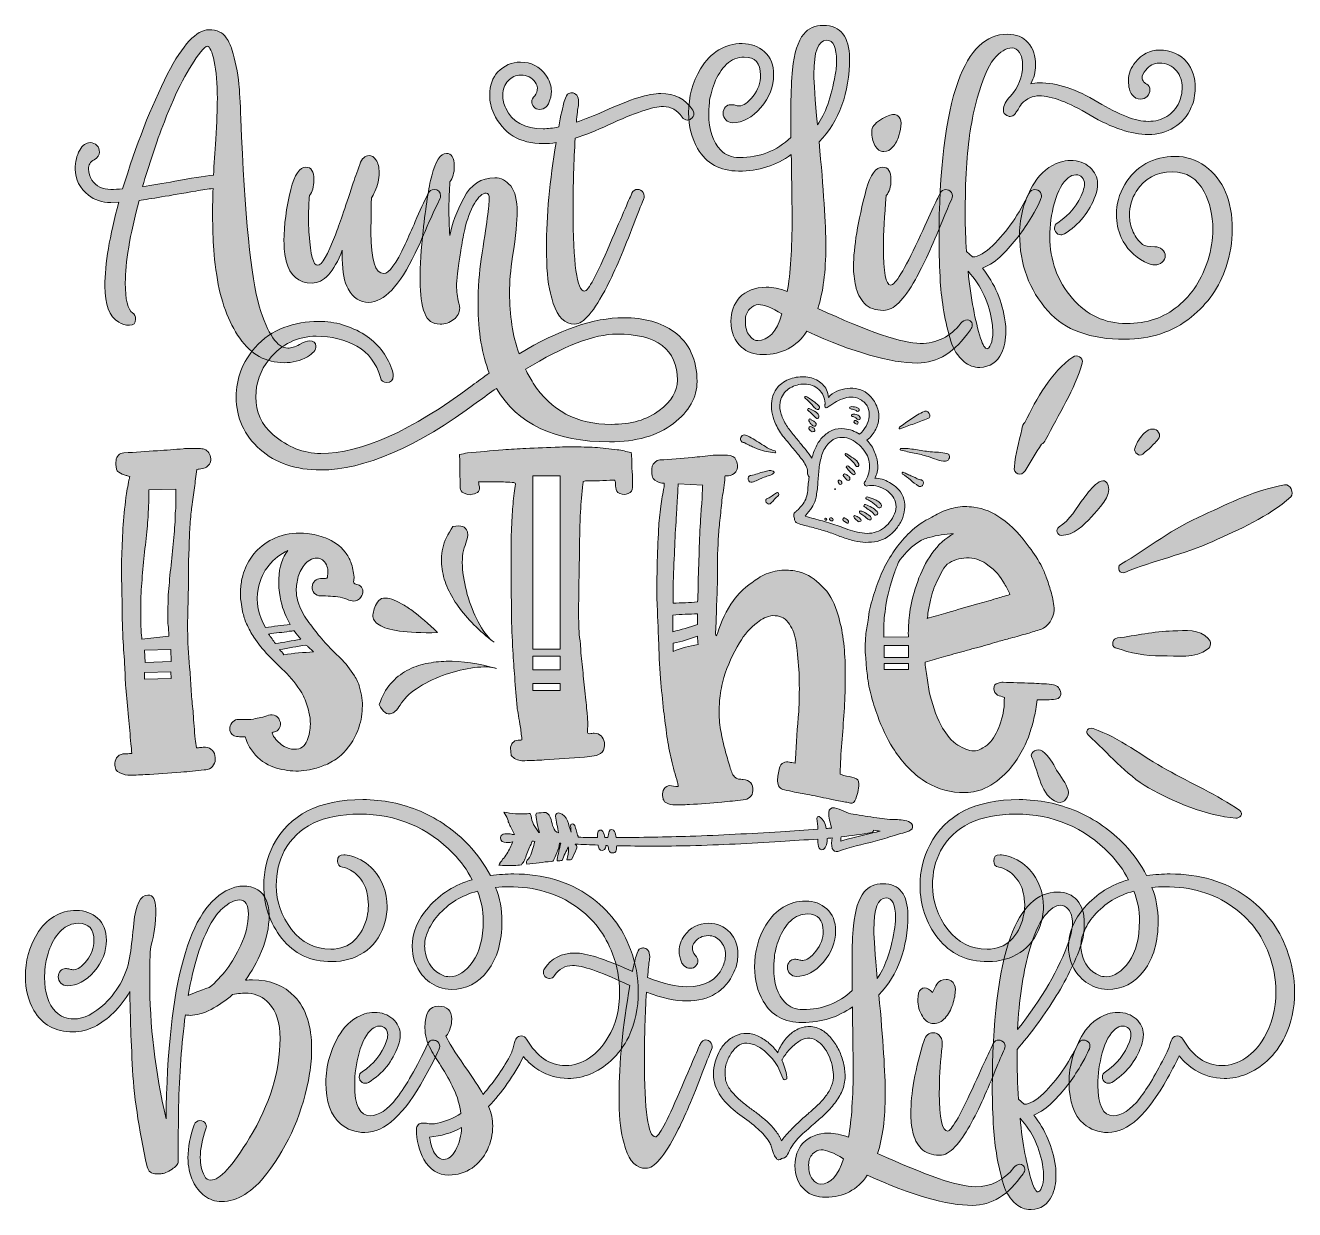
# Model space of a CAD drawing. Header units: inches. Extents: x 0.11 to 5.89, y -5.7 to -0.3.
import ezdxf

# ---------------------------------------------------------------- set-up
doc = ezdxf.new("R2010")
doc.units = ezdxf.units.IN
doc.header["$MEASUREMENT"] = 0
doc.layers.add('Layer 1', color=7, linetype='Continuous')

# ---------------------------------------------------------------- blocks, each defined once
blk = doc.blocks.new('block 3')
at = {"layer": 'Layer 1', "true_color": 0x231f20}
h = blk.add_hatch(color=250, dxfattribs=at)
h.dxf.hatch_style = 2
edge = h.paths.add_edge_path()
edge.add_spline(control_points=[(1.9244, -5.4683), (1.9024, -5.4292), (1.891, -5.3831), (1.8903, -5.3306), (1.8903, -5.3228), (1.8931, -5.3157), (1.8981, -5.3101), (1.9031, -5.3051), (1.9102, -5.3023), (1.918, -5.3023), (1.9265, -5.3023), (1.935, -5.303), (1.9428, -5.3044), (1.9506, -5.3058), (1.957, -5.3065), (1.962, -5.3065), (1.9691, -5.3065), (1.9769, -5.3058), (1.9861, -5.3037), (2.0237, -5.2952), (2.0592, -5.2803), (2.0925, -5.259), (2.0883, -5.2207), (2.0776, -5.1831), (2.0599, -5.1462), (2.0443, -5.1128), (2.0244, -5.0774), (2.001, -5.0412), (1.9847, -5.0164), (1.9698, -4.9915), (1.9556, -4.9667), (1.9378, -4.9355), (1.9293, -4.9028), (1.9293, -4.8681), (1.9293, -4.8028), (1.9499, -4.7702), (1.9903, -4.7702), (2.0308, -4.7702), (2.0514, -4.79), (2.0514, -4.8298), (2.0514, -4.8589), (2.0429, -4.8844), (2.0251, -4.9071), (2.0357, -4.9319), (2.0641, -4.9773), (2.1102, -5.0433), (2.1486, -5.0979), (2.1762, -5.1405), (2.194, -5.1717), (2.2394, -5.1206), (2.2798, -5.0632), (2.316, -4.9979), (2.3245, -4.9809), (2.3309, -4.9646), (2.3344, -4.9475), (2.338, -4.9305), (2.3422, -4.9199), (2.3465, -4.9156), (2.3521, -4.9092), (2.3593, -4.9057), (2.3678, -4.9057), (2.3784, -4.9057), (2.3869, -4.9107), (2.3926, -4.9199), (2.438, -5), (2.4969, -5.0405), (2.57, -5.0405), (2.609, -5.0405), (2.6452, -5.0291), (2.6785, -5.0057), (2.7118, -4.983), (2.7395, -4.9525), (2.7629, -4.9135), (2.7984, -4.8539), (2.8162, -4.7844), (2.8162, -4.7049), (2.8162, -4.646), (2.8055, -4.5885), (2.7842, -4.5318), (2.7509, -4.4438), (2.6963, -4.3722), (2.6189, -4.3175), (2.5331, -4.2565), (2.4302, -4.226), (2.3096, -4.226), (2.2904, -4.226), (2.2706, -4.2274), (2.2514, -4.2296), (2.2706, -4.2785), (2.2798, -4.3296), (2.2798, -4.3828), (2.2798, -4.4772), (2.2585, -4.5524), (2.2152, -4.6084), (2.172, -4.6652), (2.1166, -4.6936), (2.0492, -4.6936), (2.0308, -4.6936), (2.0123, -4.69), (1.9932, -4.6829), (1.962, -4.6716), (1.9364, -4.6531), (1.9158, -4.6276), (1.8861, -4.59), (1.8712, -4.5467), (1.8712, -4.4977), (1.8712, -4.4353), (1.896, -4.3764), (1.9449, -4.3204), (1.9996, -4.2587), (2.0663, -4.2161), (2.145, -4.1941), (2.1216, -4.1508), (2.0932, -4.1111), (2.0592, -4.0756), (1.9421, -3.9557), (1.7995, -3.8954), (1.6321, -3.8954), (1.4632, -3.8954), (1.349, -3.9515), (1.2887, -4.0629), (1.2639, -4.109), (1.2518, -4.1615), (1.2518, -4.2211), (1.2518, -4.2941), (1.2752, -4.3601), (1.322, -4.4204), (1.3682, -4.4807), (1.4277, -4.5105), (1.5001, -4.5105), (1.5448, -4.5105), (1.5803, -4.497), (1.608, -4.4701), (1.6356, -4.4438), (1.6548, -4.4084), (1.6654, -4.3637), (1.6697, -4.3466), (1.6718, -4.3296), (1.6718, -4.3119), (1.6718, -4.2956), (1.669, -4.2743), (1.664, -4.2487), (1.659, -4.2232), (1.6441, -4.1984), (1.6207, -4.1735), (1.6016, -4.1544), (1.5796, -4.1423), (1.5533, -4.1366), (1.5384, -4.1338), (1.5306, -4.1246), (1.5306, -4.109), (1.5306, -4.0898), (1.5406, -4.0806), (1.5597, -4.0806), (1.5675, -4.0806), (1.5803, -4.0827), (1.5966, -4.0877), (1.6342, -4.0983), (1.6668, -4.1189), (1.6938, -4.148), (1.7356, -4.1934), (1.7569, -4.2501), (1.7569, -4.3183), (1.7569, -4.3473), (1.752, -4.3764), (1.742, -4.4048), (1.7236, -4.458), (1.6931, -4.4977), (1.6512, -4.5254), (1.6087, -4.5531), (1.5597, -4.5673), (1.5044, -4.5673), (1.4079, -4.5673), (1.332, -4.5318), (1.2774, -4.4616), (1.2227, -4.3913), (1.1951, -4.3112), (1.1951, -4.2211), (1.1951, -4.1537), (1.2093, -4.0919), (1.2383, -4.0366), (1.3107, -3.8983), (1.4469, -3.8294), (1.6463, -3.8294), (1.7378, -3.8294), (1.825, -3.8472), (1.9088, -3.8827), (1.9918, -3.9188), (2.0656, -3.9699), (2.1287, -4.0366), (2.1684, -4.0785), (2.201, -4.1246), (2.2273, -4.1757), (2.2649, -4.1707), (2.3004, -4.1679), (2.3337, -4.1679), (2.4685, -4.1679), (2.5842, -4.2019), (2.6806, -4.2707), (2.7672, -4.3324), (2.8289, -4.4133), (2.8658, -4.5119), (2.8892, -4.5751), (2.9013, -4.6396), (2.9013, -4.7056), (2.9013, -4.7801), (2.8864, -4.8482), (2.8573, -4.9092), (2.8367, -4.9518), (2.8098, -4.988), (2.7764, -5.0185), (2.7168, -5.0724), (2.6515, -5.0994), (2.5799, -5.0994), (2.5338, -5.0994), (2.4905, -5.0866), (2.4487, -5.0618), (2.4231, -5.0462), (2.3997, -5.0256), (2.3784, -5), (2.333, -5.088), (2.2798, -5.1639), (2.2195, -5.2271), (2.2316, -5.2569), (2.2379, -5.2866), (2.2379, -5.3157), (2.2379, -5.354), (2.2301, -5.3902), (2.2138, -5.4243), (2.1975, -5.4583), (2.1741, -5.486), (2.1443, -5.5073), (2.1138, -5.5286), (2.0783, -5.5392), (2.0379, -5.5392), (1.9889, -5.5392), (1.9506, -5.5158), (1.9244, -5.4683)], knot_values=[0, 0, 0, 0, 1, 1, 1, 2, 2, 2, 3, 3, 3, 4, 4, 4, 5, 5, 5, 6, 6, 6, 7, 7, 7, 8, 8, 8, 9, 9, 9, 10, 10, 10, 11, 11, 11, 12, 12, 12, 13, 13, 13, 14, 14, 14, 15, 15, 15, 16, 16, 16, 17, 17, 17, 18, 18, 18, 19, 19, 19, 20, 20, 20, 21, 21, 21, 22, 22, 22, 23, 23, 23, 24, 24, 24, 25, 25, 25, 26, 26, 26, 27, 27, 27, 28, 28, 28, 29, 29, 29, 30, 30, 30, 31, 31, 31, 32, 32, 32, 33, 33, 33, 34, 34, 34, 35, 35, 35, 36, 36, 36, 37, 37, 37, 38, 38, 38, 39, 39, 39, 40, 40, 40, 41, 41, 41, 42, 42, 42, 43, 43, 43, 44, 44, 44, 45, 45, 45, 46, 46, 46, 47, 47, 47, 48, 48, 48, 49, 49, 49, 50, 50, 50, 51, 51, 51, 52, 52, 52, 53, 53, 53, 54, 54, 54, 55, 55, 55, 56, 56, 56, 57, 57, 57, 58, 58, 58, 59, 59, 59, 60, 60, 60, 61, 61, 61, 62, 62, 62, 63, 63, 63, 64, 64, 64, 65, 65, 65, 66, 66, 66, 67, 67, 67, 68, 68, 68, 69, 69, 69, 70, 70, 70, 71, 71, 71, 72, 72, 72, 73, 73, 73, 74, 74, 74, 75, 75, 75, 76, 76, 76, 77, 77, 77, 78, 78, 78, 79, 79, 79, 79], degree=3, periodic=1)
edge = h.paths.add_edge_path()
edge.add_spline(control_points=[(2.1471, -4.5673), (2.1791, -4.5219), (2.1947, -4.4601), (2.1947, -4.3821), (2.1947, -4.3331), (2.1862, -4.2877), (2.1684, -4.2466), (2.0968, -4.265), (2.0372, -4.3019), (1.9882, -4.3566), (1.9669, -4.3807), (1.9506, -4.4076), (1.9393, -4.4374), (1.9315, -4.4566), (1.9279, -4.4765), (1.9279, -4.497), (1.9279, -4.5077), (1.9293, -4.519), (1.9315, -4.5304), (1.9414, -4.5779), (1.9684, -4.6113), (2.0123, -4.6304), (2.0202, -4.634), (2.0301, -4.6361), (2.0421, -4.6361), (2.0797, -4.6361), (2.1152, -4.6134), (2.1471, -4.5673)], knot_values=[0, 0, 0, 0, 1, 1, 1, 2, 2, 2, 3, 3, 3, 4, 4, 4, 5, 5, 5, 6, 6, 6, 7, 7, 7, 8, 8, 8, 9, 9, 9, 9], degree=3, periodic=1)
edge = h.paths.add_edge_path()
edge.add_spline(control_points=[(2.0684, -5.4271), (2.0861, -5.3938), (2.0953, -5.359), (2.096, -5.3228), (2.0514, -5.3477), (2.0024, -5.3619), (1.9506, -5.3661), (1.9556, -5.4009), (1.9648, -5.4278), (1.9783, -5.4477), (1.9882, -5.4612), (2.0003, -5.4683), (2.0152, -5.4683), (2.0357, -5.4683), (2.0535, -5.4548), (2.0684, -5.4271)], knot_values=[0, 0, 0, 0, 1, 1, 1, 2, 2, 2, 3, 3, 3, 4, 4, 4, 5, 5, 5, 5], degree=3, periodic=1)
h = blk.add_hatch(color=250, dxfattribs=at)
h.dxf.hatch_style = 2
edge = h.paths.add_edge_path()
edge.add_spline(control_points=[(4.9302, -5.3058), (4.8855, -5.2668), (4.8635, -5.2051), (4.8635, -5.1192), (4.8635, -5.0398), (4.8847, -4.9653), (4.928, -4.8957), (4.9557, -4.8518), (4.9926, -4.822), (5.0394, -4.8056), (5.0543, -4.8007), (5.0692, -4.7985), (5.0841, -4.7985), (5.1182, -4.7985), (5.1466, -4.8085), (5.1685, -4.8283), (5.1905, -4.8489), (5.2019, -4.8723), (5.2019, -4.8986), (5.2019, -4.9163), (5.199, -4.934), (5.1927, -4.9504), (5.1671, -5.022), (5.1224, -5.0774), (5.0579, -5.1171), (5.0529, -5.1199), (5.0479, -5.1214), (5.043, -5.1214), (5.0323, -5.1214), (5.0245, -5.1164), (5.0188, -5.1072), (5.0167, -5.1029), (5.0153, -5.0979), (5.0153, -5.093), (5.0153, -5.0823), (5.0195, -5.0745), (5.0288, -5.0689), (5.082, -5.0341), (5.1182, -4.9887), (5.1387, -4.9319), (5.143, -4.9199), (5.1451, -4.9099), (5.1451, -4.9007), (5.1451, -4.8901), (5.1416, -4.8801), (5.1352, -4.8723), (5.1281, -4.8645), (5.1189, -4.861), (5.1082, -4.861), (5.0962, -4.861), (5.0848, -4.8652), (5.0742, -4.8738), (5.0494, -4.8936), (5.0295, -4.9298), (5.0146, -4.983), (5.0011, -5.032), (4.9947, -5.0802), (4.9947, -5.1292), (4.9947, -5.2221), (5.0182, -5.2689), (5.0657, -5.2689), (5.1033, -5.2689), (5.1437, -5.2427), (5.1856, -5.1895), (5.2225, -5.1419), (5.2615, -5.0752), (5.304, -4.9901), (5.3119, -4.9745), (5.3182, -4.9596), (5.3225, -4.9454), (5.3268, -4.9319), (5.3303, -4.9227), (5.3331, -4.9184), (5.3395, -4.9099), (5.3473, -4.9057), (5.3573, -4.9057), (5.3679, -4.9057), (5.3764, -4.9107), (5.3821, -4.9199), (5.4275, -5), (5.4864, -5.0405), (5.5594, -5.0405), (5.5984, -5.0405), (5.6347, -5.0291), (5.668, -5.0057), (5.7013, -4.983), (5.729, -4.9525), (5.7517, -4.9135), (5.7879, -4.8539), (5.8056, -4.7844), (5.8056, -4.7049), (5.8056, -4.646), (5.795, -4.5885), (5.7737, -4.5318), (5.7404, -4.4438), (5.6857, -4.3722), (5.6084, -4.3175), (5.5226, -4.2565), (5.4197, -4.226), (5.2991, -4.226), (5.2799, -4.226), (5.2601, -4.2274), (5.2409, -4.2296), (5.2601, -4.2785), (5.2693, -4.3296), (5.2693, -4.3828), (5.2693, -4.4772), (5.248, -4.5524), (5.2047, -4.6084), (5.1614, -4.6652), (5.1061, -4.6936), (5.0387, -4.6936), (5.0203, -4.6936), (5.0018, -4.69), (4.9827, -4.6829), (4.9514, -4.6716), (4.9259, -4.6531), (4.9053, -4.6276), (4.8755, -4.59), (4.8606, -4.5467), (4.8606, -4.4977), (4.8606, -4.4353), (4.8855, -4.3764), (4.9344, -4.3204), (4.9891, -4.2587), (5.0557, -4.2161), (5.1345, -4.1941), (5.1111, -4.1508), (5.0827, -4.1111), (5.0486, -4.0756), (4.9316, -3.9557), (4.789, -3.8954), (4.6216, -3.8954), (4.4527, -3.8954), (4.3385, -3.9515), (4.2782, -4.0629), (4.2534, -4.109), (4.2413, -4.1615), (4.2413, -4.2211), (4.2413, -4.2941), (4.2647, -4.3601), (4.3115, -4.4204), (4.3576, -4.4807), (4.4172, -4.5105), (4.4896, -4.5105), (4.5343, -4.5105), (4.5698, -4.497), (4.5974, -4.4701), (4.6251, -4.4438), (4.6443, -4.4084), (4.6549, -4.3637), (4.6591, -4.3466), (4.6613, -4.3296), (4.6613, -4.3119), (4.6613, -4.2956), (4.6585, -4.2743), (4.6535, -4.2487), (4.6485, -4.2232), (4.6336, -4.1984), (4.6102, -4.1735), (4.591, -4.1544), (4.5691, -4.1423), (4.5428, -4.1366), (4.5279, -4.1338), (4.5201, -4.1246), (4.5201, -4.109), (4.5201, -4.0898), (4.53, -4.0806), (4.5492, -4.0806), (4.557, -4.0806), (4.5698, -4.0827), (4.5861, -4.0877), (4.6237, -4.0983), (4.6563, -4.1189), (4.6833, -4.148), (4.7251, -4.1934), (4.7464, -4.2501), (4.7464, -4.3183), (4.7464, -4.3473), (4.7415, -4.3764), (4.7315, -4.4048), (4.7131, -4.458), (4.6826, -4.4977), (4.6407, -4.5254), (4.5982, -4.5531), (4.5492, -4.5673), (4.4938, -4.5673), (4.3974, -4.5673), (4.3215, -4.5318), (4.2668, -4.4616), (4.2122, -4.3913), (4.1845, -4.3112), (4.1845, -4.2211), (4.1845, -4.1537), (4.1994, -4.0919), (4.2285, -4.0366), (4.3002, -3.8983), (4.4364, -3.8294), (4.6358, -3.8294), (4.7273, -3.8294), (4.8145, -3.8472), (4.8983, -3.8827), (4.9813, -3.9188), (5.055, -3.9699), (5.1182, -4.0366), (5.1579, -4.0785), (5.1905, -4.1246), (5.2168, -4.1757), (5.2544, -4.1707), (5.2899, -4.1679), (5.3232, -4.1679), (5.458, -4.1679), (5.5736, -4.2019), (5.6701, -4.2707), (5.7567, -4.3324), (5.8184, -4.4133), (5.8553, -4.5119), (5.8787, -4.5751), (5.8908, -4.6396), (5.8908, -4.7056), (5.8908, -4.7801), (5.8759, -4.8482), (5.8468, -4.9092), (5.8262, -4.9518), (5.7992, -4.988), (5.7659, -5.0185), (5.7063, -5.0724), (5.641, -5.0994), (5.5694, -5.0994), (5.5233, -5.0994), (5.48, -5.0866), (5.4381, -5.0618), (5.4112, -5.0454), (5.387, -5.0235), (5.365, -4.9965), (5.3537, -5.0206), (5.336, -5.0547), (5.3119, -5.0979), (5.221, -5.2632), (5.1309, -5.3455), (5.0415, -5.3455), (4.9976, -5.3455), (4.9607, -5.3321), (4.9302, -5.3058)], knot_values=[0, 0, 0, 0, 1, 1, 1, 2, 2, 2, 3, 3, 3, 4, 4, 4, 5, 5, 5, 6, 6, 6, 7, 7, 7, 8, 8, 8, 9, 9, 9, 10, 10, 10, 11, 11, 11, 12, 12, 12, 13, 13, 13, 14, 14, 14, 15, 15, 15, 16, 16, 16, 17, 17, 17, 18, 18, 18, 19, 19, 19, 20, 20, 20, 21, 21, 21, 22, 22, 22, 23, 23, 23, 24, 24, 24, 25, 25, 25, 26, 26, 26, 27, 27, 27, 28, 28, 28, 29, 29, 29, 30, 30, 30, 31, 31, 31, 32, 32, 32, 33, 33, 33, 34, 34, 34, 35, 35, 35, 36, 36, 36, 37, 37, 37, 38, 38, 38, 39, 39, 39, 40, 40, 40, 41, 41, 41, 42, 42, 42, 43, 43, 43, 44, 44, 44, 45, 45, 45, 46, 46, 46, 47, 47, 47, 48, 48, 48, 49, 49, 49, 50, 50, 50, 51, 51, 51, 52, 52, 52, 53, 53, 53, 54, 54, 54, 55, 55, 55, 56, 56, 56, 57, 57, 57, 58, 58, 58, 59, 59, 59, 60, 60, 60, 61, 61, 61, 62, 62, 62, 63, 63, 63, 64, 64, 64, 65, 65, 65, 66, 66, 66, 67, 67, 67, 68, 68, 68, 69, 69, 69, 70, 70, 70, 71, 71, 71, 72, 72, 72, 73, 73, 73, 74, 74, 74, 75, 75, 75, 76, 76, 76, 77, 77, 77, 78, 78, 78, 79, 79, 79, 80, 80, 80, 81, 81, 81, 81], degree=3, periodic=1)
edge = h.paths.add_edge_path()
edge.add_spline(control_points=[(5.1366, -4.5673), (5.1685, -4.5219), (5.1841, -4.4601), (5.1841, -4.3821), (5.1841, -4.3331), (5.1756, -4.2877), (5.1579, -4.2466), (5.0863, -4.265), (5.0267, -4.3019), (4.9777, -4.3566), (4.9564, -4.3807), (4.9401, -4.4076), (4.9287, -4.4374), (4.921, -4.4566), (4.9174, -4.4765), (4.9174, -4.497), (4.9174, -4.5077), (4.9188, -4.519), (4.921, -4.5304), (4.9309, -4.5779), (4.9578, -4.6113), (5.0018, -4.6304), (5.0096, -4.634), (5.0195, -4.6361), (5.0316, -4.6361), (5.0692, -4.6361), (5.1047, -4.6134), (5.1366, -4.5673)], knot_values=[0, 0, 0, 0, 1, 1, 1, 2, 2, 2, 3, 3, 3, 4, 4, 4, 5, 5, 5, 6, 6, 6, 7, 7, 7, 8, 8, 8, 9, 9, 9, 9], degree=3, periodic=1)
h = blk.add_hatch(color=250, dxfattribs=at)
h.dxf.hatch_style = 2
edge = h.paths.add_edge_path()
edge.add_spline(control_points=[(3.9444, -5.5399), (3.899, -5.6073), (3.8359, -5.6407), (3.7543, -5.6407), (3.7153, -5.6407), (3.6841, -5.63), (3.6607, -5.6088), (3.6301, -5.5811), (3.6145, -5.5435), (3.6145, -5.496), (3.6145, -5.4548), (3.6266, -5.4207), (3.6507, -5.3945), (3.6798, -5.364), (3.7188, -5.3484), (3.7678, -5.3484), (3.7955, -5.3484), (3.826, -5.3548), (3.8586, -5.3668), (3.8728, -5.2895), (3.8799, -5.1831), (3.8799, -5.0469), (3.8799, -5.0149), (3.8784, -4.9241), (3.8763, -4.773), (3.8118, -4.8205), (3.7352, -4.8447), (3.6479, -4.8447), (3.567, -4.8447), (3.5074, -4.812), (3.4698, -4.7468), (3.4436, -4.7021), (3.4308, -4.651), (3.4308, -4.5921), (3.4308, -4.5219), (3.4478, -4.4587), (3.4826, -4.4013), (3.5273, -4.3282), (3.5876, -4.2913), (3.6635, -4.2913), (3.7011, -4.2913), (3.733, -4.3034), (3.76, -4.3268), (3.7862, -4.3509), (3.7997, -4.3842), (3.7997, -4.4275), (3.7997, -4.4786), (3.7813, -4.5261), (3.7444, -4.5694), (3.7068, -4.6127), (3.6656, -4.6347), (3.6209, -4.6347), (3.6096, -4.6347), (3.6004, -4.6304), (3.5926, -4.6226), (3.5847, -4.6148), (3.5805, -4.6049), (3.5805, -4.5942), (3.5805, -4.5829), (3.584, -4.5737), (3.5904, -4.5666), (3.5968, -4.5602), (3.6046, -4.5566), (3.6131, -4.5566), (3.6202, -4.5566), (3.6266, -4.5573), (3.633, -4.5588), (3.6394, -4.5609), (3.645, -4.5616), (3.65, -4.5616), (3.6677, -4.5616), (3.6883, -4.5474), (3.7103, -4.5197), (3.7323, -4.4921), (3.743, -4.4616), (3.743, -4.4282), (3.743, -4.3764), (3.7195, -4.3502), (3.672, -4.3502), (3.6429, -4.3502), (3.6174, -4.3608), (3.5954, -4.3814), (3.5734, -4.4027), (3.5557, -4.4296), (3.5429, -4.463), (3.5301, -4.4963), (3.523, -4.524), (3.5209, -4.5474), (3.5188, -4.5708), (3.5181, -4.5871), (3.5181, -4.5964), (3.5181, -4.6659), (3.5351, -4.7184), (3.5699, -4.7539), (3.5904, -4.7751), (3.6174, -4.7858), (3.6514, -4.7858), (3.7387, -4.7858), (3.8132, -4.7567), (3.8749, -4.6992), (3.8749, -4.6992), (3.8749, -4.5609), (3.8749, -4.5609), (3.8749, -4.4999), (3.877, -4.4481), (3.8813, -4.4048), (3.8884, -4.3324), (3.9047, -4.2807), (3.9302, -4.2501), (3.9508, -4.2253), (3.9792, -4.2126), (4.0154, -4.2126), (4.053, -4.2126), (4.0813, -4.2246), (4.1005, -4.2494), (4.1197, -4.2743), (4.1289, -4.3097), (4.1289, -4.3544), (4.1289, -4.5063), (4.0849, -4.6276), (3.9969, -4.7184), (4.0161, -4.9234), (4.026, -5.0745), (4.026, -5.1717), (4.026, -5.2796), (4.0147, -5.3697), (3.9913, -5.4406), (4.2119, -5.542), (4.3602, -5.5924), (4.4361, -5.5924), (4.5077, -5.5924), (4.5666, -5.5633), (4.612, -5.5052), (4.6198, -5.4952), (4.6291, -5.4903), (4.6397, -5.4903), (4.6447, -5.4903), (4.6482, -5.4917), (4.6518, -5.4938), (4.6581, -5.4988), (4.6617, -5.5045), (4.6617, -5.5123), (4.6617, -5.5193), (4.6588, -5.5264), (4.6539, -5.5335), (4.5872, -5.6293), (4.5106, -5.6776), (4.424, -5.6776), (4.3055, -5.6776), (4.1452, -5.6315), (3.9444, -5.5399)], knot_values=[0, 0, 0, 0, 1, 1, 1, 2, 2, 2, 3, 3, 3, 4, 4, 4, 5, 5, 5, 6, 6, 6, 7, 7, 7, 8, 8, 8, 9, 9, 9, 10, 10, 10, 11, 11, 11, 12, 12, 12, 13, 13, 13, 14, 14, 14, 15, 15, 15, 16, 16, 16, 17, 17, 17, 18, 18, 18, 19, 19, 19, 20, 20, 20, 21, 21, 21, 22, 22, 22, 23, 23, 23, 24, 24, 24, 25, 25, 25, 26, 26, 26, 27, 27, 27, 28, 28, 28, 29, 29, 29, 30, 30, 30, 31, 31, 31, 32, 32, 32, 33, 33, 33, 34, 34, 34, 35, 35, 35, 36, 36, 36, 37, 37, 37, 38, 38, 38, 39, 39, 39, 40, 40, 40, 41, 41, 41, 42, 42, 42, 43, 43, 43, 44, 44, 44, 45, 45, 45, 46, 46, 46, 47, 47, 47, 48, 48, 48, 49, 49, 49, 50, 50, 50, 50], degree=3, periodic=1)
edge = h.paths.add_edge_path()
edge.add_spline(control_points=[(3.8359, -5.4647), (3.7912, -5.4378), (3.7571, -5.4243), (3.7337, -5.4243), (3.7203, -5.4243), (3.7075, -5.4307), (3.6954, -5.4434), (3.6834, -5.4562), (3.677, -5.4725), (3.677, -5.4931), (3.677, -5.5222), (3.6826, -5.5442), (3.6947, -5.5584), (3.7068, -5.5733), (3.7188, -5.5804), (3.7309, -5.5804), (3.777, -5.5804), (3.8118, -5.542), (3.8359, -5.4647)], knot_values=[0, 0, 0, 0, 1, 1, 1, 2, 2, 2, 3, 3, 3, 4, 4, 4, 5, 5, 5, 6, 6, 6, 6], degree=3, periodic=1)
edge = h.paths.add_edge_path()
edge.add_spline(control_points=[(4.0672, -4.4268), (4.0707, -4.4069), (4.0728, -4.3871), (4.0728, -4.3679), (4.0728, -4.3076), (4.0586, -4.2771), (4.0296, -4.2771), (3.9927, -4.2771), (3.9742, -4.3261), (3.9742, -4.424), (3.9742, -4.4609), (3.9792, -4.5346), (3.9898, -4.6446), (4.0232, -4.5978), (4.0494, -4.5254), (4.0672, -4.4268)], knot_values=[0, 0, 0, 0, 1, 1, 1, 2, 2, 2, 3, 3, 3, 4, 4, 4, 5, 5, 5, 5], degree=3, periodic=1)
h = blk.add_hatch(color=250, dxfattribs=at)
h.dxf.hatch_style = 2
edge = h.paths.add_edge_path()
edge.add_spline(control_points=[(0.9258, -5.6343), (0.9031, -5.6173), (0.8854, -5.5953), (0.8733, -5.569), (0.8577, -5.5343), (0.8499, -5.4988), (0.8499, -5.4612), (0.8499, -5.4122), (0.8591, -5.3619), (0.8783, -5.3101), (0.8833, -5.298), (0.8918, -5.2916), (0.9045, -5.2916), (0.9166, -5.2916), (0.9251, -5.2959), (0.9294, -5.3051), (0.9322, -5.3101), (0.9336, -5.315), (0.9336, -5.3186), (0.9336, -5.3221), (0.9329, -5.3257), (0.9315, -5.3292), (0.9145, -5.3767), (0.906, -5.42), (0.906, -5.4598), (0.906, -5.4896), (0.9124, -5.5172), (0.9244, -5.5435), (0.9308, -5.5562), (0.9407, -5.5626), (0.9542, -5.5626), (0.9939, -5.5626), (1.0528, -5.4988), (1.1301, -5.3704), (1.2231, -5.2178), (1.2692, -5.0667), (1.2692, -4.9177), (1.2692, -4.8461), (1.2522, -4.7929), (1.2188, -4.7567), (1.1933, -4.729), (1.1614, -4.7141), (1.1238, -4.7106), (1.1017, -4.7106), (1.0777, -4.7127), (1.0528, -4.717), (1.023, -4.7439), (0.9911, -4.7666), (0.9549, -4.7851), (0.9194, -4.8028), (0.8875, -4.812), (0.8591, -4.812), (0.8513, -4.812), (0.8442, -4.8113), (0.8379, -4.8092), (0.8208, -4.9419), (0.8109, -5.0816), (0.8073, -5.2285), (0.8059, -5.3008), (0.8052, -5.3831), (0.8052, -5.4761), (0.8052, -5.4839), (0.8024, -5.491), (0.7974, -5.496), (0.7917, -5.5016), (0.7853, -5.5073), (0.7776, -5.5123), (0.757, -5.5257), (0.7399, -5.5328), (0.7272, -5.5335), (0.7144, -5.5343), (0.7073, -5.5343), (0.7066, -5.5343), (0.6832, -5.5343), (0.669, -5.5236), (0.6641, -5.5023), (0.625, -5.3271), (0.6023, -5.1717), (0.5959, -5.0348), (0.5888, -4.8787), (0.5853, -4.7681), (0.5853, -4.7028), (0.5399, -4.7787), (0.486, -4.8319), (0.4235, -4.8638), (0.393, -4.8794), (0.3611, -4.8872), (0.3263, -4.8872), (0.2454, -4.8872), (0.1859, -4.8546), (0.1482, -4.7893), (0.122, -4.7446), (0.1092, -4.6936), (0.1092, -4.6347), (0.1092, -4.5644), (0.1263, -4.5013), (0.161, -4.4438), (0.2057, -4.3708), (0.266, -4.3339), (0.3419, -4.3339), (0.3795, -4.3339), (0.4115, -4.3459), (0.4384, -4.3693), (0.4647, -4.3935), (0.4782, -4.4268), (0.4782, -4.4701), (0.4782, -4.5212), (0.4597, -4.5687), (0.4228, -4.612), (0.3852, -4.6553), (0.3441, -4.6772), (0.2994, -4.6772), (0.288, -4.6772), (0.2788, -4.673), (0.271, -4.6652), (0.2632, -4.6574), (0.2589, -4.6474), (0.2589, -4.6368), (0.2589, -4.6254), (0.2625, -4.6162), (0.2689, -4.6091), (0.2753, -4.6027), (0.2831, -4.5992), (0.2916, -4.5992), (0.2987, -4.5992), (0.305, -4.5999), (0.3114, -4.6013), (0.3178, -4.6035), (0.3235, -4.6042), (0.3285, -4.6042), (0.3462, -4.6042), (0.3668, -4.59), (0.3888, -4.5623), (0.4107, -4.5346), (0.4214, -4.5041), (0.4214, -4.4708), (0.4214, -4.419), (0.398, -4.3928), (0.3505, -4.3928), (0.3214, -4.3928), (0.2958, -4.4034), (0.2738, -4.424), (0.2518, -4.4453), (0.2341, -4.4722), (0.2213, -4.5056), (0.2086, -4.5389), (0.2015, -4.5666), (0.1993, -4.59), (0.1972, -4.6134), (0.1965, -4.6297), (0.1965, -4.6389), (0.1965, -4.7084), (0.2135, -4.761), (0.2483, -4.7964), (0.2689, -4.8177), (0.2958, -4.8283), (0.3299, -4.8283), (0.376, -4.8283), (0.4228, -4.8049), (0.4704, -4.7588), (0.5349, -4.6964), (0.5739, -4.6212), (0.5867, -4.5332), (0.5924, -4.4928), (0.5981, -4.4459), (0.603, -4.3928), (0.6115, -4.3069), (0.6328, -4.2643), (0.6676, -4.2643), (0.691, -4.2643), (0.7031, -4.2849), (0.7031, -4.3268), (0.7031, -4.3942), (0.696, -4.4495), (0.6825, -4.4921), (0.6775, -4.5063), (0.6754, -4.5595), (0.6754, -4.651), (0.6754, -4.8546), (0.7002, -5.066), (0.7499, -5.2838), (0.7584, -4.6638), (0.8549, -4.3154), (1.04, -4.2374), (1.062, -4.2282), (1.0819, -4.2232), (1.0982, -4.2232), (1.1543, -4.2232), (1.1912, -4.2452), (1.2075, -4.2899), (1.2153, -4.3104), (1.2195, -4.3331), (1.2195, -4.3573), (1.2195, -4.4105), (1.2082, -4.4644), (1.1855, -4.519), (1.1649, -4.5687), (1.1401, -4.6134), (1.1117, -4.6517), (1.1231, -4.651), (1.1337, -4.6503), (1.1443, -4.6503), (1.2238, -4.6503), (1.2876, -4.6758), (1.3366, -4.7269), (1.3877, -4.7815), (1.4132, -4.861), (1.4132, -4.966), (1.4132, -5.0022), (1.4104, -5.0391), (1.404, -5.0767), (1.3749, -5.2498), (1.3096, -5.4016), (1.2089, -5.5328), (1.1443, -5.6173), (1.0755, -5.6591), (1.0017, -5.6598), (0.9733, -5.6598), (0.9478, -5.6513), (0.9258, -5.6343)], knot_values=[0, 0, 0, 0, 1, 1, 1, 2, 2, 2, 3, 3, 3, 4, 4, 4, 5, 5, 5, 6, 6, 6, 7, 7, 7, 8, 8, 8, 9, 9, 9, 10, 10, 10, 11, 11, 11, 12, 12, 12, 13, 13, 13, 14, 14, 14, 15, 15, 15, 16, 16, 16, 17, 17, 17, 18, 18, 18, 19, 19, 19, 20, 20, 20, 21, 21, 21, 22, 22, 22, 23, 23, 23, 24, 24, 24, 25, 25, 25, 26, 26, 26, 27, 27, 27, 28, 28, 28, 29, 29, 29, 30, 30, 30, 31, 31, 31, 32, 32, 32, 33, 33, 33, 34, 34, 34, 35, 35, 35, 36, 36, 36, 37, 37, 37, 38, 38, 38, 39, 39, 39, 40, 40, 40, 41, 41, 41, 42, 42, 42, 43, 43, 43, 44, 44, 44, 45, 45, 45, 46, 46, 46, 47, 47, 47, 48, 48, 48, 49, 49, 49, 50, 50, 50, 51, 51, 51, 52, 52, 52, 53, 53, 53, 54, 54, 54, 55, 55, 55, 56, 56, 56, 57, 57, 57, 58, 58, 58, 59, 59, 59, 60, 60, 60, 61, 61, 61, 62, 62, 62, 63, 63, 63, 64, 64, 64, 65, 65, 65, 66, 66, 66, 67, 67, 67, 68, 68, 68, 69, 69, 69, 70, 70, 70, 71, 71, 71, 72, 72, 72, 73, 73, 73, 73], degree=3, periodic=1)
edge = h.paths.add_edge_path()
edge.add_spline(control_points=[(0.9471, -4.685), (1.0053, -4.6375), (1.0528, -4.5737), (1.0904, -4.4928), (1.1131, -4.4438), (1.1245, -4.3963), (1.1252, -4.3502), (1.1252, -4.3076), (1.1117, -4.2863), (1.0847, -4.2863), (1.0613, -4.2863), (1.0358, -4.2991), (1.0067, -4.3254), (0.9875, -4.3424), (0.9705, -4.3644), (0.9556, -4.3913), (0.9088, -4.4736), (0.874, -4.5836), (0.8513, -4.7212), (0.8719, -4.7113), (0.9038, -4.6992), (0.9471, -4.685)], knot_values=[0, 0, 0, 0, 1, 1, 1, 2, 2, 2, 3, 3, 3, 4, 4, 4, 5, 5, 5, 6, 6, 6, 7, 7, 7, 7], degree=3, periodic=1)
h = blk.add_hatch(color=250, dxfattribs=at)
h.dxf.hatch_style = 2
edge = h.paths.add_edge_path()
edge.add_spline(control_points=[(4.6867, -5.6967), (4.6633, -5.6967), (4.6413, -5.6882), (4.6222, -5.6719), (4.5945, -5.6478), (4.5754, -5.618), (4.5647, -5.5825), (4.5399, -5.4981), (4.525, -5.4122), (4.5193, -5.325), (4.5157, -5.2647), (4.5136, -5.2044), (4.5136, -5.1441), (4.5136, -4.8404), (4.5413, -4.6106), (4.5966, -4.4559), (4.6456, -4.319), (4.7172, -4.2509), (4.8109, -4.2509), (4.8485, -4.2509), (4.8783, -4.2629), (4.9003, -4.2877), (4.9223, -4.3126), (4.9329, -4.3473), (4.9329, -4.3935), (4.9329, -4.4303), (4.9279, -4.4623), (4.9187, -4.4899), (4.8896, -4.5729), (4.8485, -4.656), (4.7953, -4.739), (4.7421, -4.8227), (4.686, -4.8986), (4.6264, -4.9674), (4.6264, -5.0547), (4.6286, -5.1299), (4.6328, -5.193), (4.6328, -5.193), (4.6591, -5.2171), (4.6591, -5.2171), (4.6846, -5.2164), (4.7137, -5.1994), (4.747, -5.1675), (4.808, -5.1072), (4.8606, -5.032), (4.9052, -4.9404), (4.9102, -4.9298), (4.9187, -4.9248), (4.9301, -4.9248), (4.9343, -4.9248), (4.9386, -4.9255), (4.9429, -4.9277), (4.9535, -4.9326), (4.9584, -4.9404), (4.9584, -4.9525), (4.9584, -4.9631), (4.9442, -4.9929), (4.9159, -5.0419), (4.8797, -5.1036), (4.8371, -5.159), (4.7868, -5.2093), (4.7634, -5.2327), (4.735, -5.2519), (4.7023, -5.2661), (4.7555, -5.3335), (4.7889, -5.4108), (4.801, -5.4981), (4.8031, -5.5116), (4.8038, -5.5257), (4.8038, -5.5392), (4.8038, -5.5761), (4.7974, -5.608), (4.7846, -5.6343), (4.7662, -5.674), (4.735, -5.6946), (4.691, -5.6967), (4.691, -5.6967), (4.6867, -5.6967), (4.6867, -5.6967)], knot_values=[0, 0, 0, 0, 1, 1, 1, 2, 2, 2, 3, 3, 3, 4, 4, 4, 5, 5, 5, 6, 6, 6, 7, 7, 7, 8, 8, 8, 9, 9, 9, 10, 10, 10, 11, 11, 11, 12, 12, 12, 13, 13, 13, 14, 14, 14, 15, 15, 15, 16, 16, 16, 17, 17, 17, 18, 18, 18, 19, 19, 19, 20, 20, 20, 21, 21, 21, 22, 22, 22, 23, 23, 23, 24, 24, 24, 25, 25, 25, 26, 26, 26, 26], degree=3, periodic=1)
edge = h.paths.add_edge_path()
edge.add_spline(control_points=[(4.8634, -4.4708), (4.8733, -4.4417), (4.879, -4.4155), (4.879, -4.3935), (4.879, -4.3644), (4.8726, -4.3431), (4.8606, -4.3303), (4.8485, -4.3168), (4.8364, -4.3104), (4.8237, -4.3104), (4.8017, -4.3104), (4.7782, -4.3268), (4.752, -4.3587), (4.725, -4.3928), (4.7009, -4.4495), (4.6789, -4.529), (4.652, -4.6283), (4.635, -4.7439), (4.6286, -4.8759), (4.7399, -4.7368), (4.818, -4.602), (4.8634, -4.4708)], knot_values=[0, 0, 0, 0, 1, 1, 1, 2, 2, 2, 3, 3, 3, 4, 4, 4, 5, 5, 5, 6, 6, 6, 7, 7, 7, 7], degree=3, periodic=1)
edge = h.paths.add_edge_path()
edge.add_spline(control_points=[(4.7385, -5.596), (4.7442, -5.5825), (4.747, -5.5648), (4.747, -5.5428), (4.747, -5.53), (4.7463, -5.5172), (4.7442, -5.5052), (4.7321, -5.4186), (4.6974, -5.3434), (4.6399, -5.2796), (4.652, -5.3988), (4.6704, -5.4952), (4.6938, -5.569), (4.7038, -5.6002), (4.713, -5.6158), (4.7222, -5.6158), (4.7272, -5.6158), (4.7328, -5.6095), (4.7385, -5.596)], knot_values=[0, 0, 0, 0, 1, 1, 1, 2, 2, 2, 3, 3, 3, 4, 4, 4, 5, 5, 5, 6, 6, 6, 6], degree=3, periodic=1)
h = blk.add_hatch(color=250, dxfattribs=at)
h.dxf.hatch_style = 2
edge = h.paths.add_edge_path()
edge.add_spline(control_points=[(2.8433, -5.4186), (2.8383, -5.4037), (2.834, -5.3888), (2.8305, -5.3746), (2.8191, -5.3278), (2.8135, -5.2618), (2.8135, -5.1774), (2.8135, -5.0291), (2.8298, -4.8624), (2.8631, -4.6758), (2.8631, -4.6758), (2.8404, -4.6652), (2.8404, -4.6652), (2.7255, -4.612), (2.646, -4.585), (2.6014, -4.585), (2.568, -4.585), (2.5403, -4.6006), (2.5197, -4.6311), (2.5141, -4.6396), (2.5063, -4.6439), (2.497, -4.6439), (2.4914, -4.6439), (2.4864, -4.6425), (2.4815, -4.6389), (2.473, -4.6333), (2.4687, -4.6254), (2.4687, -4.6162), (2.4687, -4.6106), (2.4701, -4.6056), (2.4736, -4.6006), (2.5056, -4.5524), (2.5517, -4.5283), (2.612, -4.5283), (2.6638, -4.5283), (2.7454, -4.5538), (2.8575, -4.6049), (2.8575, -4.6049), (2.8745, -4.6127), (2.8745, -4.6127), (2.8809, -4.5829), (2.8858, -4.5595), (2.8908, -4.5431), (2.8972, -4.5219), (2.9036, -4.5098), (2.9107, -4.5077), (2.917, -4.5056), (2.922, -4.5048), (2.9248, -4.5048), (2.932, -4.5048), (2.9383, -4.5084), (2.9447, -4.5155), (2.9504, -4.5233), (2.9532, -4.5325), (2.9532, -4.5446), (2.9532, -4.5495), (2.9525, -4.5552), (2.9518, -4.5609), (2.949, -4.5765), (2.9461, -4.6027), (2.9433, -4.6403), (3.0157, -4.668), (3.0753, -4.6815), (3.1228, -4.6815), (3.2037, -4.6815), (3.2576, -4.6517), (3.2852, -4.5928), (3.2938, -4.5744), (3.298, -4.5552), (3.298, -4.5346), (3.298, -4.5112), (3.2902, -4.4907), (3.2753, -4.4736), (3.2604, -4.4573), (3.242, -4.4488), (3.22, -4.4488), (3.193, -4.4488), (3.1717, -4.4594), (3.1568, -4.48), (3.1504, -4.4885), (3.1476, -4.4963), (3.1476, -4.5034), (3.1476, -4.5176), (3.1519, -4.529), (3.1604, -4.5382), (3.1682, -4.5474), (3.1725, -4.5552), (3.1725, -4.563), (3.1725, -4.5715), (3.1696, -4.5793), (3.1639, -4.5864), (3.1583, -4.5942), (3.1498, -4.5978), (3.1384, -4.5978), (3.1277, -4.5978), (3.1178, -4.5942), (3.11, -4.5864), (3.1043, -4.5808), (3.1001, -4.5751), (3.098, -4.5694), (3.0909, -4.5524), (3.0873, -4.5354), (3.0873, -4.519), (3.0873, -4.4942), (3.0951, -4.4708), (3.1114, -4.4488), (3.1377, -4.4112), (3.1746, -4.3928), (3.2214, -4.3928), (3.2597, -4.3928), (3.2924, -4.4069), (3.3193, -4.4353), (3.3427, -4.4601), (3.3548, -4.4935), (3.3548, -4.5354), (3.3548, -4.563), (3.3491, -4.5893), (3.337, -4.6148), (3.2973, -4.7021), (3.2257, -4.7461), (3.1214, -4.7461), (3.0703, -4.7461), (3.0093, -4.7333), (2.9383, -4.707), (2.932, -4.8064), (2.9291, -4.9071), (2.9291, -5.01), (2.9291, -5.2469), (2.9454, -5.3654), (2.9788, -5.3654), (2.9944, -5.3654), (3.0313, -5.2973), (3.0887, -5.1618), (3.1448, -5.0306), (3.1767, -4.9568), (3.1845, -4.9404), (3.1895, -4.9298), (3.198, -4.9241), (3.2094, -4.9241), (3.2129, -4.9241), (3.2171, -4.9248), (3.2214, -4.927), (3.2321, -4.9326), (3.2377, -4.9419), (3.2377, -4.9539), (3.2377, -4.9582), (3.237, -4.9624), (3.2349, -4.9674), (3.2228, -4.9951), (3.2086, -5.0306), (3.1923, -5.0738), (3.1504, -5.1859), (3.1114, -5.276), (3.0767, -5.3441), (3.0199, -5.4541), (2.9731, -5.5087), (2.9369, -5.5087), (2.8929, -5.5087), (2.8617, -5.4789), (2.8433, -5.4186)], knot_values=[0, 0, 0, 0, 1, 1, 1, 2, 2, 2, 3, 3, 3, 4, 4, 4, 5, 5, 5, 6, 6, 6, 7, 7, 7, 8, 8, 8, 9, 9, 9, 10, 10, 10, 11, 11, 11, 12, 12, 12, 13, 13, 13, 14, 14, 14, 15, 15, 15, 16, 16, 16, 17, 17, 17, 18, 18, 18, 19, 19, 19, 20, 20, 20, 21, 21, 21, 22, 22, 22, 23, 23, 23, 24, 24, 24, 25, 25, 25, 26, 26, 26, 27, 27, 27, 28, 28, 28, 29, 29, 29, 30, 30, 30, 31, 31, 31, 32, 32, 32, 33, 33, 33, 34, 34, 34, 35, 35, 35, 36, 36, 36, 37, 37, 37, 38, 38, 38, 39, 39, 39, 40, 40, 40, 41, 41, 41, 42, 42, 42, 43, 43, 43, 44, 44, 44, 45, 45, 45, 46, 46, 46, 47, 47, 47, 48, 48, 48, 49, 49, 49, 50, 50, 50, 51, 51, 51, 52, 52, 52, 53, 53, 53, 53], degree=3, periodic=1)
h = blk.add_hatch(color=250, dxfattribs=at)
h.dxf.hatch_style = 2
edge = h.paths.add_edge_path()
edge.add_spline(control_points=[(4.1901, -5.4186), (4.1709, -5.398), (4.1581, -5.3739), (4.1517, -5.3448), (4.1454, -5.3157), (4.1425, -5.2874), (4.1425, -5.259), (4.1425, -5.2136), (4.1475, -5.1646), (4.1567, -5.1114), (4.1688, -5.0462), (4.1837, -4.9844), (4.2028, -4.9263), (4.2099, -4.9028), (4.2241, -4.8915), (4.244, -4.8915), (4.2539, -4.8915), (4.2624, -4.8943), (4.2702, -4.9014), (4.2801, -4.9099), (4.2858, -4.9234), (4.2858, -4.9426), (4.2858, -4.9497), (4.2844, -4.9603), (4.283, -4.9752), (4.2759, -5.0398), (4.2723, -5.1029), (4.2723, -5.1653), (4.2723, -5.281), (4.2851, -5.3392), (4.3107, -5.3392), (4.3263, -5.3392), (4.3631, -5.2746), (4.4228, -5.1462), (4.4788, -5.0235), (4.5107, -4.9553), (4.5185, -4.9404), (4.5235, -4.9298), (4.532, -4.9248), (4.5434, -4.9248), (4.5476, -4.9248), (4.5512, -4.9255), (4.5554, -4.9277), (4.5668, -4.9326), (4.5717, -4.9411), (4.5717, -4.9525), (4.5717, -4.9568), (4.571, -4.961), (4.5689, -4.9653), (4.5575, -4.9908), (4.5434, -5.0235), (4.5271, -5.0639), (4.5107, -5.1043), (4.4923, -5.1462), (4.4731, -5.1902), (4.4533, -5.2342), (4.4327, -5.276), (4.4107, -5.315), (4.3894, -5.354), (4.3667, -5.3867), (4.3433, -5.4115), (4.3206, -5.4363), (4.2972, -5.4491), (4.2731, -5.4491), (4.2376, -5.4491), (4.2099, -5.4392), (4.1901, -5.4186)], knot_values=[0, 0, 0, 0, 1, 1, 1, 2, 2, 2, 3, 3, 3, 4, 4, 4, 5, 5, 5, 6, 6, 6, 7, 7, 7, 8, 8, 8, 9, 9, 9, 10, 10, 10, 11, 11, 11, 12, 12, 12, 13, 13, 13, 14, 14, 14, 15, 15, 15, 16, 16, 16, 17, 17, 17, 18, 18, 18, 19, 19, 19, 20, 20, 20, 21, 21, 21, 22, 22, 22, 22], degree=3, periodic=1)
edge = h.paths.add_edge_path()
edge.add_spline(control_points=[(4.1957, -4.8163), (4.1815, -4.7936), (4.1744, -4.7681), (4.1744, -4.7397), (4.1744, -4.7177), (4.1794, -4.7021), (4.1893, -4.6928), (4.1936, -4.6893), (4.1979, -4.6872), (4.2028, -4.6872), (4.217, -4.6872), (4.2298, -4.6943), (4.2419, -4.7077), (4.2482, -4.6914), (4.2546, -4.6787), (4.261, -4.6694), (4.271, -4.6553), (4.2851, -4.6482), (4.3029, -4.6482), (4.3114, -4.6482), (4.3192, -4.6503), (4.3263, -4.6553), (4.3391, -4.6645), (4.3454, -4.6772), (4.3454, -4.695), (4.3454, -4.7155), (4.3412, -4.7375), (4.3334, -4.7624), (4.3249, -4.7865), (4.3135, -4.8071), (4.2986, -4.8241), (4.2837, -4.8411), (4.266, -4.8496), (4.2454, -4.8496), (4.2262, -4.8496), (4.2092, -4.8383), (4.1957, -4.8163)], knot_values=[0, 0, 0, 0, 1, 1, 1, 2, 2, 2, 3, 3, 3, 4, 4, 4, 5, 5, 5, 6, 6, 6, 7, 7, 7, 8, 8, 8, 9, 9, 9, 10, 10, 10, 11, 11, 11, 12, 12, 12, 12], degree=3, periodic=1)
h = blk.add_hatch(color=250, dxfattribs=at)
h.dxf.hatch_style = 2
edge = h.paths.add_edge_path()
edge.add_spline(control_points=[(1.5447, -5.3058), (1.5, -5.2668), (1.478, -5.2051), (1.478, -5.1192), (1.478, -5.0398), (1.4993, -4.9653), (1.5426, -4.8957), (1.5703, -4.8518), (1.6072, -4.822), (1.654, -4.8056), (1.6689, -4.8007), (1.6838, -4.7985), (1.6987, -4.7985), (1.7327, -4.7985), (1.7611, -4.8085), (1.7831, -4.8283), (1.8051, -4.8489), (1.8165, -4.8716), (1.8165, -4.8986), (1.8165, -4.9163), (1.8136, -4.934), (1.8072, -4.9504), (1.7817, -5.022), (1.737, -5.0774), (1.6724, -5.1171), (1.6675, -5.1199), (1.6625, -5.1214), (1.6575, -5.1214), (1.6469, -5.1214), (1.6391, -5.1164), (1.6334, -5.1072), (1.6313, -5.1029), (1.6299, -5.0979), (1.6299, -5.093), (1.6299, -5.0823), (1.6341, -5.0745), (1.6433, -5.0689), (1.6966, -5.0341), (1.7327, -4.9887), (1.7533, -4.9319), (1.7576, -4.9199), (1.7597, -4.9099), (1.7597, -4.9007), (1.7597, -4.8901), (1.7562, -4.8801), (1.7498, -4.8723), (1.7427, -4.8645), (1.7342, -4.861), (1.7228, -4.861), (1.7108, -4.861), (1.6994, -4.8652), (1.6887, -4.8738), (1.6639, -4.8936), (1.6441, -4.9298), (1.6291, -4.983), (1.6157, -5.032), (1.6093, -5.0802), (1.6093, -5.1292), (1.6093, -5.2221), (1.6327, -5.2689), (1.6802, -5.2689), (1.7178, -5.2689), (1.7583, -5.2427), (1.8001, -5.1895), (1.8434, -5.1327), (1.891, -5.0497), (1.9427, -4.9404), (1.9477, -4.9298), (1.9562, -4.9248), (1.9683, -4.9248), (1.9725, -4.9248), (1.9768, -4.9263), (1.9818, -4.9284), (1.9917, -4.9334), (1.9967, -4.9419), (1.9967, -4.9539), (1.9967, -4.9646), (1.9733, -5.0121), (1.9264, -5.0979), (1.8356, -5.2632), (1.7455, -5.3455), (1.6561, -5.3455), (1.6121, -5.3455), (1.5752, -5.3321), (1.5447, -5.3058)], knot_values=[0, 0, 0, 0, 1, 1, 1, 2, 2, 2, 3, 3, 3, 4, 4, 4, 5, 5, 5, 6, 6, 6, 7, 7, 7, 8, 8, 8, 9, 9, 9, 10, 10, 10, 11, 11, 11, 12, 12, 12, 13, 13, 13, 14, 14, 14, 15, 15, 15, 16, 16, 16, 17, 17, 17, 18, 18, 18, 19, 19, 19, 20, 20, 20, 21, 21, 21, 22, 22, 22, 23, 23, 23, 24, 24, 24, 25, 25, 25, 26, 26, 26, 27, 27, 27, 28, 28, 28, 28], degree=3, periodic=1)
at = {"layer": 'Layer 1', "lineweight": 0}
for points, knots in [([(1.9244, -5.4683), (1.9024, -5.4292), (1.891, -5.3831), (1.8903, -5.3306), (1.8903, -5.3228), (1.8931, -5.3157), (1.8981, -5.3101), (1.9031, -5.3051), (1.9102, -5.3023), (1.918, -5.3023), (1.9265, -5.3023), (1.935, -5.303), (1.9428, -5.3044), (1.9506, -5.3058), (1.957, -5.3065), (1.962, -5.3065), (1.9691, -5.3065), (1.9769, -5.3058), (1.9861, -5.3037), (2.0237, -5.2952), (2.0592, -5.2803), (2.0925, -5.259), (2.0883, -5.2207), (2.0776, -5.1831), (2.0599, -5.1462), (2.0443, -5.1128), (2.0244, -5.0774), (2.001, -5.0412), (1.9847, -5.0164), (1.9698, -4.9915), (1.9556, -4.9667), (1.9378, -4.9355), (1.9293, -4.9028), (1.9293, -4.8681), (1.9293, -4.8028), (1.9499, -4.7702), (1.9903, -4.7702), (2.0308, -4.7702), (2.0514, -4.79), (2.0514, -4.8298), (2.0514, -4.8589), (2.0429, -4.8844), (2.0251, -4.9071), (2.0357, -4.9319), (2.0641, -4.9773), (2.1102, -5.0433), (2.1486, -5.0979), (2.1762, -5.1405), (2.194, -5.1717), (2.2394, -5.1206), (2.2798, -5.0632), (2.316, -4.9979), (2.3245, -4.9809), (2.3309, -4.9646), (2.3344, -4.9475), (2.338, -4.9305), (2.3422, -4.9199), (2.3465, -4.9156), (2.3521, -4.9092), (2.3593, -4.9057), (2.3678, -4.9057), (2.3784, -4.9057), (2.3869, -4.9107), (2.3926, -4.9199), (2.438, -5), (2.4969, -5.0405), (2.57, -5.0405), (2.609, -5.0405), (2.6452, -5.0291), (2.6785, -5.0057), (2.7118, -4.983), (2.7395, -4.9525), (2.7629, -4.9135), (2.7984, -4.8539), (2.8162, -4.7844), (2.8162, -4.7049), (2.8162, -4.646), (2.8055, -4.5885), (2.7842, -4.5318), (2.7509, -4.4438), (2.6963, -4.3722), (2.6189, -4.3175), (2.5331, -4.2565), (2.4302, -4.226), (2.3096, -4.226), (2.2904, -4.226), (2.2706, -4.2274), (2.2514, -4.2296), (2.2706, -4.2785), (2.2798, -4.3296), (2.2798, -4.3828), (2.2798, -4.4772), (2.2585, -4.5524), (2.2152, -4.6084), (2.172, -4.6652), (2.1166, -4.6936), (2.0492, -4.6936), (2.0308, -4.6936), (2.0123, -4.69), (1.9932, -4.6829), (1.962, -4.6716), (1.9364, -4.6531), (1.9158, -4.6276), (1.8861, -4.59), (1.8712, -4.5467), (1.8712, -4.4977), (1.8712, -4.4353), (1.896, -4.3764), (1.9449, -4.3204), (1.9996, -4.2587), (2.0663, -4.2161), (2.145, -4.1941), (2.1216, -4.1508), (2.0932, -4.1111), (2.0592, -4.0756), (1.9421, -3.9557), (1.7995, -3.8954), (1.6321, -3.8954), (1.4632, -3.8954), (1.349, -3.9515), (1.2887, -4.0629), (1.2639, -4.109), (1.2518, -4.1615), (1.2518, -4.2211), (1.2518, -4.2941), (1.2752, -4.3601), (1.322, -4.4204), (1.3682, -4.4807), (1.4277, -4.5105), (1.5001, -4.5105), (1.5448, -4.5105), (1.5803, -4.497), (1.608, -4.4701), (1.6356, -4.4438), (1.6548, -4.4084), (1.6654, -4.3637), (1.6697, -4.3466), (1.6718, -4.3296), (1.6718, -4.3119), (1.6718, -4.2956), (1.669, -4.2743), (1.664, -4.2487), (1.659, -4.2232), (1.6441, -4.1984), (1.6207, -4.1735), (1.6016, -4.1544), (1.5796, -4.1423), (1.5533, -4.1366), (1.5384, -4.1338), (1.5306, -4.1246), (1.5306, -4.109), (1.5306, -4.0898), (1.5406, -4.0806), (1.5597, -4.0806), (1.5675, -4.0806), (1.5803, -4.0827), (1.5966, -4.0877), (1.6342, -4.0983), (1.6668, -4.1189), (1.6938, -4.148), (1.7356, -4.1934), (1.7569, -4.2501), (1.7569, -4.3183), (1.7569, -4.3473), (1.752, -4.3764), (1.742, -4.4048), (1.7236, -4.458), (1.6931, -4.4977), (1.6512, -4.5254), (1.6087, -4.5531), (1.5597, -4.5673), (1.5044, -4.5673), (1.4079, -4.5673), (1.332, -4.5318), (1.2774, -4.4616), (1.2227, -4.3913), (1.1951, -4.3112), (1.1951, -4.2211), (1.1951, -4.1537), (1.2093, -4.0919), (1.2383, -4.0366), (1.3107, -3.8983), (1.4469, -3.8294), (1.6463, -3.8294), (1.7378, -3.8294), (1.825, -3.8472), (1.9088, -3.8827), (1.9918, -3.9188), (2.0656, -3.9699), (2.1287, -4.0366), (2.1684, -4.0785), (2.201, -4.1246), (2.2273, -4.1757), (2.2649, -4.1707), (2.3004, -4.1679), (2.3337, -4.1679), (2.4685, -4.1679), (2.5842, -4.2019), (2.6806, -4.2707), (2.7672, -4.3324), (2.8289, -4.4133), (2.8658, -4.5119), (2.8892, -4.5751), (2.9013, -4.6396), (2.9013, -4.7056), (2.9013, -4.7801), (2.8864, -4.8482), (2.8573, -4.9092), (2.8367, -4.9518), (2.8098, -4.988), (2.7764, -5.0185), (2.7168, -5.0724), (2.6515, -5.0994), (2.5799, -5.0994), (2.5338, -5.0994), (2.4905, -5.0866), (2.4487, -5.0618), (2.4231, -5.0462), (2.3997, -5.0256), (2.3784, -5), (2.333, -5.088), (2.2798, -5.1639), (2.2195, -5.2271), (2.2316, -5.2569), (2.2379, -5.2866), (2.2379, -5.3157), (2.2379, -5.354), (2.2301, -5.3902), (2.2138, -5.4243), (2.1975, -5.4583), (2.1741, -5.486), (2.1443, -5.5073), (2.1138, -5.5286), (2.0783, -5.5392), (2.0379, -5.5392), (1.9889, -5.5392), (1.9506, -5.5158), (1.9244, -5.4683)], [0, 0, 0, 0, 1, 1, 1, 2, 2, 2, 3, 3, 3, 4, 4, 4, 5, 5, 5, 6, 6, 6, 7, 7, 7, 8, 8, 8, 9, 9, 9, 10, 10, 10, 11, 11, 11, 12, 12, 12, 13, 13, 13, 14, 14, 14, 15, 15, 15, 16, 16, 16, 17, 17, 17, 18, 18, 18, 19, 19, 19, 20, 20, 20, 21, 21, 21, 22, 22, 22, 23, 23, 23, 24, 24, 24, 25, 25, 25, 26, 26, 26, 27, 27, 27, 28, 28, 28, 29, 29, 29, 30, 30, 30, 31, 31, 31, 32, 32, 32, 33, 33, 33, 34, 34, 34, 35, 35, 35, 36, 36, 36, 37, 37, 37, 38, 38, 38, 39, 39, 39, 40, 40, 40, 41, 41, 41, 42, 42, 42, 43, 43, 43, 44, 44, 44, 45, 45, 45, 46, 46, 46, 47, 47, 47, 48, 48, 48, 49, 49, 49, 50, 50, 50, 51, 51, 51, 52, 52, 52, 53, 53, 53, 54, 54, 54, 55, 55, 55, 56, 56, 56, 57, 57, 57, 58, 58, 58, 59, 59, 59, 60, 60, 60, 61, 61, 61, 62, 62, 62, 63, 63, 63, 64, 64, 64, 65, 65, 65, 66, 66, 66, 67, 67, 67, 68, 68, 68, 69, 69, 69, 70, 70, 70, 71, 71, 71, 72, 72, 72, 73, 73, 73, 74, 74, 74, 75, 75, 75, 76, 76, 76, 77, 77, 77, 78, 78, 78, 79, 79, 79, 79]), ([(4.9302, -5.3058), (4.8855, -5.2668), (4.8635, -5.2051), (4.8635, -5.1192), (4.8635, -5.0398), (4.8847, -4.9653), (4.928, -4.8957), (4.9557, -4.8518), (4.9926, -4.822), (5.0394, -4.8056), (5.0543, -4.8007), (5.0692, -4.7985), (5.0841, -4.7985), (5.1182, -4.7985), (5.1466, -4.8085), (5.1685, -4.8283), (5.1905, -4.8489), (5.2019, -4.8723), (5.2019, -4.8986), (5.2019, -4.9163), (5.199, -4.934), (5.1927, -4.9504), (5.1671, -5.022), (5.1224, -5.0774), (5.0579, -5.1171), (5.0529, -5.1199), (5.0479, -5.1214), (5.043, -5.1214), (5.0323, -5.1214), (5.0245, -5.1164), (5.0188, -5.1072), (5.0167, -5.1029), (5.0153, -5.0979), (5.0153, -5.093), (5.0153, -5.0823), (5.0195, -5.0745), (5.0288, -5.0689), (5.082, -5.0341), (5.1182, -4.9887), (5.1387, -4.9319), (5.143, -4.9199), (5.1451, -4.9099), (5.1451, -4.9007), (5.1451, -4.8901), (5.1416, -4.8801), (5.1352, -4.8723), (5.1281, -4.8645), (5.1189, -4.861), (5.1082, -4.861), (5.0962, -4.861), (5.0848, -4.8652), (5.0742, -4.8738), (5.0494, -4.8936), (5.0295, -4.9298), (5.0146, -4.983), (5.0011, -5.032), (4.9947, -5.0802), (4.9947, -5.1292), (4.9947, -5.2221), (5.0182, -5.2689), (5.0657, -5.2689), (5.1033, -5.2689), (5.1437, -5.2427), (5.1856, -5.1895), (5.2225, -5.1419), (5.2615, -5.0752), (5.304, -4.9901), (5.3119, -4.9745), (5.3182, -4.9596), (5.3225, -4.9454), (5.3268, -4.9319), (5.3303, -4.9227), (5.3331, -4.9184), (5.3395, -4.9099), (5.3473, -4.9057), (5.3573, -4.9057), (5.3679, -4.9057), (5.3764, -4.9107), (5.3821, -4.9199), (5.4275, -5), (5.4864, -5.0405), (5.5594, -5.0405), (5.5984, -5.0405), (5.6347, -5.0291), (5.668, -5.0057), (5.7013, -4.983), (5.729, -4.9525), (5.7517, -4.9135), (5.7879, -4.8539), (5.8056, -4.7844), (5.8056, -4.7049), (5.8056, -4.646), (5.795, -4.5885), (5.7737, -4.5318), (5.7404, -4.4438), (5.6857, -4.3722), (5.6084, -4.3175), (5.5226, -4.2565), (5.4197, -4.226), (5.2991, -4.226), (5.2799, -4.226), (5.2601, -4.2274), (5.2409, -4.2296), (5.2601, -4.2785), (5.2693, -4.3296), (5.2693, -4.3828), (5.2693, -4.4772), (5.248, -4.5524), (5.2047, -4.6084), (5.1614, -4.6652), (5.1061, -4.6936), (5.0387, -4.6936), (5.0203, -4.6936), (5.0018, -4.69), (4.9827, -4.6829), (4.9514, -4.6716), (4.9259, -4.6531), (4.9053, -4.6276), (4.8755, -4.59), (4.8606, -4.5467), (4.8606, -4.4977), (4.8606, -4.4353), (4.8855, -4.3764), (4.9344, -4.3204), (4.9891, -4.2587), (5.0557, -4.2161), (5.1345, -4.1941), (5.1111, -4.1508), (5.0827, -4.1111), (5.0486, -4.0756), (4.9316, -3.9557), (4.789, -3.8954), (4.6216, -3.8954), (4.4527, -3.8954), (4.3385, -3.9515), (4.2782, -4.0629), (4.2534, -4.109), (4.2413, -4.1615), (4.2413, -4.2211), (4.2413, -4.2941), (4.2647, -4.3601), (4.3115, -4.4204), (4.3576, -4.4807), (4.4172, -4.5105), (4.4896, -4.5105), (4.5343, -4.5105), (4.5698, -4.497), (4.5974, -4.4701), (4.6251, -4.4438), (4.6443, -4.4084), (4.6549, -4.3637), (4.6591, -4.3466), (4.6613, -4.3296), (4.6613, -4.3119), (4.6613, -4.2956), (4.6585, -4.2743), (4.6535, -4.2487), (4.6485, -4.2232), (4.6336, -4.1984), (4.6102, -4.1735), (4.591, -4.1544), (4.5691, -4.1423), (4.5428, -4.1366), (4.5279, -4.1338), (4.5201, -4.1246), (4.5201, -4.109), (4.5201, -4.0898), (4.53, -4.0806), (4.5492, -4.0806), (4.557, -4.0806), (4.5698, -4.0827), (4.5861, -4.0877), (4.6237, -4.0983), (4.6563, -4.1189), (4.6833, -4.148), (4.7251, -4.1934), (4.7464, -4.2501), (4.7464, -4.3183), (4.7464, -4.3473), (4.7415, -4.3764), (4.7315, -4.4048), (4.7131, -4.458), (4.6826, -4.4977), (4.6407, -4.5254), (4.5982, -4.5531), (4.5492, -4.5673), (4.4938, -4.5673), (4.3974, -4.5673), (4.3215, -4.5318), (4.2668, -4.4616), (4.2122, -4.3913), (4.1845, -4.3112), (4.1845, -4.2211), (4.1845, -4.1537), (4.1994, -4.0919), (4.2285, -4.0366), (4.3002, -3.8983), (4.4364, -3.8294), (4.6358, -3.8294), (4.7273, -3.8294), (4.8145, -3.8472), (4.8983, -3.8827), (4.9813, -3.9188), (5.055, -3.9699), (5.1182, -4.0366), (5.1579, -4.0785), (5.1905, -4.1246), (5.2168, -4.1757), (5.2544, -4.1707), (5.2899, -4.1679), (5.3232, -4.1679), (5.458, -4.1679), (5.5736, -4.2019), (5.6701, -4.2707), (5.7567, -4.3324), (5.8184, -4.4133), (5.8553, -4.5119), (5.8787, -4.5751), (5.8908, -4.6396), (5.8908, -4.7056), (5.8908, -4.7801), (5.8759, -4.8482), (5.8468, -4.9092), (5.8262, -4.9518), (5.7992, -4.988), (5.7659, -5.0185), (5.7063, -5.0724), (5.641, -5.0994), (5.5694, -5.0994), (5.5233, -5.0994), (5.48, -5.0866), (5.4381, -5.0618), (5.4112, -5.0454), (5.387, -5.0235), (5.365, -4.9965), (5.3537, -5.0206), (5.336, -5.0547), (5.3119, -5.0979), (5.221, -5.2632), (5.1309, -5.3455), (5.0415, -5.3455), (4.9976, -5.3455), (4.9607, -5.3321), (4.9302, -5.3058)], [0, 0, 0, 0, 1, 1, 1, 2, 2, 2, 3, 3, 3, 4, 4, 4, 5, 5, 5, 6, 6, 6, 7, 7, 7, 8, 8, 8, 9, 9, 9, 10, 10, 10, 11, 11, 11, 12, 12, 12, 13, 13, 13, 14, 14, 14, 15, 15, 15, 16, 16, 16, 17, 17, 17, 18, 18, 18, 19, 19, 19, 20, 20, 20, 21, 21, 21, 22, 22, 22, 23, 23, 23, 24, 24, 24, 25, 25, 25, 26, 26, 26, 27, 27, 27, 28, 28, 28, 29, 29, 29, 30, 30, 30, 31, 31, 31, 32, 32, 32, 33, 33, 33, 34, 34, 34, 35, 35, 35, 36, 36, 36, 37, 37, 37, 38, 38, 38, 39, 39, 39, 40, 40, 40, 41, 41, 41, 42, 42, 42, 43, 43, 43, 44, 44, 44, 45, 45, 45, 46, 46, 46, 47, 47, 47, 48, 48, 48, 49, 49, 49, 50, 50, 50, 51, 51, 51, 52, 52, 52, 53, 53, 53, 54, 54, 54, 55, 55, 55, 56, 56, 56, 57, 57, 57, 58, 58, 58, 59, 59, 59, 60, 60, 60, 61, 61, 61, 62, 62, 62, 63, 63, 63, 64, 64, 64, 65, 65, 65, 66, 66, 66, 67, 67, 67, 68, 68, 68, 69, 69, 69, 70, 70, 70, 71, 71, 71, 72, 72, 72, 73, 73, 73, 74, 74, 74, 75, 75, 75, 76, 76, 76, 77, 77, 77, 78, 78, 78, 79, 79, 79, 80, 80, 80, 81, 81, 81, 81]), ([(3.9444, -5.5399), (3.899, -5.6073), (3.8359, -5.6407), (3.7543, -5.6407), (3.7153, -5.6407), (3.6841, -5.63), (3.6607, -5.6088), (3.6301, -5.5811), (3.6145, -5.5435), (3.6145, -5.496), (3.6145, -5.4548), (3.6266, -5.4207), (3.6507, -5.3945), (3.6798, -5.364), (3.7188, -5.3484), (3.7678, -5.3484), (3.7955, -5.3484), (3.826, -5.3548), (3.8586, -5.3668), (3.8728, -5.2895), (3.8799, -5.1831), (3.8799, -5.0469), (3.8799, -5.0149), (3.8784, -4.9241), (3.8763, -4.773), (3.8118, -4.8205), (3.7352, -4.8447), (3.6479, -4.8447), (3.567, -4.8447), (3.5074, -4.812), (3.4698, -4.7468), (3.4436, -4.7021), (3.4308, -4.651), (3.4308, -4.5921), (3.4308, -4.5219), (3.4478, -4.4587), (3.4826, -4.4013), (3.5273, -4.3282), (3.5876, -4.2913), (3.6635, -4.2913), (3.7011, -4.2913), (3.733, -4.3034), (3.76, -4.3268), (3.7862, -4.3509), (3.7997, -4.3842), (3.7997, -4.4275), (3.7997, -4.4786), (3.7813, -4.5261), (3.7444, -4.5694), (3.7068, -4.6127), (3.6656, -4.6347), (3.6209, -4.6347), (3.6096, -4.6347), (3.6004, -4.6304), (3.5926, -4.6226), (3.5847, -4.6148), (3.5805, -4.6049), (3.5805, -4.5942), (3.5805, -4.5829), (3.584, -4.5737), (3.5904, -4.5666), (3.5968, -4.5602), (3.6046, -4.5566), (3.6131, -4.5566), (3.6202, -4.5566), (3.6266, -4.5573), (3.633, -4.5588), (3.6394, -4.5609), (3.645, -4.5616), (3.65, -4.5616), (3.6677, -4.5616), (3.6883, -4.5474), (3.7103, -4.5197), (3.7323, -4.4921), (3.743, -4.4616), (3.743, -4.4282), (3.743, -4.3764), (3.7195, -4.3502), (3.672, -4.3502), (3.6429, -4.3502), (3.6174, -4.3608), (3.5954, -4.3814), (3.5734, -4.4027), (3.5557, -4.4296), (3.5429, -4.463), (3.5301, -4.4963), (3.523, -4.524), (3.5209, -4.5474), (3.5188, -4.5708), (3.5181, -4.5871), (3.5181, -4.5964), (3.5181, -4.6659), (3.5351, -4.7184), (3.5699, -4.7539), (3.5904, -4.7751), (3.6174, -4.7858), (3.6514, -4.7858), (3.7387, -4.7858), (3.8132, -4.7567), (3.8749, -4.6992), (3.8749, -4.6992), (3.8749, -4.5609), (3.8749, -4.5609), (3.8749, -4.4999), (3.877, -4.4481), (3.8813, -4.4048), (3.8884, -4.3324), (3.9047, -4.2807), (3.9302, -4.2501), (3.9508, -4.2253), (3.9792, -4.2126), (4.0154, -4.2126), (4.053, -4.2126), (4.0813, -4.2246), (4.1005, -4.2494), (4.1197, -4.2743), (4.1289, -4.3097), (4.1289, -4.3544), (4.1289, -4.5063), (4.0849, -4.6276), (3.9969, -4.7184), (4.0161, -4.9234), (4.026, -5.0745), (4.026, -5.1717), (4.026, -5.2796), (4.0147, -5.3697), (3.9913, -5.4406), (4.2119, -5.542), (4.3602, -5.5924), (4.4361, -5.5924), (4.5077, -5.5924), (4.5666, -5.5633), (4.612, -5.5052), (4.6198, -5.4952), (4.6291, -5.4903), (4.6397, -5.4903), (4.6447, -5.4903), (4.6482, -5.4917), (4.6518, -5.4938), (4.6581, -5.4988), (4.6617, -5.5045), (4.6617, -5.5123), (4.6617, -5.5193), (4.6588, -5.5264), (4.6539, -5.5335), (4.5872, -5.6293), (4.5106, -5.6776), (4.424, -5.6776), (4.3055, -5.6776), (4.1452, -5.6315), (3.9444, -5.5399)], [0, 0, 0, 0, 1, 1, 1, 2, 2, 2, 3, 3, 3, 4, 4, 4, 5, 5, 5, 6, 6, 6, 7, 7, 7, 8, 8, 8, 9, 9, 9, 10, 10, 10, 11, 11, 11, 12, 12, 12, 13, 13, 13, 14, 14, 14, 15, 15, 15, 16, 16, 16, 17, 17, 17, 18, 18, 18, 19, 19, 19, 20, 20, 20, 21, 21, 21, 22, 22, 22, 23, 23, 23, 24, 24, 24, 25, 25, 25, 26, 26, 26, 27, 27, 27, 28, 28, 28, 29, 29, 29, 30, 30, 30, 31, 31, 31, 32, 32, 32, 33, 33, 33, 34, 34, 34, 35, 35, 35, 36, 36, 36, 37, 37, 37, 38, 38, 38, 39, 39, 39, 40, 40, 40, 41, 41, 41, 42, 42, 42, 43, 43, 43, 44, 44, 44, 45, 45, 45, 46, 46, 46, 47, 47, 47, 48, 48, 48, 49, 49, 49, 50, 50, 50, 50]), ([(0.9258, -5.6343), (0.9031, -5.6173), (0.8854, -5.5953), (0.8733, -5.569), (0.8577, -5.5343), (0.8499, -5.4988), (0.8499, -5.4612), (0.8499, -5.4122), (0.8591, -5.3619), (0.8783, -5.3101), (0.8833, -5.298), (0.8918, -5.2916), (0.9045, -5.2916), (0.9166, -5.2916), (0.9251, -5.2959), (0.9294, -5.3051), (0.9322, -5.3101), (0.9336, -5.315), (0.9336, -5.3186), (0.9336, -5.3221), (0.9329, -5.3257), (0.9315, -5.3292), (0.9145, -5.3767), (0.906, -5.42), (0.906, -5.4598), (0.906, -5.4896), (0.9124, -5.5172), (0.9244, -5.5435), (0.9308, -5.5562), (0.9407, -5.5626), (0.9542, -5.5626), (0.9939, -5.5626), (1.0528, -5.4988), (1.1301, -5.3704), (1.2231, -5.2178), (1.2692, -5.0667), (1.2692, -4.9177), (1.2692, -4.8461), (1.2522, -4.7929), (1.2188, -4.7567), (1.1933, -4.729), (1.1614, -4.7141), (1.1238, -4.7106), (1.1017, -4.7106), (1.0777, -4.7127), (1.0528, -4.717), (1.023, -4.7439), (0.9911, -4.7666), (0.9549, -4.7851), (0.9194, -4.8028), (0.8875, -4.812), (0.8591, -4.812), (0.8513, -4.812), (0.8442, -4.8113), (0.8379, -4.8092), (0.8208, -4.9419), (0.8109, -5.0816), (0.8073, -5.2285), (0.8059, -5.3008), (0.8052, -5.3831), (0.8052, -5.4761), (0.8052, -5.4839), (0.8024, -5.491), (0.7974, -5.496), (0.7917, -5.5016), (0.7853, -5.5073), (0.7776, -5.5123), (0.757, -5.5257), (0.7399, -5.5328), (0.7272, -5.5335), (0.7144, -5.5343), (0.7073, -5.5343), (0.7066, -5.5343), (0.6832, -5.5343), (0.669, -5.5236), (0.6641, -5.5023), (0.625, -5.3271), (0.6023, -5.1717), (0.5959, -5.0348), (0.5888, -4.8787), (0.5853, -4.7681), (0.5853, -4.7028), (0.5399, -4.7787), (0.486, -4.8319), (0.4235, -4.8638), (0.393, -4.8794), (0.3611, -4.8872), (0.3263, -4.8872), (0.2454, -4.8872), (0.1859, -4.8546), (0.1482, -4.7893), (0.122, -4.7446), (0.1092, -4.6936), (0.1092, -4.6347), (0.1092, -4.5644), (0.1263, -4.5013), (0.161, -4.4438), (0.2057, -4.3708), (0.266, -4.3339), (0.3419, -4.3339), (0.3795, -4.3339), (0.4115, -4.3459), (0.4384, -4.3693), (0.4647, -4.3935), (0.4782, -4.4268), (0.4782, -4.4701), (0.4782, -4.5212), (0.4597, -4.5687), (0.4228, -4.612), (0.3852, -4.6553), (0.3441, -4.6772), (0.2994, -4.6772), (0.288, -4.6772), (0.2788, -4.673), (0.271, -4.6652), (0.2632, -4.6574), (0.2589, -4.6474), (0.2589, -4.6368), (0.2589, -4.6254), (0.2625, -4.6162), (0.2689, -4.6091), (0.2753, -4.6027), (0.2831, -4.5992), (0.2916, -4.5992), (0.2987, -4.5992), (0.305, -4.5999), (0.3114, -4.6013), (0.3178, -4.6035), (0.3235, -4.6042), (0.3285, -4.6042), (0.3462, -4.6042), (0.3668, -4.59), (0.3888, -4.5623), (0.4107, -4.5346), (0.4214, -4.5041), (0.4214, -4.4708), (0.4214, -4.419), (0.398, -4.3928), (0.3505, -4.3928), (0.3214, -4.3928), (0.2958, -4.4034), (0.2738, -4.424), (0.2518, -4.4453), (0.2341, -4.4722), (0.2213, -4.5056), (0.2086, -4.5389), (0.2015, -4.5666), (0.1993, -4.59), (0.1972, -4.6134), (0.1965, -4.6297), (0.1965, -4.6389), (0.1965, -4.7084), (0.2135, -4.761), (0.2483, -4.7964), (0.2689, -4.8177), (0.2958, -4.8283), (0.3299, -4.8283), (0.376, -4.8283), (0.4228, -4.8049), (0.4704, -4.7588), (0.5349, -4.6964), (0.5739, -4.6212), (0.5867, -4.5332), (0.5924, -4.4928), (0.5981, -4.4459), (0.603, -4.3928), (0.6115, -4.3069), (0.6328, -4.2643), (0.6676, -4.2643), (0.691, -4.2643), (0.7031, -4.2849), (0.7031, -4.3268), (0.7031, -4.3942), (0.696, -4.4495), (0.6825, -4.4921), (0.6775, -4.5063), (0.6754, -4.5595), (0.6754, -4.651), (0.6754, -4.8546), (0.7002, -5.066), (0.7499, -5.2838), (0.7584, -4.6638), (0.8549, -4.3154), (1.04, -4.2374), (1.062, -4.2282), (1.0819, -4.2232), (1.0982, -4.2232), (1.1543, -4.2232), (1.1912, -4.2452), (1.2075, -4.2899), (1.2153, -4.3104), (1.2195, -4.3331), (1.2195, -4.3573), (1.2195, -4.4105), (1.2082, -4.4644), (1.1855, -4.519), (1.1649, -4.5687), (1.1401, -4.6134), (1.1117, -4.6517), (1.1231, -4.651), (1.1337, -4.6503), (1.1443, -4.6503), (1.2238, -4.6503), (1.2876, -4.6758), (1.3366, -4.7269), (1.3877, -4.7815), (1.4132, -4.861), (1.4132, -4.966), (1.4132, -5.0022), (1.4104, -5.0391), (1.404, -5.0767), (1.3749, -5.2498), (1.3096, -5.4016), (1.2089, -5.5328), (1.1443, -5.6173), (1.0755, -5.6591), (1.0017, -5.6598), (0.9733, -5.6598), (0.9478, -5.6513), (0.9258, -5.6343)], [0, 0, 0, 0, 1, 1, 1, 2, 2, 2, 3, 3, 3, 4, 4, 4, 5, 5, 5, 6, 6, 6, 7, 7, 7, 8, 8, 8, 9, 9, 9, 10, 10, 10, 11, 11, 11, 12, 12, 12, 13, 13, 13, 14, 14, 14, 15, 15, 15, 16, 16, 16, 17, 17, 17, 18, 18, 18, 19, 19, 19, 20, 20, 20, 21, 21, 21, 22, 22, 22, 23, 23, 23, 24, 24, 24, 25, 25, 25, 26, 26, 26, 27, 27, 27, 28, 28, 28, 29, 29, 29, 30, 30, 30, 31, 31, 31, 32, 32, 32, 33, 33, 33, 34, 34, 34, 35, 35, 35, 36, 36, 36, 37, 37, 37, 38, 38, 38, 39, 39, 39, 40, 40, 40, 41, 41, 41, 42, 42, 42, 43, 43, 43, 44, 44, 44, 45, 45, 45, 46, 46, 46, 47, 47, 47, 48, 48, 48, 49, 49, 49, 50, 50, 50, 51, 51, 51, 52, 52, 52, 53, 53, 53, 54, 54, 54, 55, 55, 55, 56, 56, 56, 57, 57, 57, 58, 58, 58, 59, 59, 59, 60, 60, 60, 61, 61, 61, 62, 62, 62, 63, 63, 63, 64, 64, 64, 65, 65, 65, 66, 66, 66, 67, 67, 67, 68, 68, 68, 69, 69, 69, 70, 70, 70, 71, 71, 71, 72, 72, 72, 73, 73, 73, 73]), ([(2.1471, -4.5673), (2.1791, -4.5219), (2.1947, -4.4601), (2.1947, -4.3821), (2.1947, -4.3331), (2.1862, -4.2877), (2.1684, -4.2466), (2.0968, -4.265), (2.0372, -4.3019), (1.9882, -4.3566), (1.9669, -4.3807), (1.9506, -4.4076), (1.9393, -4.4374), (1.9315, -4.4566), (1.9279, -4.4765), (1.9279, -4.497), (1.9279, -4.5077), (1.9293, -4.519), (1.9315, -4.5304), (1.9414, -4.5779), (1.9684, -4.6113), (2.0123, -4.6304), (2.0202, -4.634), (2.0301, -4.6361), (2.0421, -4.6361), (2.0797, -4.6361), (2.1152, -4.6134), (2.1471, -4.5673)], [0, 0, 0, 0, 1, 1, 1, 2, 2, 2, 3, 3, 3, 4, 4, 4, 5, 5, 5, 6, 6, 6, 7, 7, 7, 8, 8, 8, 9, 9, 9, 9]), ([(4.0672, -4.4268), (4.0707, -4.4069), (4.0728, -4.3871), (4.0728, -4.3679), (4.0728, -4.3076), (4.0586, -4.2771), (4.0296, -4.2771), (3.9927, -4.2771), (3.9742, -4.3261), (3.9742, -4.424), (3.9742, -4.4609), (3.9792, -4.5346), (3.9898, -4.6446), (4.0232, -4.5978), (4.0494, -4.5254), (4.0672, -4.4268)], [0, 0, 0, 0, 1, 1, 1, 2, 2, 2, 3, 3, 3, 4, 4, 4, 5, 5, 5, 5]), ([(4.6867, -5.6967), (4.6633, -5.6967), (4.6413, -5.6882), (4.6222, -5.6719), (4.5945, -5.6478), (4.5754, -5.618), (4.5647, -5.5825), (4.5399, -5.4981), (4.525, -5.4122), (4.5193, -5.325), (4.5157, -5.2647), (4.5136, -5.2044), (4.5136, -5.1441), (4.5136, -4.8404), (4.5413, -4.6106), (4.5966, -4.4559), (4.6456, -4.319), (4.7172, -4.2509), (4.8109, -4.2509), (4.8485, -4.2509), (4.8783, -4.2629), (4.9003, -4.2877), (4.9223, -4.3126), (4.9329, -4.3473), (4.9329, -4.3935), (4.9329, -4.4303), (4.9279, -4.4623), (4.9187, -4.4899), (4.8896, -4.5729), (4.8485, -4.656), (4.7953, -4.739), (4.7421, -4.8227), (4.686, -4.8986), (4.6264, -4.9674), (4.6264, -5.0547), (4.6286, -5.1299), (4.6328, -5.193), (4.6328, -5.193), (4.6591, -5.2171), (4.6591, -5.2171), (4.6846, -5.2164), (4.7137, -5.1994), (4.747, -5.1675), (4.808, -5.1072), (4.8606, -5.032), (4.9052, -4.9404), (4.9102, -4.9298), (4.9187, -4.9248), (4.9301, -4.9248), (4.9343, -4.9248), (4.9386, -4.9255), (4.9429, -4.9277), (4.9535, -4.9326), (4.9584, -4.9404), (4.9584, -4.9525), (4.9584, -4.9631), (4.9442, -4.9929), (4.9159, -5.0419), (4.8797, -5.1036), (4.8371, -5.159), (4.7868, -5.2093), (4.7634, -5.2327), (4.735, -5.2519), (4.7023, -5.2661), (4.7555, -5.3335), (4.7889, -5.4108), (4.801, -5.4981), (4.8031, -5.5116), (4.8038, -5.5257), (4.8038, -5.5392), (4.8038, -5.5761), (4.7974, -5.608), (4.7846, -5.6343), (4.7662, -5.674), (4.735, -5.6946), (4.691, -5.6967), (4.691, -5.6967), (4.6867, -5.6967), (4.6867, -5.6967)], [0, 0, 0, 0, 1, 1, 1, 2, 2, 2, 3, 3, 3, 4, 4, 4, 5, 5, 5, 6, 6, 6, 7, 7, 7, 8, 8, 8, 9, 9, 9, 10, 10, 10, 11, 11, 11, 12, 12, 12, 13, 13, 13, 14, 14, 14, 15, 15, 15, 16, 16, 16, 17, 17, 17, 18, 18, 18, 19, 19, 19, 20, 20, 20, 21, 21, 21, 22, 22, 22, 23, 23, 23, 24, 24, 24, 25, 25, 25, 26, 26, 26, 26]), ([(5.1366, -4.5673), (5.1685, -4.5219), (5.1841, -4.4601), (5.1841, -4.3821), (5.1841, -4.3331), (5.1756, -4.2877), (5.1579, -4.2466), (5.0863, -4.265), (5.0267, -4.3019), (4.9777, -4.3566), (4.9564, -4.3807), (4.9401, -4.4076), (4.9287, -4.4374), (4.921, -4.4566), (4.9174, -4.4765), (4.9174, -4.497), (4.9174, -4.5077), (4.9188, -4.519), (4.921, -4.5304), (4.9309, -4.5779), (4.9578, -4.6113), (5.0018, -4.6304), (5.0096, -4.634), (5.0195, -4.6361), (5.0316, -4.6361), (5.0692, -4.6361), (5.1047, -4.6134), (5.1366, -4.5673)], [0, 0, 0, 0, 1, 1, 1, 2, 2, 2, 3, 3, 3, 4, 4, 4, 5, 5, 5, 6, 6, 6, 7, 7, 7, 8, 8, 8, 9, 9, 9, 9]), ([(0.9471, -4.685), (1.0053, -4.6375), (1.0528, -4.5737), (1.0904, -4.4928), (1.1131, -4.4438), (1.1245, -4.3963), (1.1252, -4.3502), (1.1252, -4.3076), (1.1117, -4.2863), (1.0847, -4.2863), (1.0613, -4.2863), (1.0358, -4.2991), (1.0067, -4.3254), (0.9875, -4.3424), (0.9705, -4.3644), (0.9556, -4.3913), (0.9088, -4.4736), (0.874, -4.5836), (0.8513, -4.7212), (0.8719, -4.7113), (0.9038, -4.6992), (0.9471, -4.685)], [0, 0, 0, 0, 1, 1, 1, 2, 2, 2, 3, 3, 3, 4, 4, 4, 5, 5, 5, 6, 6, 6, 7, 7, 7, 7]), ([(4.8634, -4.4708), (4.8733, -4.4417), (4.879, -4.4155), (4.879, -4.3935), (4.879, -4.3644), (4.8726, -4.3431), (4.8606, -4.3303), (4.8485, -4.3168), (4.8364, -4.3104), (4.8237, -4.3104), (4.8017, -4.3104), (4.7782, -4.3268), (4.752, -4.3587), (4.725, -4.3928), (4.7009, -4.4495), (4.6789, -4.529), (4.652, -4.6283), (4.635, -4.7439), (4.6286, -4.8759), (4.7399, -4.7368), (4.818, -4.602), (4.8634, -4.4708)], [0, 0, 0, 0, 1, 1, 1, 2, 2, 2, 3, 3, 3, 4, 4, 4, 5, 5, 5, 6, 6, 6, 7, 7, 7, 7]), ([(2.8433, -5.4186), (2.8383, -5.4037), (2.834, -5.3888), (2.8305, -5.3746), (2.8191, -5.3278), (2.8135, -5.2618), (2.8135, -5.1774), (2.8135, -5.0291), (2.8298, -4.8624), (2.8631, -4.6758), (2.8631, -4.6758), (2.8404, -4.6652), (2.8404, -4.6652), (2.7255, -4.612), (2.646, -4.585), (2.6014, -4.585), (2.568, -4.585), (2.5403, -4.6006), (2.5197, -4.6311), (2.5141, -4.6396), (2.5063, -4.6439), (2.497, -4.6439), (2.4914, -4.6439), (2.4864, -4.6425), (2.4815, -4.6389), (2.473, -4.6333), (2.4687, -4.6254), (2.4687, -4.6162), (2.4687, -4.6106), (2.4701, -4.6056), (2.4736, -4.6006), (2.5056, -4.5524), (2.5517, -4.5283), (2.612, -4.5283), (2.6638, -4.5283), (2.7454, -4.5538), (2.8575, -4.6049), (2.8575, -4.6049), (2.8745, -4.6127), (2.8745, -4.6127), (2.8809, -4.5829), (2.8858, -4.5595), (2.8908, -4.5431), (2.8972, -4.5219), (2.9036, -4.5098), (2.9107, -4.5077), (2.917, -4.5056), (2.922, -4.5048), (2.9248, -4.5048), (2.932, -4.5048), (2.9383, -4.5084), (2.9447, -4.5155), (2.9504, -4.5233), (2.9532, -4.5325), (2.9532, -4.5446), (2.9532, -4.5495), (2.9525, -4.5552), (2.9518, -4.5609), (2.949, -4.5765), (2.9461, -4.6027), (2.9433, -4.6403), (3.0157, -4.668), (3.0753, -4.6815), (3.1228, -4.6815), (3.2037, -4.6815), (3.2576, -4.6517), (3.2852, -4.5928), (3.2938, -4.5744), (3.298, -4.5552), (3.298, -4.5346), (3.298, -4.5112), (3.2902, -4.4907), (3.2753, -4.4736), (3.2604, -4.4573), (3.242, -4.4488), (3.22, -4.4488), (3.193, -4.4488), (3.1717, -4.4594), (3.1568, -4.48), (3.1504, -4.4885), (3.1476, -4.4963), (3.1476, -4.5034), (3.1476, -4.5176), (3.1519, -4.529), (3.1604, -4.5382), (3.1682, -4.5474), (3.1725, -4.5552), (3.1725, -4.563), (3.1725, -4.5715), (3.1696, -4.5793), (3.1639, -4.5864), (3.1583, -4.5942), (3.1498, -4.5978), (3.1384, -4.5978), (3.1277, -4.5978), (3.1178, -4.5942), (3.11, -4.5864), (3.1043, -4.5808), (3.1001, -4.5751), (3.098, -4.5694), (3.0909, -4.5524), (3.0873, -4.5354), (3.0873, -4.519), (3.0873, -4.4942), (3.0951, -4.4708), (3.1114, -4.4488), (3.1377, -4.4112), (3.1746, -4.3928), (3.2214, -4.3928), (3.2597, -4.3928), (3.2924, -4.4069), (3.3193, -4.4353), (3.3427, -4.4601), (3.3548, -4.4935), (3.3548, -4.5354), (3.3548, -4.563), (3.3491, -4.5893), (3.337, -4.6148), (3.2973, -4.7021), (3.2257, -4.7461), (3.1214, -4.7461), (3.0703, -4.7461), (3.0093, -4.7333), (2.9383, -4.707), (2.932, -4.8064), (2.9291, -4.9071), (2.9291, -5.01), (2.9291, -5.2469), (2.9454, -5.3654), (2.9788, -5.3654), (2.9944, -5.3654), (3.0313, -5.2973), (3.0887, -5.1618), (3.1448, -5.0306), (3.1767, -4.9568), (3.1845, -4.9404), (3.1895, -4.9298), (3.198, -4.9241), (3.2094, -4.9241), (3.2129, -4.9241), (3.2171, -4.9248), (3.2214, -4.927), (3.2321, -4.9326), (3.2377, -4.9419), (3.2377, -4.9539), (3.2377, -4.9582), (3.237, -4.9624), (3.2349, -4.9674), (3.2228, -4.9951), (3.2086, -5.0306), (3.1923, -5.0738), (3.1504, -5.1859), (3.1114, -5.276), (3.0767, -5.3441), (3.0199, -5.4541), (2.9731, -5.5087), (2.9369, -5.5087), (2.8929, -5.5087), (2.8617, -5.4789), (2.8433, -5.4186)], [0, 0, 0, 0, 1, 1, 1, 2, 2, 2, 3, 3, 3, 4, 4, 4, 5, 5, 5, 6, 6, 6, 7, 7, 7, 8, 8, 8, 9, 9, 9, 10, 10, 10, 11, 11, 11, 12, 12, 12, 13, 13, 13, 14, 14, 14, 15, 15, 15, 16, 16, 16, 17, 17, 17, 18, 18, 18, 19, 19, 19, 20, 20, 20, 21, 21, 21, 22, 22, 22, 23, 23, 23, 24, 24, 24, 25, 25, 25, 26, 26, 26, 27, 27, 27, 28, 28, 28, 29, 29, 29, 30, 30, 30, 31, 31, 31, 32, 32, 32, 33, 33, 33, 34, 34, 34, 35, 35, 35, 36, 36, 36, 37, 37, 37, 38, 38, 38, 39, 39, 39, 40, 40, 40, 41, 41, 41, 42, 42, 42, 43, 43, 43, 44, 44, 44, 45, 45, 45, 46, 46, 46, 47, 47, 47, 48, 48, 48, 49, 49, 49, 50, 50, 50, 51, 51, 51, 52, 52, 52, 53, 53, 53, 53]), ([(4.1957, -4.8163), (4.1815, -4.7936), (4.1744, -4.7681), (4.1744, -4.7397), (4.1744, -4.7177), (4.1794, -4.7021), (4.1893, -4.6928), (4.1936, -4.6893), (4.1979, -4.6872), (4.2028, -4.6872), (4.217, -4.6872), (4.2298, -4.6943), (4.2419, -4.7077), (4.2482, -4.6914), (4.2546, -4.6787), (4.261, -4.6694), (4.271, -4.6553), (4.2851, -4.6482), (4.3029, -4.6482), (4.3114, -4.6482), (4.3192, -4.6503), (4.3263, -4.6553), (4.3391, -4.6645), (4.3454, -4.6772), (4.3454, -4.695), (4.3454, -4.7155), (4.3412, -4.7375), (4.3334, -4.7624), (4.3249, -4.7865), (4.3135, -4.8071), (4.2986, -4.8241), (4.2837, -4.8411), (4.266, -4.8496), (4.2454, -4.8496), (4.2262, -4.8496), (4.2092, -4.8383), (4.1957, -4.8163)], [0, 0, 0, 0, 1, 1, 1, 2, 2, 2, 3, 3, 3, 4, 4, 4, 5, 5, 5, 6, 6, 6, 7, 7, 7, 8, 8, 8, 9, 9, 9, 10, 10, 10, 11, 11, 11, 12, 12, 12, 12]), ([(1.5447, -5.3058), (1.5, -5.2668), (1.478, -5.2051), (1.478, -5.1192), (1.478, -5.0398), (1.4993, -4.9653), (1.5426, -4.8957), (1.5703, -4.8518), (1.6072, -4.822), (1.654, -4.8056), (1.6689, -4.8007), (1.6838, -4.7985), (1.6987, -4.7985), (1.7327, -4.7985), (1.7611, -4.8085), (1.7831, -4.8283), (1.8051, -4.8489), (1.8165, -4.8716), (1.8165, -4.8986), (1.8165, -4.9163), (1.8136, -4.934), (1.8072, -4.9504), (1.7817, -5.022), (1.737, -5.0774), (1.6724, -5.1171), (1.6675, -5.1199), (1.6625, -5.1214), (1.6575, -5.1214), (1.6469, -5.1214), (1.6391, -5.1164), (1.6334, -5.1072), (1.6313, -5.1029), (1.6299, -5.0979), (1.6299, -5.093), (1.6299, -5.0823), (1.6341, -5.0745), (1.6433, -5.0689), (1.6966, -5.0341), (1.7327, -4.9887), (1.7533, -4.9319), (1.7576, -4.9199), (1.7597, -4.9099), (1.7597, -4.9007), (1.7597, -4.8901), (1.7562, -4.8801), (1.7498, -4.8723), (1.7427, -4.8645), (1.7342, -4.861), (1.7228, -4.861), (1.7108, -4.861), (1.6994, -4.8652), (1.6887, -4.8738), (1.6639, -4.8936), (1.6441, -4.9298), (1.6291, -4.983), (1.6157, -5.032), (1.6093, -5.0802), (1.6093, -5.1292), (1.6093, -5.2221), (1.6327, -5.2689), (1.6802, -5.2689), (1.7178, -5.2689), (1.7583, -5.2427), (1.8001, -5.1895), (1.8434, -5.1327), (1.891, -5.0497), (1.9427, -4.9404), (1.9477, -4.9298), (1.9562, -4.9248), (1.9683, -4.9248), (1.9725, -4.9248), (1.9768, -4.9263), (1.9818, -4.9284), (1.9917, -4.9334), (1.9967, -4.9419), (1.9967, -4.9539), (1.9967, -4.9646), (1.9733, -5.0121), (1.9264, -5.0979), (1.8356, -5.2632), (1.7455, -5.3455), (1.6561, -5.3455), (1.6121, -5.3455), (1.5752, -5.3321), (1.5447, -5.3058)], [0, 0, 0, 0, 1, 1, 1, 2, 2, 2, 3, 3, 3, 4, 4, 4, 5, 5, 5, 6, 6, 6, 7, 7, 7, 8, 8, 8, 9, 9, 9, 10, 10, 10, 11, 11, 11, 12, 12, 12, 13, 13, 13, 14, 14, 14, 15, 15, 15, 16, 16, 16, 17, 17, 17, 18, 18, 18, 19, 19, 19, 20, 20, 20, 21, 21, 21, 22, 22, 22, 23, 23, 23, 24, 24, 24, 25, 25, 25, 26, 26, 26, 27, 27, 27, 28, 28, 28, 28]), ([(4.1901, -5.4186), (4.1709, -5.398), (4.1581, -5.3739), (4.1517, -5.3448), (4.1454, -5.3157), (4.1425, -5.2874), (4.1425, -5.259), (4.1425, -5.2136), (4.1475, -5.1646), (4.1567, -5.1114), (4.1688, -5.0462), (4.1837, -4.9844), (4.2028, -4.9263), (4.2099, -4.9028), (4.2241, -4.8915), (4.244, -4.8915), (4.2539, -4.8915), (4.2624, -4.8943), (4.2702, -4.9014), (4.2801, -4.9099), (4.2858, -4.9234), (4.2858, -4.9426), (4.2858, -4.9497), (4.2844, -4.9603), (4.283, -4.9752), (4.2759, -5.0398), (4.2723, -5.1029), (4.2723, -5.1653), (4.2723, -5.281), (4.2851, -5.3392), (4.3107, -5.3392), (4.3263, -5.3392), (4.3631, -5.2746), (4.4228, -5.1462), (4.4788, -5.0235), (4.5107, -4.9553), (4.5185, -4.9404), (4.5235, -4.9298), (4.532, -4.9248), (4.5434, -4.9248), (4.5476, -4.9248), (4.5512, -4.9255), (4.5554, -4.9277), (4.5668, -4.9326), (4.5717, -4.9411), (4.5717, -4.9525), (4.5717, -4.9568), (4.571, -4.961), (4.5689, -4.9653), (4.5575, -4.9908), (4.5434, -5.0235), (4.5271, -5.0639), (4.5107, -5.1043), (4.4923, -5.1462), (4.4731, -5.1902), (4.4533, -5.2342), (4.4327, -5.276), (4.4107, -5.315), (4.3894, -5.354), (4.3667, -5.3867), (4.3433, -5.4115), (4.3206, -5.4363), (4.2972, -5.4491), (4.2731, -5.4491), (4.2376, -5.4491), (4.2099, -5.4392), (4.1901, -5.4186)], [0, 0, 0, 0, 1, 1, 1, 2, 2, 2, 3, 3, 3, 4, 4, 4, 5, 5, 5, 6, 6, 6, 7, 7, 7, 8, 8, 8, 9, 9, 9, 10, 10, 10, 11, 11, 11, 12, 12, 12, 13, 13, 13, 14, 14, 14, 15, 15, 15, 16, 16, 16, 17, 17, 17, 18, 18, 18, 19, 19, 19, 20, 20, 20, 21, 21, 21, 22, 22, 22, 22]), ([(4.7385, -5.596), (4.7442, -5.5825), (4.747, -5.5648), (4.747, -5.5428), (4.747, -5.53), (4.7463, -5.5172), (4.7442, -5.5052), (4.7321, -5.4186), (4.6974, -5.3434), (4.6399, -5.2796), (4.652, -5.3988), (4.6704, -5.4952), (4.6938, -5.569), (4.7038, -5.6002), (4.713, -5.6158), (4.7222, -5.6158), (4.7272, -5.6158), (4.7328, -5.6095), (4.7385, -5.596)], [0, 0, 0, 0, 1, 1, 1, 2, 2, 2, 3, 3, 3, 4, 4, 4, 5, 5, 5, 6, 6, 6, 6]), ([(2.0684, -5.4271), (2.0861, -5.3938), (2.0953, -5.359), (2.096, -5.3228), (2.0514, -5.3477), (2.0024, -5.3619), (1.9506, -5.3661), (1.9556, -5.4009), (1.9648, -5.4278), (1.9783, -5.4477), (1.9882, -5.4612), (2.0003, -5.4683), (2.0152, -5.4683), (2.0357, -5.4683), (2.0535, -5.4548), (2.0684, -5.4271)], [0, 0, 0, 0, 1, 1, 1, 2, 2, 2, 3, 3, 3, 4, 4, 4, 5, 5, 5, 5]), ([(3.8359, -5.4647), (3.7912, -5.4378), (3.7571, -5.4243), (3.7337, -5.4243), (3.7203, -5.4243), (3.7075, -5.4307), (3.6954, -5.4434), (3.6834, -5.4562), (3.677, -5.4725), (3.677, -5.4931), (3.677, -5.5222), (3.6826, -5.5442), (3.6947, -5.5584), (3.7068, -5.5733), (3.7188, -5.5804), (3.7309, -5.5804), (3.777, -5.5804), (3.8118, -5.542), (3.8359, -5.4647)], [0, 0, 0, 0, 1, 1, 1, 2, 2, 2, 3, 3, 3, 4, 4, 4, 5, 5, 5, 6, 6, 6, 6])]:
    blk.add_open_spline(points, degree=3, knots=knots, dxfattribs=at)
blk = doc.blocks.new('block 4')
at = {"layer": 'Layer 1', "true_color": 0x231f20}
h = blk.add_hatch(color=250, dxfattribs=at)
h.dxf.hatch_style = 2
edge = h.paths.add_edge_path()
edge.add_spline(control_points=[(0.5913, -3.6192), (0.5913, -3.6192), (0.5934, -3.6192), (0.5934, -3.6192), (0.5934, -3.6046), (0.5913, -3.5899), (0.5892, -3.5753), (0.5871, -3.5355), (0.5829, -3.4937), (0.5787, -3.4539), (0.5746, -3.4079), (0.5704, -3.3639), (0.5662, -3.32), (0.5641, -3.2886), (0.5641, -3.2593), (0.562, -3.2279), (0.5599, -3.184), (0.5557, -3.14), (0.5536, -3.094), (0.5515, -3.0375), (0.5494, -2.9789), (0.5494, -2.9203), (0.5473, -2.8596), (0.5473, -2.7969), (0.5473, -2.7362), (0.5494, -2.688), (0.5515, -2.642), (0.5536, -2.5939), (0.5578, -2.5478), (0.562, -2.4997), (0.5662, -2.4537), (0.5704, -2.4286), (0.5766, -2.4014), (0.5808, -2.3741), (0.5829, -2.37), (0.5829, -2.3637), (0.585, -2.3574), (0.5766, -2.3553), (0.5724, -2.3532), (0.5683, -2.3532), (0.5557, -2.3511), (0.5453, -2.3449), (0.5348, -2.3386), (0.5285, -2.3344), (0.5243, -2.3302), (0.5243, -2.3239), (0.5222, -2.3093), (0.5201, -2.2967), (0.5222, -2.2842), (0.5243, -2.2674), (0.5369, -2.2507), (0.5578, -2.2507), (0.6101, -2.2465), (0.6603, -2.2444), (0.7106, -2.2402), (0.7503, -2.2381), (0.7901, -2.234), (0.8278, -2.2319), (0.8319, -2.2298), (0.8361, -2.2298), (0.8403, -2.2298), (0.8591, -2.2298), (0.8801, -2.2298), (0.901, -2.2298), (0.9094, -2.2298), (0.9177, -2.2319), (0.924, -2.234), (0.9428, -2.2402), (0.9512, -2.2549), (0.9533, -2.2779), (0.9554, -2.2946), (0.9449, -2.3114), (0.9282, -2.3177), (0.9198, -2.3218), (0.9115, -2.3218), (0.901, -2.3239), (0.8989, -2.3239), (0.8947, -2.3239), (0.8905, -2.326), (0.8864, -2.3532), (0.8822, -2.3825), (0.8801, -2.4097), (0.8759, -2.439), (0.8717, -2.4662), (0.8675, -2.4955), (0.8654, -2.506), (0.8654, -2.5165), (0.8633, -2.529), (0.8612, -2.5604), (0.8571, -2.5918), (0.8571, -2.6232), (0.8549, -2.6608), (0.8549, -2.6964), (0.8529, -2.7341), (0.8529, -2.8199), (0.8508, -2.9057), (0.8487, -2.9936), (0.8487, -3.0186), (0.8466, -3.0459), (0.8487, -3.071), (0.8487, -3.1317), (0.8529, -3.1903), (0.8591, -3.2488), (0.8612, -3.2823), (0.8633, -3.3158), (0.8654, -3.3493), (0.8675, -3.3786), (0.8717, -3.4079), (0.8738, -3.4372), (0.8759, -3.4748), (0.8801, -3.5146), (0.8822, -3.5543), (0.8842, -3.5669), (0.8864, -3.5795), (0.8884, -3.5941), (0.8947, -3.5941), (0.901, -3.592), (0.9073, -3.592), (0.9156, -3.592), (0.9219, -3.5899), (0.9303, -3.5899), (0.9554, -3.5941), (0.9721, -3.6109), (0.9742, -3.6381), (0.9763, -3.6632), (0.9638, -3.6841), (0.9387, -3.6925), (0.9345, -3.6925), (0.9282, -3.6945), (0.924, -3.6945), (0.8884, -3.6987), (0.8529, -3.7008), (0.8173, -3.705), (0.7629, -3.7092), (0.7085, -3.7134), (0.6541, -3.7155), (0.6269, -3.7176), (0.6017, -3.7176), (0.5766, -3.7176), (0.5578, -3.7176), (0.5431, -3.7092), (0.5285, -3.7008), (0.5201, -3.6966), (0.5201, -3.6883), (0.518, -3.6799), (0.5138, -3.659), (0.5201, -3.6318), (0.5453, -3.6234), (0.5515, -3.6213), (0.5557, -3.6213), (0.562, -3.6213), (0.5724, -3.6192), (0.5808, -3.6213), (0.5913, -3.6192)], knot_values=[0, 0, 0, 0, 1, 1, 1, 2, 2, 2, 3, 3, 3, 4, 4, 4, 5, 5, 5, 6, 6, 6, 7, 7, 7, 8, 8, 8, 9, 9, 9, 10, 10, 10, 11, 11, 11, 12, 12, 12, 13, 13, 13, 14, 14, 14, 15, 15, 15, 16, 16, 16, 17, 17, 17, 18, 18, 18, 19, 19, 19, 20, 20, 20, 21, 21, 21, 22, 22, 22, 23, 23, 23, 24, 24, 24, 25, 25, 25, 26, 26, 26, 27, 27, 27, 28, 28, 28, 29, 29, 29, 30, 30, 30, 31, 31, 31, 32, 32, 32, 33, 33, 33, 34, 34, 34, 35, 35, 35, 36, 36, 36, 37, 37, 37, 38, 38, 38, 39, 39, 39, 40, 40, 40, 41, 41, 41, 42, 42, 42, 43, 43, 43, 44, 44, 44, 45, 45, 45, 46, 46, 46, 47, 47, 47, 48, 48, 48, 49, 49, 49, 50, 50, 50, 51, 51, 51, 51], degree=3, periodic=1)
edge = h.paths.add_edge_path()
edge.add_spline(control_points=[(0.6352, -2.9873), (0.6352, -2.9956), (0.6352, -3.004), (0.6352, -3.0103), (0.6352, -3.0186), (0.6352, -3.027), (0.6352, -3.0333), (0.6352, -3.0459), (0.6373, -3.0584), (0.6373, -3.0689), (0.6394, -3.0877), (0.6394, -3.0982), (0.6394, -3.0982), (0.6394, -3.0982), (0.7629, -3.0856), (0.7629, -3.0856), (0.7629, -3.0856), (0.7629, -3.0752), (0.7608, -3.0584), (0.7608, -3.05), (0.7608, -3.0396), (0.7587, -3.027), (0.7587, -3.0207), (0.7587, -3.0145), (0.7587, -3.0082), (0.7587, -3.0019), (0.7587, -2.9936), (0.7587, -2.9873), (0.7587, -2.9559), (0.7587, -2.9203), (0.7608, -2.8826), (0.765, -2.845), (0.7671, -2.8031), (0.7733, -2.7613), (0.7775, -2.7194), (0.7817, -2.6755), (0.7859, -2.6357), (0.788, -2.596), (0.7922, -2.5583), (0.7922, -2.5248), (0.7943, -2.5102), (0.7943, -2.4934), (0.7943, -2.4809), (0.7943, -2.4662), (0.7963, -2.4558), (0.7943, -2.4453), (0.7943, -2.4265), (0.7943, -2.416), (0.7943, -2.416), (0.7943, -2.416), (0.6708, -2.4181), (0.6708, -2.4181), (0.6708, -2.4181), (0.6708, -2.4286), (0.6708, -2.4453), (0.6708, -2.4558), (0.6708, -2.4662), (0.6708, -2.4788), (0.6708, -2.4913), (0.6708, -2.5039), (0.6687, -2.5185), (0.6687, -2.5499), (0.6645, -2.5855), (0.6603, -2.6253), (0.6562, -2.665), (0.652, -2.7069), (0.6478, -2.7487), (0.6436, -2.7906), (0.6394, -2.8345), (0.6373, -2.8743), (0.6352, -2.9161), (0.6332, -2.9538), (0.6352, -2.9873)], knot_values=[0, 0, 0, 0, 1, 1, 1, 2, 2, 2, 3, 3, 3, 4, 4, 4, 5, 5, 5, 6, 6, 6, 7, 7, 7, 8, 8, 8, 9, 9, 9, 10, 10, 10, 11, 11, 11, 12, 12, 12, 13, 13, 13, 14, 14, 14, 15, 15, 15, 16, 16, 16, 17, 17, 17, 18, 18, 18, 19, 19, 19, 20, 20, 20, 21, 21, 21, 22, 22, 22, 23, 23, 23, 24, 24, 24, 24], degree=3, periodic=1)
h.paths.add_polyline_path([(0.7733, -3.2007), (0.7712, -3.1463), (0.652, -3.1484), (0.6541, -3.2049)])
h.paths.add_polyline_path([(0.7733, -3.2781), (0.7712, -3.2467), (0.652, -3.2509), (0.652, -3.2802)])
h = blk.add_hatch(color=250, dxfattribs=at)
h.dxf.hatch_style = 2
edge = h.paths.add_edge_path()
edge.add_spline(control_points=[(2.0895, -2.4097), (2.0895, -2.3616), (2.0874, -2.3114), (2.0874, -2.2632), (2.0874, -2.2612), (2.0874, -2.2591), (2.0874, -2.257), (2.1, -2.2549), (2.1104, -2.2528), (2.123, -2.2507), (2.1753, -2.2465), (2.2297, -2.2402), (2.2841, -2.236), (2.3197, -2.234), (2.3532, -2.2319), (2.3888, -2.2298), (2.439, -2.2277), (2.4892, -2.2256), (2.5415, -2.2235), (2.5792, -2.2214), (2.6168, -2.2235), (2.6545, -2.2235), (2.6713, -2.2235), (2.6859, -2.2235), (2.7026, -2.2256), (2.7361, -2.2277), (2.7717, -2.2319), (2.8052, -2.236), (2.8261, -2.2381), (2.847, -2.2444), (2.868, -2.2486), (2.87, -2.2612), (2.8722, -2.2716), (2.8722, -2.2842), (2.87, -2.3051), (2.8722, -2.326), (2.8742, -2.347), (2.8742, -2.3679), (2.8742, -2.3888), (2.8742, -2.4076), (2.8742, -2.4223), (2.868, -2.4306), (2.8554, -2.4348), (2.8429, -2.4411), (2.8303, -2.4411), (2.8177, -2.4348), (2.8031, -2.4286), (2.7989, -2.4223), (2.7989, -2.4076), (2.7968, -2.3993), (2.7968, -2.3909), (2.7968, -2.3846), (2.7968, -2.3762), (2.7947, -2.3741), (2.7884, -2.3741), (2.7445, -2.3762), (2.7026, -2.3783), (2.6608, -2.3783), (2.6587, -2.3783), (2.6545, -2.3804), (2.6503, -2.3804), (2.6503, -2.3846), (2.6483, -2.3888), (2.6483, -2.393), (2.6441, -2.4348), (2.6399, -2.4767), (2.6378, -2.5185), (2.6357, -2.575), (2.6336, -2.6315), (2.6336, -2.688), (2.6336, -2.7111), (2.6336, -2.7341), (2.6315, -2.7571), (2.6315, -2.8282), (2.6294, -2.8994), (2.6294, -2.9705), (2.6294, -3.0019), (2.6294, -3.0312), (2.6315, -3.0626), (2.6315, -3.0814), (2.6357, -3.1003), (2.6378, -3.1212), (2.6378, -3.1337), (2.6399, -3.1484), (2.6399, -3.161), (2.6441, -3.1965), (2.6483, -3.23), (2.6503, -3.2656), (2.6545, -3.3011), (2.6587, -3.3388), (2.6629, -3.3765), (2.665, -3.3911), (2.665, -3.4079), (2.6671, -3.4246), (2.6691, -3.4455), (2.6713, -3.4685), (2.6713, -3.4916), (2.6713, -3.4999), (2.6691, -3.5083), (2.6691, -3.5188), (2.6691, -3.5271), (2.6713, -3.5292), (2.6796, -3.5292), (2.6859, -3.5292), (2.6943, -3.5271), (2.7006, -3.5271), (2.7257, -3.5271), (2.7424, -3.5439), (2.7466, -3.569), (2.7529, -3.6067), (2.7277, -3.6276), (2.7006, -3.6297), (2.6859, -3.6318), (2.6713, -3.6339), (2.6566, -3.636), (2.5938, -3.6402), (2.5331, -3.6443), (2.4725, -3.6485), (2.4432, -3.6506), (2.4139, -3.6506), (2.3846, -3.6527), (2.3658, -3.6548), (2.3469, -3.6485), (2.3323, -3.6381), (2.326, -3.6339), (2.3218, -3.6297), (2.3218, -3.6234), (2.3197, -3.6129), (2.3197, -3.6004), (2.3197, -3.5899), (2.3239, -3.569), (2.3385, -3.5564), (2.3616, -3.5585), (2.3636, -3.5585), (2.3678, -3.5585), (2.3699, -3.5564), (2.3699, -3.5523), (2.3699, -3.5502), (2.3699, -3.546), (2.3678, -3.5271), (2.3658, -3.5062), (2.3616, -3.4853), (2.3595, -3.4685), (2.3553, -3.4518), (2.3532, -3.4351), (2.3511, -3.4267), (2.349, -3.4183), (2.349, -3.41), (2.3448, -3.3639), (2.3406, -3.3179), (2.3385, -3.2719), (2.3343, -3.2321), (2.3323, -3.1923), (2.3302, -3.1505), (2.326, -3.094), (2.3239, -3.0375), (2.3239, -2.981), (2.3218, -2.8785), (2.3218, -2.7759), (2.3218, -2.6734), (2.3218, -2.6294), (2.3239, -2.5855), (2.326, -2.5437), (2.3281, -2.5102), (2.3302, -2.4788), (2.3343, -2.4453), (2.3343, -2.4306), (2.3385, -2.416), (2.3406, -2.4014), (2.3427, -2.3867), (2.3406, -2.3846), (2.326, -2.3846), (2.3009, -2.3825), (2.2737, -2.3825), (2.2465, -2.3825), (2.2234, -2.3804), (2.1983, -2.3825), (2.1732, -2.3825), (2.1753, -2.3867), (2.1753, -2.3909), (2.1753, -2.3951), (2.1858, -2.4244), (2.169, -2.4348), (2.146, -2.439), (2.1314, -2.4432), (2.1188, -2.439), (2.1042, -2.4327), (2.0958, -2.4286), (2.0895, -2.4202), (2.0895, -2.4097)], knot_values=[0, 0, 0, 0, 1, 1, 1, 2, 2, 2, 3, 3, 3, 4, 4, 4, 5, 5, 5, 6, 6, 6, 7, 7, 7, 8, 8, 8, 9, 9, 9, 10, 10, 10, 11, 11, 11, 12, 12, 12, 13, 13, 13, 14, 14, 14, 15, 15, 15, 16, 16, 16, 17, 17, 17, 18, 18, 18, 19, 19, 19, 20, 20, 20, 21, 21, 21, 22, 22, 22, 23, 23, 23, 24, 24, 24, 25, 25, 25, 26, 26, 26, 27, 27, 27, 28, 28, 28, 29, 29, 29, 30, 30, 30, 31, 31, 31, 32, 32, 32, 33, 33, 33, 34, 34, 34, 35, 35, 35, 36, 36, 36, 37, 37, 37, 38, 38, 38, 39, 39, 39, 40, 40, 40, 41, 41, 41, 42, 42, 42, 43, 43, 43, 44, 44, 44, 45, 45, 45, 46, 46, 46, 47, 47, 47, 48, 48, 48, 49, 49, 49, 50, 50, 50, 51, 51, 51, 52, 52, 52, 53, 53, 53, 54, 54, 54, 55, 55, 55, 56, 56, 56, 57, 57, 57, 58, 58, 58, 59, 59, 59, 60, 60, 60, 61, 61, 61, 62, 62, 62, 63, 63, 63, 63], degree=3, periodic=1)
h.paths.add_polyline_path([(2.4202, -3.1442), (2.5457, -3.1442), (2.5457, -2.3553), (2.4202, -2.3553)])
h.paths.add_polyline_path([(2.4202, -3.2384), (2.5457, -3.2384), (2.5457, -3.1756), (2.4202, -3.1756)])
h.paths.add_polyline_path([(2.4202, -3.3325), (2.5457, -3.3325), (2.5457, -3.3011), (2.4202, -3.3011)])
h = blk.add_hatch(color=250, dxfattribs=at)
h.dxf.hatch_style = 2
edge = h.paths.add_edge_path()
edge.add_spline(control_points=[(2.9642, -2.3553), (2.9622, -2.3407), (2.9622, -2.326), (2.9642, -2.3114), (2.9684, -2.2967), (2.9831, -2.2842), (2.9998, -2.2821), (3.0479, -2.28), (3.0982, -2.2758), (3.1463, -2.2716), (3.1777, -2.2674), (3.2091, -2.2653), (3.2425, -2.2612), (3.2447, -2.2612), (3.2467, -2.2612), (3.2488, -2.2612), (3.2677, -2.2612), (3.2886, -2.2612), (3.3074, -2.2612), (3.3242, -2.2612), (3.3409, -2.2674), (3.3472, -2.2842), (3.3555, -2.303), (3.3555, -2.3198), (3.3451, -2.3365), (3.3367, -2.347), (3.3242, -2.3532), (3.3116, -2.3553), (3.3074, -2.3553), (3.3032, -2.3553), (3.297, -2.3553), (3.2949, -2.3616), (3.2949, -2.3679), (3.2949, -2.3741), (3.2907, -2.4055), (3.2865, -2.4348), (3.2823, -2.4662), (3.2802, -2.4976), (3.276, -2.5269), (3.2718, -2.5583), (3.2698, -2.5855), (3.2677, -2.6148), (3.2656, -2.642), (3.2614, -2.7048), (3.2614, -2.7697), (3.2614, -2.8324), (3.2614, -2.8743), (3.2593, -2.9161), (3.2572, -2.9559), (3.2572, -2.9936), (3.2551, -3.0291), (3.253, -3.0668), (3.253, -3.071), (3.253, -3.0772), (3.2572, -3.0835), (3.2572, -3.0793), (3.2593, -3.0772), (3.2614, -3.0731), (3.2781, -3.0186), (3.3011, -2.9684), (3.3346, -2.9224), (3.3555, -2.8931), (3.3807, -2.868), (3.41, -2.8471), (3.4309, -2.8324), (3.4497, -2.8178), (3.4748, -2.8052), (3.4999, -2.7948), (3.5272, -2.7864), (3.5543, -2.7843), (3.5815, -2.7843), (3.6088, -2.7843), (3.6339, -2.7927), (3.6736, -2.8031), (3.7071, -2.8261), (3.7364, -2.8554), (3.7699, -2.8868), (3.7908, -2.9266), (3.8054, -2.9705), (3.818, -3.0082), (3.8264, -3.0459), (3.8327, -3.0856), (3.8452, -3.1693), (3.8452, -3.2551), (3.8431, -3.3409), (3.841, -3.389), (3.8389, -3.4351), (3.8347, -3.4832), (3.8327, -3.5313), (3.8285, -3.5774), (3.8243, -3.6234), (3.8222, -3.6527), (3.8222, -3.682), (3.8201, -3.7134), (3.8264, -3.7155), (3.8327, -3.7176), (3.8368, -3.7197), (3.8536, -3.7238), (3.8703, -3.7259), (3.885, -3.7301), (3.8996, -3.7343), (3.9059, -3.7427), (3.9059, -3.7573), (3.9059, -3.7845), (3.8996, -3.8096), (3.8871, -3.8348), (3.885, -3.841), (3.8787, -3.8473), (3.8682, -3.8452), (3.8598, -3.8431), (3.8536, -3.841), (3.8452, -3.841), (3.8243, -3.8368), (3.8034, -3.8327), (3.7824, -3.8285), (3.7489, -3.8222), (3.7155, -3.8138), (3.682, -3.8076), (3.659, -3.8034), (3.6359, -3.7992), (3.6129, -3.795), (3.5983, -3.7908), (3.5815, -3.7887), (3.5669, -3.7845), (3.5481, -3.7803), (3.5355, -3.7699), (3.5355, -3.7448), (3.5355, -3.7238), (3.5397, -3.705), (3.5439, -3.6841), (3.5502, -3.6632), (3.5711, -3.6527), (3.5899, -3.659), (3.5962, -3.6611), (3.6046, -3.6611), (3.615, -3.6632), (3.615, -3.6569), (3.6171, -3.6506), (3.6171, -3.6443), (3.6213, -3.5732), (3.6255, -3.502), (3.6318, -3.4288), (3.6339, -3.3828), (3.6359, -3.3367), (3.6339, -3.2886), (3.6339, -3.2426), (3.6297, -3.1965), (3.6255, -3.1505), (3.6213, -3.1191), (3.6171, -3.0877), (3.6046, -3.0584), (3.5983, -3.0459), (3.592, -3.0333), (3.5836, -3.0228), (3.5669, -2.9977), (3.5418, -2.9915), (3.5146, -2.9915), (3.4874, -2.9936), (3.4644, -3.0061), (3.4434, -3.0228), (3.41, -3.0459), (3.3848, -3.0793), (3.3618, -3.1149), (3.3325, -3.1651), (3.3074, -3.2175), (3.2907, -3.2739), (3.2823, -3.3053), (3.276, -3.3367), (3.2718, -3.3681), (3.2698, -3.3932), (3.2698, -3.4183), (3.2698, -3.4435), (3.2698, -3.4748), (3.2739, -3.5041), (3.2802, -3.5334), (3.2844, -3.5606), (3.2928, -3.5878), (3.2991, -3.6129), (3.3053, -3.6381), (3.3137, -3.6632), (3.32, -3.6862), (3.3263, -3.7029), (3.3304, -3.7197), (3.3451, -3.7301), (3.3472, -3.7322), (3.3534, -3.7343), (3.3576, -3.7364), (3.3639, -3.7364), (3.3723, -3.7364), (3.3786, -3.7385), (3.41, -3.7385), (3.4246, -3.7594), (3.4225, -3.7887), (3.4225, -3.8138), (3.4037, -3.8285), (3.3786, -3.8306), (3.3472, -3.8348), (3.3137, -3.8368), (3.2823, -3.841), (3.2321, -3.8452), (3.1839, -3.8494), (3.1337, -3.8515), (3.1086, -3.8536), (3.0835, -3.8536), (3.0584, -3.8536), (3.0438, -3.8536), (3.0333, -3.8452), (3.0207, -3.8389), (3.0186, -3.8348), (3.0145, -3.8306), (3.0145, -3.8264), (3.0082, -3.8076), (3.0103, -3.7803), (3.0312, -3.7699), (3.0354, -3.7657), (3.0396, -3.7657), (3.0438, -3.7657), (3.0563, -3.7678), (3.0668, -3.7699), (3.0835, -3.7699), (3.0814, -3.7615), (3.0814, -3.7552), (3.0793, -3.751), (3.071, -3.7176), (3.0584, -3.682), (3.0521, -3.6485), (3.0438, -3.6129), (3.0375, -3.5774), (3.0312, -3.5418), (3.027, -3.502), (3.0207, -3.4644), (3.0166, -3.4246), (3.0124, -3.3765), (3.0061, -3.3284), (3.0019, -3.2781), (2.9977, -3.2175), (2.9956, -3.1589), (2.9935, -3.0982), (2.9915, -3.0647), (2.9915, -3.0333), (2.9893, -2.9998), (2.9852, -2.9224), (2.9852, -2.8429), (2.9873, -2.7634), (2.9873, -2.709), (2.9915, -2.6525), (2.9935, -2.598), (2.9956, -2.5625), (2.9998, -2.529), (3.004, -2.4934), (3.0082, -2.4641), (3.0124, -2.4348), (3.0186, -2.4055), (3.0186, -2.3993), (3.0186, -2.3951), (3.0186, -2.3888), (3.004, -2.3888), (2.9893, -2.3825), (2.9768, -2.3741), (2.9705, -2.37), (2.9663, -2.3637), (2.9642, -2.3553)], knot_values=[0, 0, 0, 0, 1, 1, 1, 2, 2, 2, 3, 3, 3, 4, 4, 4, 5, 5, 5, 6, 6, 6, 7, 7, 7, 8, 8, 8, 9, 9, 9, 10, 10, 10, 11, 11, 11, 12, 12, 12, 13, 13, 13, 14, 14, 14, 15, 15, 15, 16, 16, 16, 17, 17, 17, 18, 18, 18, 19, 19, 19, 20, 20, 20, 21, 21, 21, 22, 22, 22, 23, 23, 23, 24, 24, 24, 25, 25, 25, 26, 26, 26, 27, 27, 27, 28, 28, 28, 29, 29, 29, 30, 30, 30, 31, 31, 31, 32, 32, 32, 33, 33, 33, 34, 34, 34, 35, 35, 35, 36, 36, 36, 37, 37, 37, 38, 38, 38, 39, 39, 39, 40, 40, 40, 41, 41, 41, 42, 42, 42, 43, 43, 43, 44, 44, 44, 45, 45, 45, 46, 46, 46, 47, 47, 47, 48, 48, 48, 49, 49, 49, 50, 50, 50, 51, 51, 51, 52, 52, 52, 53, 53, 53, 54, 54, 54, 55, 55, 55, 56, 56, 56, 57, 57, 57, 58, 58, 58, 59, 59, 59, 60, 60, 60, 61, 61, 61, 62, 62, 62, 63, 63, 63, 64, 64, 64, 65, 65, 65, 66, 66, 66, 67, 67, 67, 68, 68, 68, 69, 69, 69, 70, 70, 70, 71, 71, 71, 72, 72, 72, 73, 73, 73, 74, 74, 74, 75, 75, 75, 76, 76, 76, 77, 77, 77, 78, 78, 78, 79, 79, 79, 80, 80, 80, 81, 81, 81, 82, 82, 82, 83, 83, 83, 84, 84, 84, 85, 85, 85, 86, 86, 86, 87, 87, 87, 87], degree=3, periodic=1)
edge = h.paths.add_edge_path()
edge.add_spline(control_points=[(3.0584, -3.0647), (3.0961, -3.0563), (3.1337, -3.0438), (3.1714, -3.0312), (3.1714, -3.0228), (3.1714, -3.0124), (3.1714, -3.004), (3.1714, -2.9956), (3.1714, -2.9894), (3.1714, -2.9831), (3.1337, -2.9852), (3.0961, -2.9852), (3.0584, -2.9894), (3.0584, -2.9936), (3.0584, -2.9977), (3.0584, -3.004), (3.0584, -3.0166), (3.0584, -3.0291), (3.0584, -3.0417), (3.0584, -3.05), (3.0584, -3.0563), (3.0584, -3.0647)], knot_values=[0, 0, 0, 0, 1, 1, 1, 2, 2, 2, 3, 3, 3, 4, 4, 4, 5, 5, 5, 6, 6, 6, 7, 7, 7, 7], degree=3, periodic=1)
edge = h.paths.add_edge_path()
edge.add_spline(control_points=[(3.0605, -2.935), (3.0961, -2.9329), (3.1358, -2.9329), (3.1714, -2.9287), (3.1735, -2.8994), (3.1735, -2.8701), (3.1735, -2.8408), (3.1777, -2.7299), (3.1798, -2.619), (3.1861, -2.5374), (3.1923, -2.4537), (3.1944, -2.3972), (3.1944, -2.3972), (3.1944, -2.3972), (3.0835, -2.3909), (3.0835, -2.3909), (3.0835, -2.3909), (3.0793, -2.4453), (3.0752, -2.5311), (3.0689, -2.6148), (3.0647, -2.7257), (3.0605, -2.8387), (3.0605, -2.8701), (3.0605, -2.9036), (3.0605, -2.935)], knot_values=[0, 0, 0, 0, 1, 1, 1, 2, 2, 2, 3, 3, 3, 4, 4, 4, 5, 5, 5, 6, 6, 6, 7, 7, 7, 8, 8, 8, 8], degree=3, periodic=1)
edge = h.paths.add_edge_path()
edge.add_spline(control_points=[(3.1735, -3.1233), (3.1714, -3.1107), (3.1714, -3.0982), (3.1714, -3.0856), (3.1337, -3.0961), (3.0982, -3.1107), (3.0605, -3.117), (3.0605, -3.1275), (3.0605, -3.1379), (3.0605, -3.1484), (3.0605, -3.1505), (3.0605, -3.1526), (3.0605, -3.1547), (3.0961, -3.14), (3.1337, -3.1296), (3.1735, -3.1233)], knot_values=[0, 0, 0, 0, 1, 1, 1, 2, 2, 2, 3, 3, 3, 4, 4, 4, 5, 5, 5, 5], degree=3, periodic=1)
h = blk.add_hatch(color=250, dxfattribs=at)
h.dxf.hatch_style = 2
edge = h.paths.add_edge_path()
edge.add_spline(control_points=[(4.3642, -3.7971), (4.3035, -3.7929), (4.247, -3.7741), (4.1947, -3.7385), (4.1403, -3.7008), (4.0963, -3.6506), (4.0607, -3.5941), (4.0335, -3.5502), (4.0105, -3.4999), (3.9917, -3.4497), (3.9791, -3.4162), (3.9687, -3.3828), (3.9603, -3.3472), (3.9519, -3.3179), (3.9457, -3.2844), (3.9436, -3.253), (3.9394, -3.23), (3.9394, -3.207), (3.9373, -3.184), (3.9331, -3.1505), (3.9352, -3.1149), (3.9373, -3.0814), (3.9394, -3.0584), (3.9436, -3.0354), (3.9477, -3.0124), (3.9498, -2.9956), (3.9519, -2.9768), (3.9561, -2.9601), (3.9645, -2.9266), (3.9729, -2.8952), (3.9854, -2.8617), (3.9959, -2.8303), (4.0084, -2.7989), (4.0231, -2.7697), (4.0545, -2.7111), (4.09, -2.6566), (4.1382, -2.6127), (4.1675, -2.5834), (4.2009, -2.5604), (4.2386, -2.5437), (4.2491, -2.5374), (4.2595, -2.529), (4.2721, -2.5248), (4.2951, -2.5123), (4.3202, -2.5039), (4.3453, -2.4997), (4.3746, -2.4934), (4.4018, -2.4934), (4.429, -2.4976), (4.4751, -2.5039), (4.5169, -2.5206), (4.5525, -2.5478), (4.6048, -2.5834), (4.6467, -2.6294), (4.6822, -2.6797), (4.7052, -2.709), (4.7241, -2.7383), (4.7408, -2.7717), (4.7492, -2.7885), (4.7555, -2.8052), (4.7618, -2.824), (4.7701, -2.845), (4.7764, -2.8659), (4.7827, -2.8889), (4.7889, -2.914), (4.7952, -2.9391), (4.7952, -2.9663), (4.7931, -3.004), (4.768, -3.0417), (4.7345, -3.0542), (4.7136, -3.0605), (4.6948, -3.0668), (4.6739, -3.0731), (4.6487, -3.0793), (4.6236, -3.0877), (4.5964, -3.094), (4.5776, -3.1003), (4.5588, -3.1045), (4.5378, -3.1107), (4.5064, -3.1191), (4.473, -3.1296), (4.4416, -3.1379), (4.4228, -3.1421), (4.406, -3.1484), (4.3872, -3.1526), (4.3558, -3.161), (4.3223, -3.1714), (4.2909, -3.1798), (4.2637, -3.1882), (4.2365, -3.1944), (4.2072, -3.2028), (4.2072, -3.2091), (4.2072, -3.2133), (4.2072, -3.2175), (4.2093, -3.23), (4.2114, -3.2426), (4.2135, -3.2551), (4.2177, -3.2823), (4.2219, -3.3095), (4.2261, -3.3367), (4.2386, -3.389), (4.2553, -3.4435), (4.2805, -3.4916), (4.2972, -3.523), (4.3181, -3.5523), (4.3474, -3.5753), (4.36, -3.5836), (4.3725, -3.5899), (4.3872, -3.5962), (4.3914, -3.5983), (4.3955, -3.6004), (4.4018, -3.6025), (4.427, -3.6129), (4.4478, -3.6067), (4.4709, -3.5941), (4.4981, -3.5795), (4.5169, -3.5564), (4.5316, -3.5271), (4.5483, -3.4937), (4.5588, -3.4581), (4.565, -3.4225), (4.5692, -3.4016), (4.5671, -3.3828), (4.5692, -3.3639), (4.5567, -3.3597), (4.5483, -3.3577), (4.5378, -3.3535), (4.5274, -3.3472), (4.5211, -3.3367), (4.5211, -3.3242), (4.5211, -3.3095), (4.5253, -3.3011), (4.5399, -3.2991), (4.5462, -3.297), (4.5546, -3.2949), (4.563, -3.2949), (4.6048, -3.297), (4.6487, -3.297), (4.6927, -3.2991), (4.722, -3.3011), (4.7534, -3.3011), (4.7848, -3.3053), (4.8057, -3.3074), (4.8182, -3.3179), (4.8245, -3.3367), (4.8308, -3.3556), (4.8182, -3.3702), (4.8015, -3.3723), (4.7889, -3.3744), (4.7764, -3.3744), (4.7638, -3.3744), (4.7492, -3.3744), (4.7345, -3.3744), (4.7178, -3.3744), (4.7157, -3.389), (4.7157, -3.4037), (4.7115, -3.4183), (4.7073, -3.4414), (4.7032, -3.4623), (4.6969, -3.4853), (4.6906, -3.5062), (4.6843, -3.5251), (4.678, -3.546), (4.6529, -3.6088), (4.6194, -3.6653), (4.5713, -3.7134), (4.5399, -3.7448), (4.5044, -3.7678), (4.4646, -3.7845), (4.4332, -3.795), (4.3997, -3.7992), (4.3642, -3.7971)], knot_values=[0, 0, 0, 0, 1, 1, 1, 2, 2, 2, 3, 3, 3, 4, 4, 4, 5, 5, 5, 6, 6, 6, 7, 7, 7, 8, 8, 8, 9, 9, 9, 10, 10, 10, 11, 11, 11, 12, 12, 12, 13, 13, 13, 14, 14, 14, 15, 15, 15, 16, 16, 16, 17, 17, 17, 18, 18, 18, 19, 19, 19, 20, 20, 20, 21, 21, 21, 22, 22, 22, 23, 23, 23, 24, 24, 24, 25, 25, 25, 26, 26, 26, 27, 27, 27, 28, 28, 28, 29, 29, 29, 30, 30, 30, 31, 31, 31, 32, 32, 32, 33, 33, 33, 34, 34, 34, 35, 35, 35, 36, 36, 36, 37, 37, 37, 38, 38, 38, 39, 39, 39, 40, 40, 40, 41, 41, 41, 42, 42, 42, 43, 43, 43, 44, 44, 44, 45, 45, 45, 46, 46, 46, 47, 47, 47, 48, 48, 48, 49, 49, 49, 50, 50, 50, 51, 51, 51, 52, 52, 52, 53, 53, 53, 54, 54, 54, 55, 55, 55, 56, 56, 56, 57, 57, 57, 57], degree=3, periodic=1)
edge = h.paths.add_edge_path()
edge.add_spline(control_points=[(4.2386, -2.709), (4.2658, -2.6692), (4.3014, -2.6378), (4.3369, -2.619), (4.2993, -2.619), (4.2616, -2.6253), (4.2261, -2.6357), (4.2156, -2.6378), (4.2072, -2.642), (4.1989, -2.6441), (4.1884, -2.6504), (4.18, -2.6546), (4.1696, -2.6608), (4.1361, -2.6859), (4.1089, -2.7152), (4.0859, -2.7487), (4.0796, -2.7655), (4.0733, -2.7822), (4.067, -2.7989), (4.0482, -2.8513), (4.0356, -2.9015), (4.0293, -2.9433), (4.0231, -2.9873), (4.0189, -3.0228), (4.0189, -3.05), (4.0189, -3.0626), (4.0189, -3.0731), (4.0189, -3.0793), (4.0189, -3.0856), (4.0189, -3.0898), (4.0189, -3.0898), (4.0189, -3.0898), (4.1319, -3.0877), (4.1319, -3.0877), (4.1319, -3.0877), (4.1319, -3.0856), (4.1319, -3.0793), (4.1298, -3.0731), (4.1319, -3.0647), (4.1319, -3.0542), (4.1319, -3.0312), (4.134, -2.9998), (4.1403, -2.9622), (4.1465, -2.9245), (4.157, -2.8805), (4.1738, -2.8366), (4.1884, -2.7927), (4.2114, -2.7466), (4.2386, -2.709)], knot_values=[0, 0, 0, 0, 1, 1, 1, 2, 2, 2, 3, 3, 3, 4, 4, 4, 5, 5, 5, 6, 6, 6, 7, 7, 7, 8, 8, 8, 9, 9, 9, 10, 10, 10, 11, 11, 11, 12, 12, 12, 13, 13, 13, 14, 14, 14, 15, 15, 15, 16, 16, 16, 16], degree=3, periodic=1)
h.paths.add_polyline_path([(4.1319, -3.1275), (4.021, -3.1275), (4.021, -3.1819), (4.1319, -3.1819)])
h.paths.add_polyline_path([(4.1319, -3.2091), (4.021, -3.2091), (4.021, -3.2363), (4.1319, -3.2363)])
edge = h.paths.add_edge_path()
edge.add_spline(control_points=[(4.3181, -2.7508), (4.3035, -2.7592), (4.2951, -2.7717), (4.2867, -2.7864), (4.2784, -2.7989), (4.2721, -2.8136), (4.2658, -2.8282), (4.2491, -2.8575), (4.2386, -2.8889), (4.2323, -2.9203), (4.2281, -2.9412), (4.2239, -2.9601), (4.2198, -2.981), (4.2198, -2.9873), (4.2198, -2.9956), (4.2177, -3.004), (4.2219, -3.0019), (4.2239, -3.0019), (4.2261, -3.0019), (4.2553, -2.9936), (4.2846, -2.9852), (4.3118, -2.9768), (4.3558, -2.9643), (4.3997, -2.9517), (4.4416, -2.9391), (4.473, -2.9308), (4.5023, -2.9224), (4.5316, -2.914), (4.5525, -2.9078), (4.5713, -2.9015), (4.5943, -2.8952), (4.586, -2.8785), (4.5797, -2.8617), (4.5692, -2.8471), (4.5504, -2.8136), (4.5274, -2.7843), (4.4939, -2.7613), (4.4688, -2.7424), (4.4416, -2.7299), (4.4081, -2.7278), (4.3767, -2.7278), (4.3453, -2.7341), (4.3181, -2.7508)], knot_values=[0, 0, 0, 0, 1, 1, 1, 2, 2, 2, 3, 3, 3, 4, 4, 4, 5, 5, 5, 6, 6, 6, 7, 7, 7, 8, 8, 8, 9, 9, 9, 10, 10, 10, 11, 11, 11, 12, 12, 12, 13, 13, 13, 14, 14, 14, 14], degree=3, periodic=1)
h = blk.add_hatch(color=250, dxfattribs=at)
h.dxf.hatch_style = 2
edge = h.paths.add_edge_path()
edge.add_spline(control_points=[(1.0412, -3.5146), (1.037, -3.4958), (1.0475, -3.4748), (1.0663, -3.4665), (1.0705, -3.4644), (1.0747, -3.4644), (1.0789, -3.4644), (1.0872, -3.4644), (1.0935, -3.4644), (1.1019, -3.4644), (1.1165, -3.4665), (1.1333, -3.4644), (1.1479, -3.4623), (1.1709, -3.4581), (1.1939, -3.4539), (1.217, -3.4455), (1.2274, -3.4414), (1.24, -3.4414), (1.2505, -3.4476), (1.2588, -3.4539), (1.2651, -3.4602), (1.2672, -3.4685), (1.2735, -3.4811), (1.2735, -3.4937), (1.2651, -3.5062), (1.2588, -3.5146), (1.2525, -3.5188), (1.2442, -3.5209), (1.24, -3.5209), (1.2358, -3.523), (1.2337, -3.5251), (1.2337, -3.5313), (1.2379, -3.5355), (1.24, -3.5418), (1.2525, -3.5606), (1.2693, -3.5753), (1.2881, -3.5878), (1.3028, -3.5941), (1.3174, -3.6004), (1.3342, -3.6004), (1.3635, -3.6004), (1.3823, -3.5857), (1.3927, -3.5606), (1.4032, -3.5355), (1.4074, -3.5104), (1.4074, -3.4853), (1.4074, -3.4665), (1.4053, -3.4497), (1.4011, -3.4309), (1.3948, -3.4058), (1.3865, -3.3807), (1.376, -3.3577), (1.3551, -3.32), (1.33, -3.2865), (1.3007, -3.2551), (1.2714, -3.2279), (1.2442, -3.2007), (1.2149, -3.1714), (1.1919, -3.1463), (1.1688, -3.1191), (1.15, -3.0898), (1.1375, -3.071), (1.127, -3.05), (1.1165, -3.0291), (1.1082, -3.0103), (1.104, -2.9915), (1.0977, -2.9726), (1.0956, -2.958), (1.0935, -2.9433), (1.0914, -2.9308), (1.0872, -2.9098), (1.0893, -2.891), (1.0893, -2.8701), (1.0914, -2.8492), (1.0935, -2.8282), (1.0998, -2.8094), (1.104, -2.7927), (1.1103, -2.778), (1.1165, -2.7634), (1.1291, -2.7362), (1.1458, -2.7131), (1.1668, -2.6922), (1.1939, -2.665), (1.2254, -2.6462), (1.263, -2.6315), (1.3049, -2.6169), (1.3488, -2.6127), (1.3927, -2.6169), (1.422, -2.6211), (1.4493, -2.6273), (1.4764, -2.6378), (1.512, -2.6525), (1.5434, -2.6713), (1.5664, -2.7027), (1.5769, -2.7173), (1.5853, -2.732), (1.5916, -2.7487), (1.5999, -2.7697), (1.6041, -2.7927), (1.6062, -2.8157), (1.6062, -2.822), (1.6062, -2.8303), (1.6041, -2.8366), (1.6041, -2.8429), (1.6041, -2.8429), (1.6104, -2.8471), (1.6166, -2.8492), (1.6229, -2.8513), (1.6292, -2.8533), (1.648, -2.8638), (1.6501, -2.8826), (1.6418, -2.8994), (1.6376, -2.9119), (1.6271, -2.9203), (1.6125, -2.9245), (1.602, -2.9266), (1.5916, -2.9245), (1.5832, -2.9203), (1.5706, -2.914), (1.5581, -2.9119), (1.5434, -2.9078), (1.5141, -2.9036), (1.4848, -2.9015), (1.4534, -2.9015), (1.443, -2.9015), (1.4325, -2.8973), (1.4241, -2.8889), (1.4116, -2.8722), (1.4116, -2.8471), (1.4283, -2.8324), (1.4346, -2.8261), (1.443, -2.824), (1.4534, -2.822), (1.4618, -2.822), (1.4681, -2.822), (1.4764, -2.822), (1.4827, -2.822), (1.4848, -2.822), (1.4848, -2.8157), (1.4848, -2.8115), (1.4869, -2.8073), (1.4869, -2.8031), (1.489, -2.7822), (1.4848, -2.7634), (1.4723, -2.7466), (1.4597, -2.732), (1.443, -2.7257), (1.422, -2.732), (1.3969, -2.7383), (1.3823, -2.755), (1.3697, -2.7759), (1.3572, -2.7948), (1.3509, -2.8157), (1.3467, -2.8387), (1.3425, -2.8596), (1.3425, -2.8805), (1.3446, -2.9015), (1.3467, -2.914), (1.3509, -2.9266), (1.3551, -2.9391), (1.3655, -2.9705), (1.3823, -2.9977), (1.4011, -3.0228), (1.4178, -3.0459), (1.4346, -3.0668), (1.4513, -3.0877), (1.4618, -3.1003), (1.4723, -3.1128), (1.4827, -3.1233), (1.5037, -3.1442), (1.5225, -3.1651), (1.5434, -3.184), (1.5685, -3.2091), (1.5894, -3.2363), (1.6083, -3.2656), (1.6187, -3.2823), (1.6271, -3.2991), (1.6313, -3.3179), (1.6418, -3.3493), (1.6459, -3.3807), (1.6439, -3.4142), (1.6439, -3.4476), (1.6355, -3.4811), (1.6229, -3.5146), (1.6062, -3.5585), (1.5811, -3.5962), (1.5476, -3.6276), (1.5288, -3.6443), (1.5057, -3.6569), (1.4848, -3.6674), (1.466, -3.6757), (1.4471, -3.682), (1.4283, -3.6883), (1.3948, -3.6966), (1.3614, -3.7008), (1.3279, -3.6987), (1.2944, -3.6966), (1.2609, -3.6904), (1.2295, -3.6778), (1.1919, -3.6611), (1.1605, -3.6381), (1.1396, -3.6025), (1.1249, -3.5836), (1.1228, -3.5774), (1.1103, -3.5439), (1.1019, -3.5439), (1.0935, -3.5439), (1.0852, -3.5439), (1.081, -3.5418), (1.0768, -3.5418), (1.0705, -3.5418), (1.0559, -3.5397), (1.0433, -3.5292), (1.0412, -3.5146)], knot_values=[0, 0, 0, 0, 1, 1, 1, 2, 2, 2, 3, 3, 3, 4, 4, 4, 5, 5, 5, 6, 6, 6, 7, 7, 7, 8, 8, 8, 9, 9, 9, 10, 10, 10, 11, 11, 11, 12, 12, 12, 13, 13, 13, 14, 14, 14, 15, 15, 15, 16, 16, 16, 17, 17, 17, 18, 18, 18, 19, 19, 19, 20, 20, 20, 21, 21, 21, 22, 22, 22, 23, 23, 23, 24, 24, 24, 25, 25, 25, 26, 26, 26, 27, 27, 27, 28, 28, 28, 29, 29, 29, 30, 30, 30, 31, 31, 31, 32, 32, 32, 33, 33, 33, 34, 34, 34, 35, 35, 35, 36, 36, 36, 37, 37, 37, 38, 38, 38, 39, 39, 39, 40, 40, 40, 41, 41, 41, 42, 42, 42, 43, 43, 43, 44, 44, 44, 45, 45, 45, 46, 46, 46, 47, 47, 47, 48, 48, 48, 49, 49, 49, 50, 50, 50, 51, 51, 51, 52, 52, 52, 53, 53, 53, 54, 54, 54, 55, 55, 55, 56, 56, 56, 57, 57, 57, 58, 58, 58, 59, 59, 59, 60, 60, 60, 61, 61, 61, 62, 62, 62, 63, 63, 63, 64, 64, 64, 65, 65, 65, 66, 66, 66, 67, 67, 67, 68, 68, 68, 69, 69, 69, 70, 70, 70, 71, 71, 71, 71], degree=3, periodic=1)
edge = h.paths.add_edge_path()
edge.add_spline(control_points=[(1.3153, -3.0312), (1.2986, -3.0019), (1.2818, -2.9643), (1.2735, -2.9245), (1.2609, -2.8743), (1.2588, -2.8157), (1.2714, -2.7655), (1.2777, -2.7404), (1.2881, -2.7173), (1.3028, -2.6985), (1.3028, -2.6964), (1.3049, -2.6964), (1.3049, -2.6943), (1.2379, -2.7278), (1.1856, -2.7864), (1.1709, -2.8638), (1.1563, -2.9329), (1.173, -2.9915), (1.2023, -3.0459), (1.24, -3.0396), (1.2777, -3.0375), (1.3153, -3.0312)], knot_values=[0, 0, 0, 0, 1, 1, 1, 2, 2, 2, 3, 3, 3, 4, 4, 4, 5, 5, 5, 6, 6, 6, 7, 7, 7, 7], degree=3, periodic=1)
edge = h.paths.add_edge_path()
edge.add_spline(control_points=[(1.2484, -3.1191), (1.286, -3.1128), (1.3237, -3.1065), (1.3635, -3.0982), (1.353, -3.0877), (1.3425, -3.0752), (1.3342, -3.0605), (1.3258, -3.0605), (1.3195, -3.0626), (1.3111, -3.0626), (1.2818, -3.0689), (1.2484, -3.0689), (1.217, -3.0752), (1.2274, -3.0898), (1.2379, -3.1045), (1.2484, -3.1191)], knot_values=[0, 0, 0, 0, 1, 1, 1, 2, 2, 2, 3, 3, 3, 4, 4, 4, 5, 5, 5, 5], degree=3, periodic=1)
edge = h.paths.add_edge_path()
edge.add_spline(control_points=[(1.422, -3.1568), (1.4178, -3.1526), (1.4095, -3.1442), (1.3969, -3.1337), (1.3948, -3.1317), (1.3907, -3.1275), (1.3865, -3.1254), (1.3467, -3.1317), (1.3069, -3.14), (1.2672, -3.1463), (1.2735, -3.1526), (1.2798, -3.161), (1.286, -3.1693), (1.3321, -3.163), (1.376, -3.1589), (1.422, -3.1568)], knot_values=[0, 0, 0, 0, 1, 1, 1, 2, 2, 2, 3, 3, 3, 4, 4, 4, 5, 5, 5, 5], degree=3, periodic=1)
at = {"layer": 'Layer 1', "lineweight": 0}
for points in [[(2.4202, -3.1442), (2.5457, -3.1442), (2.5457, -2.3553), (2.4202, -2.3553), (2.4202, -3.1442)], [(0.7733, -3.2007), (0.7712, -3.1463), (0.652, -3.1484), (0.6541, -3.2049), (0.7733, -3.2007)], [(2.4202, -3.2384), (2.5457, -3.2384), (2.5457, -3.1756), (2.4202, -3.1756), (2.4202, -3.2384)], [(4.1319, -3.1275), (4.021, -3.1275), (4.021, -3.1819), (4.1319, -3.1819), (4.1319, -3.1275)], [(4.1319, -3.2091), (4.021, -3.2091), (4.021, -3.2363), (4.1319, -3.2363), (4.1319, -3.2091)], [(0.7733, -3.2781), (0.7712, -3.2467), (0.652, -3.2509), (0.652, -3.2802), (0.7733, -3.2781)], [(2.4202, -3.3325), (2.5457, -3.3325), (2.5457, -3.3011), (2.4202, -3.3011), (2.4202, -3.3325)]]:
    blk.add_lwpolyline(points, dxfattribs=at)
for points, knots in [([(0.5913, -3.6192), (0.5913, -3.6192), (0.5934, -3.6192), (0.5934, -3.6192), (0.5934, -3.6046), (0.5913, -3.5899), (0.5892, -3.5753), (0.5871, -3.5355), (0.5829, -3.4937), (0.5787, -3.4539), (0.5746, -3.4079), (0.5704, -3.3639), (0.5662, -3.32), (0.5641, -3.2886), (0.5641, -3.2593), (0.562, -3.2279), (0.5599, -3.184), (0.5557, -3.14), (0.5536, -3.094), (0.5515, -3.0375), (0.5494, -2.9789), (0.5494, -2.9203), (0.5473, -2.8596), (0.5473, -2.7969), (0.5473, -2.7362), (0.5494, -2.688), (0.5515, -2.642), (0.5536, -2.5939), (0.5578, -2.5478), (0.562, -2.4997), (0.5662, -2.4537), (0.5704, -2.4286), (0.5766, -2.4014), (0.5808, -2.3741), (0.5829, -2.37), (0.5829, -2.3637), (0.585, -2.3574), (0.5766, -2.3553), (0.5724, -2.3532), (0.5683, -2.3532), (0.5557, -2.3511), (0.5453, -2.3449), (0.5348, -2.3386), (0.5285, -2.3344), (0.5243, -2.3302), (0.5243, -2.3239), (0.5222, -2.3093), (0.5201, -2.2967), (0.5222, -2.2842), (0.5243, -2.2674), (0.5369, -2.2507), (0.5578, -2.2507), (0.6101, -2.2465), (0.6603, -2.2444), (0.7106, -2.2402), (0.7503, -2.2381), (0.7901, -2.234), (0.8278, -2.2319), (0.8319, -2.2298), (0.8361, -2.2298), (0.8403, -2.2298), (0.8591, -2.2298), (0.8801, -2.2298), (0.901, -2.2298), (0.9094, -2.2298), (0.9177, -2.2319), (0.924, -2.234), (0.9428, -2.2402), (0.9512, -2.2549), (0.9533, -2.2779), (0.9554, -2.2946), (0.9449, -2.3114), (0.9282, -2.3177), (0.9198, -2.3218), (0.9115, -2.3218), (0.901, -2.3239), (0.8989, -2.3239), (0.8947, -2.3239), (0.8905, -2.326), (0.8864, -2.3532), (0.8822, -2.3825), (0.8801, -2.4097), (0.8759, -2.439), (0.8717, -2.4662), (0.8675, -2.4955), (0.8654, -2.506), (0.8654, -2.5165), (0.8633, -2.529), (0.8612, -2.5604), (0.8571, -2.5918), (0.8571, -2.6232), (0.8549, -2.6608), (0.8549, -2.6964), (0.8529, -2.7341), (0.8529, -2.8199), (0.8508, -2.9057), (0.8487, -2.9936), (0.8487, -3.0186), (0.8466, -3.0459), (0.8487, -3.071), (0.8487, -3.1317), (0.8529, -3.1903), (0.8591, -3.2488), (0.8612, -3.2823), (0.8633, -3.3158), (0.8654, -3.3493), (0.8675, -3.3786), (0.8717, -3.4079), (0.8738, -3.4372), (0.8759, -3.4748), (0.8801, -3.5146), (0.8822, -3.5543), (0.8842, -3.5669), (0.8864, -3.5795), (0.8884, -3.5941), (0.8947, -3.5941), (0.901, -3.592), (0.9073, -3.592), (0.9156, -3.592), (0.9219, -3.5899), (0.9303, -3.5899), (0.9554, -3.5941), (0.9721, -3.6109), (0.9742, -3.6381), (0.9763, -3.6632), (0.9638, -3.6841), (0.9387, -3.6925), (0.9345, -3.6925), (0.9282, -3.6945), (0.924, -3.6945), (0.8884, -3.6987), (0.8529, -3.7008), (0.8173, -3.705), (0.7629, -3.7092), (0.7085, -3.7134), (0.6541, -3.7155), (0.6269, -3.7176), (0.6017, -3.7176), (0.5766, -3.7176), (0.5578, -3.7176), (0.5431, -3.7092), (0.5285, -3.7008), (0.5201, -3.6966), (0.5201, -3.6883), (0.518, -3.6799), (0.5138, -3.659), (0.5201, -3.6318), (0.5453, -3.6234), (0.5515, -3.6213), (0.5557, -3.6213), (0.562, -3.6213), (0.5724, -3.6192), (0.5808, -3.6213), (0.5913, -3.6192)], [0, 0, 0, 0, 1, 1, 1, 2, 2, 2, 3, 3, 3, 4, 4, 4, 5, 5, 5, 6, 6, 6, 7, 7, 7, 8, 8, 8, 9, 9, 9, 10, 10, 10, 11, 11, 11, 12, 12, 12, 13, 13, 13, 14, 14, 14, 15, 15, 15, 16, 16, 16, 17, 17, 17, 18, 18, 18, 19, 19, 19, 20, 20, 20, 21, 21, 21, 22, 22, 22, 23, 23, 23, 24, 24, 24, 25, 25, 25, 26, 26, 26, 27, 27, 27, 28, 28, 28, 29, 29, 29, 30, 30, 30, 31, 31, 31, 32, 32, 32, 33, 33, 33, 34, 34, 34, 35, 35, 35, 36, 36, 36, 37, 37, 37, 38, 38, 38, 39, 39, 39, 40, 40, 40, 41, 41, 41, 42, 42, 42, 43, 43, 43, 44, 44, 44, 45, 45, 45, 46, 46, 46, 47, 47, 47, 48, 48, 48, 49, 49, 49, 50, 50, 50, 51, 51, 51, 51]), ([(2.0895, -2.4097), (2.0895, -2.3616), (2.0874, -2.3114), (2.0874, -2.2632), (2.0874, -2.2612), (2.0874, -2.2591), (2.0874, -2.257), (2.1, -2.2549), (2.1104, -2.2528), (2.123, -2.2507), (2.1753, -2.2465), (2.2297, -2.2402), (2.2841, -2.236), (2.3197, -2.234), (2.3532, -2.2319), (2.3888, -2.2298), (2.439, -2.2277), (2.4892, -2.2256), (2.5415, -2.2235), (2.5792, -2.2214), (2.6168, -2.2235), (2.6545, -2.2235), (2.6713, -2.2235), (2.6859, -2.2235), (2.7026, -2.2256), (2.7361, -2.2277), (2.7717, -2.2319), (2.8052, -2.236), (2.8261, -2.2381), (2.847, -2.2444), (2.868, -2.2486), (2.87, -2.2612), (2.8722, -2.2716), (2.8722, -2.2842), (2.87, -2.3051), (2.8722, -2.326), (2.8742, -2.347), (2.8742, -2.3679), (2.8742, -2.3888), (2.8742, -2.4076), (2.8742, -2.4223), (2.868, -2.4306), (2.8554, -2.4348), (2.8429, -2.4411), (2.8303, -2.4411), (2.8177, -2.4348), (2.8031, -2.4286), (2.7989, -2.4223), (2.7989, -2.4076), (2.7968, -2.3993), (2.7968, -2.3909), (2.7968, -2.3846), (2.7968, -2.3762), (2.7947, -2.3741), (2.7884, -2.3741), (2.7445, -2.3762), (2.7026, -2.3783), (2.6608, -2.3783), (2.6587, -2.3783), (2.6545, -2.3804), (2.6503, -2.3804), (2.6503, -2.3846), (2.6483, -2.3888), (2.6483, -2.393), (2.6441, -2.4348), (2.6399, -2.4767), (2.6378, -2.5185), (2.6357, -2.575), (2.6336, -2.6315), (2.6336, -2.688), (2.6336, -2.7111), (2.6336, -2.7341), (2.6315, -2.7571), (2.6315, -2.8282), (2.6294, -2.8994), (2.6294, -2.9705), (2.6294, -3.0019), (2.6294, -3.0312), (2.6315, -3.0626), (2.6315, -3.0814), (2.6357, -3.1003), (2.6378, -3.1212), (2.6378, -3.1337), (2.6399, -3.1484), (2.6399, -3.161), (2.6441, -3.1965), (2.6483, -3.23), (2.6503, -3.2656), (2.6545, -3.3011), (2.6587, -3.3388), (2.6629, -3.3765), (2.665, -3.3911), (2.665, -3.4079), (2.6671, -3.4246), (2.6691, -3.4455), (2.6713, -3.4685), (2.6713, -3.4916), (2.6713, -3.4999), (2.6691, -3.5083), (2.6691, -3.5188), (2.6691, -3.5271), (2.6713, -3.5292), (2.6796, -3.5292), (2.6859, -3.5292), (2.6943, -3.5271), (2.7006, -3.5271), (2.7257, -3.5271), (2.7424, -3.5439), (2.7466, -3.569), (2.7529, -3.6067), (2.7277, -3.6276), (2.7006, -3.6297), (2.6859, -3.6318), (2.6713, -3.6339), (2.6566, -3.636), (2.5938, -3.6402), (2.5331, -3.6443), (2.4725, -3.6485), (2.4432, -3.6506), (2.4139, -3.6506), (2.3846, -3.6527), (2.3658, -3.6548), (2.3469, -3.6485), (2.3323, -3.6381), (2.326, -3.6339), (2.3218, -3.6297), (2.3218, -3.6234), (2.3197, -3.6129), (2.3197, -3.6004), (2.3197, -3.5899), (2.3239, -3.569), (2.3385, -3.5564), (2.3616, -3.5585), (2.3636, -3.5585), (2.3678, -3.5585), (2.3699, -3.5564), (2.3699, -3.5523), (2.3699, -3.5502), (2.3699, -3.546), (2.3678, -3.5271), (2.3658, -3.5062), (2.3616, -3.4853), (2.3595, -3.4685), (2.3553, -3.4518), (2.3532, -3.4351), (2.3511, -3.4267), (2.349, -3.4183), (2.349, -3.41), (2.3448, -3.3639), (2.3406, -3.3179), (2.3385, -3.2719), (2.3343, -3.2321), (2.3323, -3.1923), (2.3302, -3.1505), (2.326, -3.094), (2.3239, -3.0375), (2.3239, -2.981), (2.3218, -2.8785), (2.3218, -2.7759), (2.3218, -2.6734), (2.3218, -2.6294), (2.3239, -2.5855), (2.326, -2.5437), (2.3281, -2.5102), (2.3302, -2.4788), (2.3343, -2.4453), (2.3343, -2.4306), (2.3385, -2.416), (2.3406, -2.4014), (2.3427, -2.3867), (2.3406, -2.3846), (2.326, -2.3846), (2.3009, -2.3825), (2.2737, -2.3825), (2.2465, -2.3825), (2.2234, -2.3804), (2.1983, -2.3825), (2.1732, -2.3825), (2.1753, -2.3867), (2.1753, -2.3909), (2.1753, -2.3951), (2.1858, -2.4244), (2.169, -2.4348), (2.146, -2.439), (2.1314, -2.4432), (2.1188, -2.439), (2.1042, -2.4327), (2.0958, -2.4286), (2.0895, -2.4202), (2.0895, -2.4097)], [0, 0, 0, 0, 1, 1, 1, 2, 2, 2, 3, 3, 3, 4, 4, 4, 5, 5, 5, 6, 6, 6, 7, 7, 7, 8, 8, 8, 9, 9, 9, 10, 10, 10, 11, 11, 11, 12, 12, 12, 13, 13, 13, 14, 14, 14, 15, 15, 15, 16, 16, 16, 17, 17, 17, 18, 18, 18, 19, 19, 19, 20, 20, 20, 21, 21, 21, 22, 22, 22, 23, 23, 23, 24, 24, 24, 25, 25, 25, 26, 26, 26, 27, 27, 27, 28, 28, 28, 29, 29, 29, 30, 30, 30, 31, 31, 31, 32, 32, 32, 33, 33, 33, 34, 34, 34, 35, 35, 35, 36, 36, 36, 37, 37, 37, 38, 38, 38, 39, 39, 39, 40, 40, 40, 41, 41, 41, 42, 42, 42, 43, 43, 43, 44, 44, 44, 45, 45, 45, 46, 46, 46, 47, 47, 47, 48, 48, 48, 49, 49, 49, 50, 50, 50, 51, 51, 51, 52, 52, 52, 53, 53, 53, 54, 54, 54, 55, 55, 55, 56, 56, 56, 57, 57, 57, 58, 58, 58, 59, 59, 59, 60, 60, 60, 61, 61, 61, 62, 62, 62, 63, 63, 63, 63]), ([(2.9642, -2.3553), (2.9622, -2.3407), (2.9622, -2.326), (2.9642, -2.3114), (2.9684, -2.2967), (2.9831, -2.2842), (2.9998, -2.2821), (3.0479, -2.28), (3.0982, -2.2758), (3.1463, -2.2716), (3.1777, -2.2674), (3.2091, -2.2653), (3.2425, -2.2612), (3.2447, -2.2612), (3.2467, -2.2612), (3.2488, -2.2612), (3.2677, -2.2612), (3.2886, -2.2612), (3.3074, -2.2612), (3.3242, -2.2612), (3.3409, -2.2674), (3.3472, -2.2842), (3.3555, -2.303), (3.3555, -2.3198), (3.3451, -2.3365), (3.3367, -2.347), (3.3242, -2.3532), (3.3116, -2.3553), (3.3074, -2.3553), (3.3032, -2.3553), (3.297, -2.3553), (3.2949, -2.3616), (3.2949, -2.3679), (3.2949, -2.3741), (3.2907, -2.4055), (3.2865, -2.4348), (3.2823, -2.4662), (3.2802, -2.4976), (3.276, -2.5269), (3.2718, -2.5583), (3.2698, -2.5855), (3.2677, -2.6148), (3.2656, -2.642), (3.2614, -2.7048), (3.2614, -2.7697), (3.2614, -2.8324), (3.2614, -2.8743), (3.2593, -2.9161), (3.2572, -2.9559), (3.2572, -2.9936), (3.2551, -3.0291), (3.253, -3.0668), (3.253, -3.071), (3.253, -3.0772), (3.2572, -3.0835), (3.2572, -3.0793), (3.2593, -3.0772), (3.2614, -3.0731), (3.2781, -3.0186), (3.3011, -2.9684), (3.3346, -2.9224), (3.3555, -2.8931), (3.3807, -2.868), (3.41, -2.8471), (3.4309, -2.8324), (3.4497, -2.8178), (3.4748, -2.8052), (3.4999, -2.7948), (3.5272, -2.7864), (3.5543, -2.7843), (3.5815, -2.7843), (3.6088, -2.7843), (3.6339, -2.7927), (3.6736, -2.8031), (3.7071, -2.8261), (3.7364, -2.8554), (3.7699, -2.8868), (3.7908, -2.9266), (3.8054, -2.9705), (3.818, -3.0082), (3.8264, -3.0459), (3.8327, -3.0856), (3.8452, -3.1693), (3.8452, -3.2551), (3.8431, -3.3409), (3.841, -3.389), (3.8389, -3.4351), (3.8347, -3.4832), (3.8327, -3.5313), (3.8285, -3.5774), (3.8243, -3.6234), (3.8222, -3.6527), (3.8222, -3.682), (3.8201, -3.7134), (3.8264, -3.7155), (3.8327, -3.7176), (3.8368, -3.7197), (3.8536, -3.7238), (3.8703, -3.7259), (3.885, -3.7301), (3.8996, -3.7343), (3.9059, -3.7427), (3.9059, -3.7573), (3.9059, -3.7845), (3.8996, -3.8096), (3.8871, -3.8348), (3.885, -3.841), (3.8787, -3.8473), (3.8682, -3.8452), (3.8598, -3.8431), (3.8536, -3.841), (3.8452, -3.841), (3.8243, -3.8368), (3.8034, -3.8327), (3.7824, -3.8285), (3.7489, -3.8222), (3.7155, -3.8138), (3.682, -3.8076), (3.659, -3.8034), (3.6359, -3.7992), (3.6129, -3.795), (3.5983, -3.7908), (3.5815, -3.7887), (3.5669, -3.7845), (3.5481, -3.7803), (3.5355, -3.7699), (3.5355, -3.7448), (3.5355, -3.7238), (3.5397, -3.705), (3.5439, -3.6841), (3.5502, -3.6632), (3.5711, -3.6527), (3.5899, -3.659), (3.5962, -3.6611), (3.6046, -3.6611), (3.615, -3.6632), (3.615, -3.6569), (3.6171, -3.6506), (3.6171, -3.6443), (3.6213, -3.5732), (3.6255, -3.502), (3.6318, -3.4288), (3.6339, -3.3828), (3.6359, -3.3367), (3.6339, -3.2886), (3.6339, -3.2426), (3.6297, -3.1965), (3.6255, -3.1505), (3.6213, -3.1191), (3.6171, -3.0877), (3.6046, -3.0584), (3.5983, -3.0459), (3.592, -3.0333), (3.5836, -3.0228), (3.5669, -2.9977), (3.5418, -2.9915), (3.5146, -2.9915), (3.4874, -2.9936), (3.4644, -3.0061), (3.4434, -3.0228), (3.41, -3.0459), (3.3848, -3.0793), (3.3618, -3.1149), (3.3325, -3.1651), (3.3074, -3.2175), (3.2907, -3.2739), (3.2823, -3.3053), (3.276, -3.3367), (3.2718, -3.3681), (3.2698, -3.3932), (3.2698, -3.4183), (3.2698, -3.4435), (3.2698, -3.4748), (3.2739, -3.5041), (3.2802, -3.5334), (3.2844, -3.5606), (3.2928, -3.5878), (3.2991, -3.6129), (3.3053, -3.6381), (3.3137, -3.6632), (3.32, -3.6862), (3.3263, -3.7029), (3.3304, -3.7197), (3.3451, -3.7301), (3.3472, -3.7322), (3.3534, -3.7343), (3.3576, -3.7364), (3.3639, -3.7364), (3.3723, -3.7364), (3.3786, -3.7385), (3.41, -3.7385), (3.4246, -3.7594), (3.4225, -3.7887), (3.4225, -3.8138), (3.4037, -3.8285), (3.3786, -3.8306), (3.3472, -3.8348), (3.3137, -3.8368), (3.2823, -3.841), (3.2321, -3.8452), (3.1839, -3.8494), (3.1337, -3.8515), (3.1086, -3.8536), (3.0835, -3.8536), (3.0584, -3.8536), (3.0438, -3.8536), (3.0333, -3.8452), (3.0207, -3.8389), (3.0186, -3.8348), (3.0145, -3.8306), (3.0145, -3.8264), (3.0082, -3.8076), (3.0103, -3.7803), (3.0312, -3.7699), (3.0354, -3.7657), (3.0396, -3.7657), (3.0438, -3.7657), (3.0563, -3.7678), (3.0668, -3.7699), (3.0835, -3.7699), (3.0814, -3.7615), (3.0814, -3.7552), (3.0793, -3.751), (3.071, -3.7176), (3.0584, -3.682), (3.0521, -3.6485), (3.0438, -3.6129), (3.0375, -3.5774), (3.0312, -3.5418), (3.027, -3.502), (3.0207, -3.4644), (3.0166, -3.4246), (3.0124, -3.3765), (3.0061, -3.3284), (3.0019, -3.2781), (2.9977, -3.2175), (2.9956, -3.1589), (2.9935, -3.0982), (2.9915, -3.0647), (2.9915, -3.0333), (2.9893, -2.9998), (2.9852, -2.9224), (2.9852, -2.8429), (2.9873, -2.7634), (2.9873, -2.709), (2.9915, -2.6525), (2.9935, -2.598), (2.9956, -2.5625), (2.9998, -2.529), (3.004, -2.4934), (3.0082, -2.4641), (3.0124, -2.4348), (3.0186, -2.4055), (3.0186, -2.3993), (3.0186, -2.3951), (3.0186, -2.3888), (3.004, -2.3888), (2.9893, -2.3825), (2.9768, -2.3741), (2.9705, -2.37), (2.9663, -2.3637), (2.9642, -2.3553)], [0, 0, 0, 0, 1, 1, 1, 2, 2, 2, 3, 3, 3, 4, 4, 4, 5, 5, 5, 6, 6, 6, 7, 7, 7, 8, 8, 8, 9, 9, 9, 10, 10, 10, 11, 11, 11, 12, 12, 12, 13, 13, 13, 14, 14, 14, 15, 15, 15, 16, 16, 16, 17, 17, 17, 18, 18, 18, 19, 19, 19, 20, 20, 20, 21, 21, 21, 22, 22, 22, 23, 23, 23, 24, 24, 24, 25, 25, 25, 26, 26, 26, 27, 27, 27, 28, 28, 28, 29, 29, 29, 30, 30, 30, 31, 31, 31, 32, 32, 32, 33, 33, 33, 34, 34, 34, 35, 35, 35, 36, 36, 36, 37, 37, 37, 38, 38, 38, 39, 39, 39, 40, 40, 40, 41, 41, 41, 42, 42, 42, 43, 43, 43, 44, 44, 44, 45, 45, 45, 46, 46, 46, 47, 47, 47, 48, 48, 48, 49, 49, 49, 50, 50, 50, 51, 51, 51, 52, 52, 52, 53, 53, 53, 54, 54, 54, 55, 55, 55, 56, 56, 56, 57, 57, 57, 58, 58, 58, 59, 59, 59, 60, 60, 60, 61, 61, 61, 62, 62, 62, 63, 63, 63, 64, 64, 64, 65, 65, 65, 66, 66, 66, 67, 67, 67, 68, 68, 68, 69, 69, 69, 70, 70, 70, 71, 71, 71, 72, 72, 72, 73, 73, 73, 74, 74, 74, 75, 75, 75, 76, 76, 76, 77, 77, 77, 78, 78, 78, 79, 79, 79, 80, 80, 80, 81, 81, 81, 82, 82, 82, 83, 83, 83, 84, 84, 84, 85, 85, 85, 86, 86, 86, 87, 87, 87, 87]), ([(0.6352, -2.9873), (0.6352, -2.9956), (0.6352, -3.004), (0.6352, -3.0103), (0.6352, -3.0186), (0.6352, -3.027), (0.6352, -3.0333), (0.6352, -3.0459), (0.6373, -3.0584), (0.6373, -3.0689), (0.6394, -3.0877), (0.6394, -3.0982), (0.6394, -3.0982), (0.6394, -3.0982), (0.7629, -3.0856), (0.7629, -3.0856), (0.7629, -3.0856), (0.7629, -3.0752), (0.7608, -3.0584), (0.7608, -3.05), (0.7608, -3.0396), (0.7587, -3.027), (0.7587, -3.0207), (0.7587, -3.0145), (0.7587, -3.0082), (0.7587, -3.0019), (0.7587, -2.9936), (0.7587, -2.9873), (0.7587, -2.9559), (0.7587, -2.9203), (0.7608, -2.8826), (0.765, -2.845), (0.7671, -2.8031), (0.7733, -2.7613), (0.7775, -2.7194), (0.7817, -2.6755), (0.7859, -2.6357), (0.788, -2.596), (0.7922, -2.5583), (0.7922, -2.5248), (0.7943, -2.5102), (0.7943, -2.4934), (0.7943, -2.4809), (0.7943, -2.4662), (0.7963, -2.4558), (0.7943, -2.4453), (0.7943, -2.4265), (0.7943, -2.416), (0.7943, -2.416), (0.7943, -2.416), (0.6708, -2.4181), (0.6708, -2.4181), (0.6708, -2.4181), (0.6708, -2.4286), (0.6708, -2.4453), (0.6708, -2.4558), (0.6708, -2.4662), (0.6708, -2.4788), (0.6708, -2.4913), (0.6708, -2.5039), (0.6687, -2.5185), (0.6687, -2.5499), (0.6645, -2.5855), (0.6603, -2.6253), (0.6562, -2.665), (0.652, -2.7069), (0.6478, -2.7487), (0.6436, -2.7906), (0.6394, -2.8345), (0.6373, -2.8743), (0.6352, -2.9161), (0.6332, -2.9538), (0.6352, -2.9873)], [0, 0, 0, 0, 1, 1, 1, 2, 2, 2, 3, 3, 3, 4, 4, 4, 5, 5, 5, 6, 6, 6, 7, 7, 7, 8, 8, 8, 9, 9, 9, 10, 10, 10, 11, 11, 11, 12, 12, 12, 13, 13, 13, 14, 14, 14, 15, 15, 15, 16, 16, 16, 17, 17, 17, 18, 18, 18, 19, 19, 19, 20, 20, 20, 21, 21, 21, 22, 22, 22, 23, 23, 23, 24, 24, 24, 24]), ([(3.0605, -2.935), (3.0961, -2.9329), (3.1358, -2.9329), (3.1714, -2.9287), (3.1735, -2.8994), (3.1735, -2.8701), (3.1735, -2.8408), (3.1777, -2.7299), (3.1798, -2.619), (3.1861, -2.5374), (3.1923, -2.4537), (3.1944, -2.3972), (3.1944, -2.3972), (3.1944, -2.3972), (3.0835, -2.3909), (3.0835, -2.3909), (3.0835, -2.3909), (3.0793, -2.4453), (3.0752, -2.5311), (3.0689, -2.6148), (3.0647, -2.7257), (3.0605, -2.8387), (3.0605, -2.8701), (3.0605, -2.9036), (3.0605, -2.935)], [0, 0, 0, 0, 1, 1, 1, 2, 2, 2, 3, 3, 3, 4, 4, 4, 5, 5, 5, 6, 6, 6, 7, 7, 7, 8, 8, 8, 8]), ([(4.3642, -3.7971), (4.3035, -3.7929), (4.247, -3.7741), (4.1947, -3.7385), (4.1403, -3.7008), (4.0963, -3.6506), (4.0607, -3.5941), (4.0335, -3.5502), (4.0105, -3.4999), (3.9917, -3.4497), (3.9791, -3.4162), (3.9687, -3.3828), (3.9603, -3.3472), (3.9519, -3.3179), (3.9457, -3.2844), (3.9436, -3.253), (3.9394, -3.23), (3.9394, -3.207), (3.9373, -3.184), (3.9331, -3.1505), (3.9352, -3.1149), (3.9373, -3.0814), (3.9394, -3.0584), (3.9436, -3.0354), (3.9477, -3.0124), (3.9498, -2.9956), (3.9519, -2.9768), (3.9561, -2.9601), (3.9645, -2.9266), (3.9729, -2.8952), (3.9854, -2.8617), (3.9959, -2.8303), (4.0084, -2.7989), (4.0231, -2.7697), (4.0545, -2.7111), (4.09, -2.6566), (4.1382, -2.6127), (4.1675, -2.5834), (4.2009, -2.5604), (4.2386, -2.5437), (4.2491, -2.5374), (4.2595, -2.529), (4.2721, -2.5248), (4.2951, -2.5123), (4.3202, -2.5039), (4.3453, -2.4997), (4.3746, -2.4934), (4.4018, -2.4934), (4.429, -2.4976), (4.4751, -2.5039), (4.5169, -2.5206), (4.5525, -2.5478), (4.6048, -2.5834), (4.6467, -2.6294), (4.6822, -2.6797), (4.7052, -2.709), (4.7241, -2.7383), (4.7408, -2.7717), (4.7492, -2.7885), (4.7555, -2.8052), (4.7618, -2.824), (4.7701, -2.845), (4.7764, -2.8659), (4.7827, -2.8889), (4.7889, -2.914), (4.7952, -2.9391), (4.7952, -2.9663), (4.7931, -3.004), (4.768, -3.0417), (4.7345, -3.0542), (4.7136, -3.0605), (4.6948, -3.0668), (4.6739, -3.0731), (4.6487, -3.0793), (4.6236, -3.0877), (4.5964, -3.094), (4.5776, -3.1003), (4.5588, -3.1045), (4.5378, -3.1107), (4.5064, -3.1191), (4.473, -3.1296), (4.4416, -3.1379), (4.4228, -3.1421), (4.406, -3.1484), (4.3872, -3.1526), (4.3558, -3.161), (4.3223, -3.1714), (4.2909, -3.1798), (4.2637, -3.1882), (4.2365, -3.1944), (4.2072, -3.2028), (4.2072, -3.2091), (4.2072, -3.2133), (4.2072, -3.2175), (4.2093, -3.23), (4.2114, -3.2426), (4.2135, -3.2551), (4.2177, -3.2823), (4.2219, -3.3095), (4.2261, -3.3367), (4.2386, -3.389), (4.2553, -3.4435), (4.2805, -3.4916), (4.2972, -3.523), (4.3181, -3.5523), (4.3474, -3.5753), (4.36, -3.5836), (4.3725, -3.5899), (4.3872, -3.5962), (4.3914, -3.5983), (4.3955, -3.6004), (4.4018, -3.6025), (4.427, -3.6129), (4.4478, -3.6067), (4.4709, -3.5941), (4.4981, -3.5795), (4.5169, -3.5564), (4.5316, -3.5271), (4.5483, -3.4937), (4.5588, -3.4581), (4.565, -3.4225), (4.5692, -3.4016), (4.5671, -3.3828), (4.5692, -3.3639), (4.5567, -3.3597), (4.5483, -3.3577), (4.5378, -3.3535), (4.5274, -3.3472), (4.5211, -3.3367), (4.5211, -3.3242), (4.5211, -3.3095), (4.5253, -3.3011), (4.5399, -3.2991), (4.5462, -3.297), (4.5546, -3.2949), (4.563, -3.2949), (4.6048, -3.297), (4.6487, -3.297), (4.6927, -3.2991), (4.722, -3.3011), (4.7534, -3.3011), (4.7848, -3.3053), (4.8057, -3.3074), (4.8182, -3.3179), (4.8245, -3.3367), (4.8308, -3.3556), (4.8182, -3.3702), (4.8015, -3.3723), (4.7889, -3.3744), (4.7764, -3.3744), (4.7638, -3.3744), (4.7492, -3.3744), (4.7345, -3.3744), (4.7178, -3.3744), (4.7157, -3.389), (4.7157, -3.4037), (4.7115, -3.4183), (4.7073, -3.4414), (4.7032, -3.4623), (4.6969, -3.4853), (4.6906, -3.5062), (4.6843, -3.5251), (4.678, -3.546), (4.6529, -3.6088), (4.6194, -3.6653), (4.5713, -3.7134), (4.5399, -3.7448), (4.5044, -3.7678), (4.4646, -3.7845), (4.4332, -3.795), (4.3997, -3.7992), (4.3642, -3.7971)], [0, 0, 0, 0, 1, 1, 1, 2, 2, 2, 3, 3, 3, 4, 4, 4, 5, 5, 5, 6, 6, 6, 7, 7, 7, 8, 8, 8, 9, 9, 9, 10, 10, 10, 11, 11, 11, 12, 12, 12, 13, 13, 13, 14, 14, 14, 15, 15, 15, 16, 16, 16, 17, 17, 17, 18, 18, 18, 19, 19, 19, 20, 20, 20, 21, 21, 21, 22, 22, 22, 23, 23, 23, 24, 24, 24, 25, 25, 25, 26, 26, 26, 27, 27, 27, 28, 28, 28, 29, 29, 29, 30, 30, 30, 31, 31, 31, 32, 32, 32, 33, 33, 33, 34, 34, 34, 35, 35, 35, 36, 36, 36, 37, 37, 37, 38, 38, 38, 39, 39, 39, 40, 40, 40, 41, 41, 41, 42, 42, 42, 43, 43, 43, 44, 44, 44, 45, 45, 45, 46, 46, 46, 47, 47, 47, 48, 48, 48, 49, 49, 49, 50, 50, 50, 51, 51, 51, 52, 52, 52, 53, 53, 53, 54, 54, 54, 55, 55, 55, 56, 56, 56, 57, 57, 57, 57]), ([(1.0412, -3.5146), (1.037, -3.4958), (1.0475, -3.4748), (1.0663, -3.4665), (1.0705, -3.4644), (1.0747, -3.4644), (1.0789, -3.4644), (1.0872, -3.4644), (1.0935, -3.4644), (1.1019, -3.4644), (1.1165, -3.4665), (1.1333, -3.4644), (1.1479, -3.4623), (1.1709, -3.4581), (1.1939, -3.4539), (1.217, -3.4455), (1.2274, -3.4414), (1.24, -3.4414), (1.2505, -3.4476), (1.2588, -3.4539), (1.2651, -3.4602), (1.2672, -3.4685), (1.2735, -3.4811), (1.2735, -3.4937), (1.2651, -3.5062), (1.2588, -3.5146), (1.2525, -3.5188), (1.2442, -3.5209), (1.24, -3.5209), (1.2358, -3.523), (1.2337, -3.5251), (1.2337, -3.5313), (1.2379, -3.5355), (1.24, -3.5418), (1.2525, -3.5606), (1.2693, -3.5753), (1.2881, -3.5878), (1.3028, -3.5941), (1.3174, -3.6004), (1.3342, -3.6004), (1.3635, -3.6004), (1.3823, -3.5857), (1.3927, -3.5606), (1.4032, -3.5355), (1.4074, -3.5104), (1.4074, -3.4853), (1.4074, -3.4665), (1.4053, -3.4497), (1.4011, -3.4309), (1.3948, -3.4058), (1.3865, -3.3807), (1.376, -3.3577), (1.3551, -3.32), (1.33, -3.2865), (1.3007, -3.2551), (1.2714, -3.2279), (1.2442, -3.2007), (1.2149, -3.1714), (1.1919, -3.1463), (1.1688, -3.1191), (1.15, -3.0898), (1.1375, -3.071), (1.127, -3.05), (1.1165, -3.0291), (1.1082, -3.0103), (1.104, -2.9915), (1.0977, -2.9726), (1.0956, -2.958), (1.0935, -2.9433), (1.0914, -2.9308), (1.0872, -2.9098), (1.0893, -2.891), (1.0893, -2.8701), (1.0914, -2.8492), (1.0935, -2.8282), (1.0998, -2.8094), (1.104, -2.7927), (1.1103, -2.778), (1.1165, -2.7634), (1.1291, -2.7362), (1.1458, -2.7131), (1.1668, -2.6922), (1.1939, -2.665), (1.2254, -2.6462), (1.263, -2.6315), (1.3049, -2.6169), (1.3488, -2.6127), (1.3927, -2.6169), (1.422, -2.6211), (1.4493, -2.6273), (1.4764, -2.6378), (1.512, -2.6525), (1.5434, -2.6713), (1.5664, -2.7027), (1.5769, -2.7173), (1.5853, -2.732), (1.5916, -2.7487), (1.5999, -2.7697), (1.6041, -2.7927), (1.6062, -2.8157), (1.6062, -2.822), (1.6062, -2.8303), (1.6041, -2.8366), (1.6041, -2.8429), (1.6041, -2.8429), (1.6104, -2.8471), (1.6166, -2.8492), (1.6229, -2.8513), (1.6292, -2.8533), (1.648, -2.8638), (1.6501, -2.8826), (1.6418, -2.8994), (1.6376, -2.9119), (1.6271, -2.9203), (1.6125, -2.9245), (1.602, -2.9266), (1.5916, -2.9245), (1.5832, -2.9203), (1.5706, -2.914), (1.5581, -2.9119), (1.5434, -2.9078), (1.5141, -2.9036), (1.4848, -2.9015), (1.4534, -2.9015), (1.443, -2.9015), (1.4325, -2.8973), (1.4241, -2.8889), (1.4116, -2.8722), (1.4116, -2.8471), (1.4283, -2.8324), (1.4346, -2.8261), (1.443, -2.824), (1.4534, -2.822), (1.4618, -2.822), (1.4681, -2.822), (1.4764, -2.822), (1.4827, -2.822), (1.4848, -2.822), (1.4848, -2.8157), (1.4848, -2.8115), (1.4869, -2.8073), (1.4869, -2.8031), (1.489, -2.7822), (1.4848, -2.7634), (1.4723, -2.7466), (1.4597, -2.732), (1.443, -2.7257), (1.422, -2.732), (1.3969, -2.7383), (1.3823, -2.755), (1.3697, -2.7759), (1.3572, -2.7948), (1.3509, -2.8157), (1.3467, -2.8387), (1.3425, -2.8596), (1.3425, -2.8805), (1.3446, -2.9015), (1.3467, -2.914), (1.3509, -2.9266), (1.3551, -2.9391), (1.3655, -2.9705), (1.3823, -2.9977), (1.4011, -3.0228), (1.4178, -3.0459), (1.4346, -3.0668), (1.4513, -3.0877), (1.4618, -3.1003), (1.4723, -3.1128), (1.4827, -3.1233), (1.5037, -3.1442), (1.5225, -3.1651), (1.5434, -3.184), (1.5685, -3.2091), (1.5894, -3.2363), (1.6083, -3.2656), (1.6187, -3.2823), (1.6271, -3.2991), (1.6313, -3.3179), (1.6418, -3.3493), (1.6459, -3.3807), (1.6439, -3.4142), (1.6439, -3.4476), (1.6355, -3.4811), (1.6229, -3.5146), (1.6062, -3.5585), (1.5811, -3.5962), (1.5476, -3.6276), (1.5288, -3.6443), (1.5057, -3.6569), (1.4848, -3.6674), (1.466, -3.6757), (1.4471, -3.682), (1.4283, -3.6883), (1.3948, -3.6966), (1.3614, -3.7008), (1.3279, -3.6987), (1.2944, -3.6966), (1.2609, -3.6904), (1.2295, -3.6778), (1.1919, -3.6611), (1.1605, -3.6381), (1.1396, -3.6025), (1.1249, -3.5836), (1.1228, -3.5774), (1.1103, -3.5439), (1.1019, -3.5439), (1.0935, -3.5439), (1.0852, -3.5439), (1.081, -3.5418), (1.0768, -3.5418), (1.0705, -3.5418), (1.0559, -3.5397), (1.0433, -3.5292), (1.0412, -3.5146)], [0, 0, 0, 0, 1, 1, 1, 2, 2, 2, 3, 3, 3, 4, 4, 4, 5, 5, 5, 6, 6, 6, 7, 7, 7, 8, 8, 8, 9, 9, 9, 10, 10, 10, 11, 11, 11, 12, 12, 12, 13, 13, 13, 14, 14, 14, 15, 15, 15, 16, 16, 16, 17, 17, 17, 18, 18, 18, 19, 19, 19, 20, 20, 20, 21, 21, 21, 22, 22, 22, 23, 23, 23, 24, 24, 24, 25, 25, 25, 26, 26, 26, 27, 27, 27, 28, 28, 28, 29, 29, 29, 30, 30, 30, 31, 31, 31, 32, 32, 32, 33, 33, 33, 34, 34, 34, 35, 35, 35, 36, 36, 36, 37, 37, 37, 38, 38, 38, 39, 39, 39, 40, 40, 40, 41, 41, 41, 42, 42, 42, 43, 43, 43, 44, 44, 44, 45, 45, 45, 46, 46, 46, 47, 47, 47, 48, 48, 48, 49, 49, 49, 50, 50, 50, 51, 51, 51, 52, 52, 52, 53, 53, 53, 54, 54, 54, 55, 55, 55, 56, 56, 56, 57, 57, 57, 58, 58, 58, 59, 59, 59, 60, 60, 60, 61, 61, 61, 62, 62, 62, 63, 63, 63, 64, 64, 64, 65, 65, 65, 66, 66, 66, 67, 67, 67, 68, 68, 68, 69, 69, 69, 70, 70, 70, 71, 71, 71, 71]), ([(4.2386, -2.709), (4.2658, -2.6692), (4.3014, -2.6378), (4.3369, -2.619), (4.2993, -2.619), (4.2616, -2.6253), (4.2261, -2.6357), (4.2156, -2.6378), (4.2072, -2.642), (4.1989, -2.6441), (4.1884, -2.6504), (4.18, -2.6546), (4.1696, -2.6608), (4.1361, -2.6859), (4.1089, -2.7152), (4.0859, -2.7487), (4.0796, -2.7655), (4.0733, -2.7822), (4.067, -2.7989), (4.0482, -2.8513), (4.0356, -2.9015), (4.0293, -2.9433), (4.0231, -2.9873), (4.0189, -3.0228), (4.0189, -3.05), (4.0189, -3.0626), (4.0189, -3.0731), (4.0189, -3.0793), (4.0189, -3.0856), (4.0189, -3.0898), (4.0189, -3.0898), (4.0189, -3.0898), (4.1319, -3.0877), (4.1319, -3.0877), (4.1319, -3.0877), (4.1319, -3.0856), (4.1319, -3.0793), (4.1298, -3.0731), (4.1319, -3.0647), (4.1319, -3.0542), (4.1319, -3.0312), (4.134, -2.9998), (4.1403, -2.9622), (4.1465, -2.9245), (4.157, -2.8805), (4.1738, -2.8366), (4.1884, -2.7927), (4.2114, -2.7466), (4.2386, -2.709)], [0, 0, 0, 0, 1, 1, 1, 2, 2, 2, 3, 3, 3, 4, 4, 4, 5, 5, 5, 6, 6, 6, 7, 7, 7, 8, 8, 8, 9, 9, 9, 10, 10, 10, 11, 11, 11, 12, 12, 12, 13, 13, 13, 14, 14, 14, 15, 15, 15, 16, 16, 16, 16]), ([(1.3153, -3.0312), (1.2986, -3.0019), (1.2818, -2.9643), (1.2735, -2.9245), (1.2609, -2.8743), (1.2588, -2.8157), (1.2714, -2.7655), (1.2777, -2.7404), (1.2881, -2.7173), (1.3028, -2.6985), (1.3028, -2.6964), (1.3049, -2.6964), (1.3049, -2.6943), (1.2379, -2.7278), (1.1856, -2.7864), (1.1709, -2.8638), (1.1563, -2.9329), (1.173, -2.9915), (1.2023, -3.0459), (1.24, -3.0396), (1.2777, -3.0375), (1.3153, -3.0312)], [0, 0, 0, 0, 1, 1, 1, 2, 2, 2, 3, 3, 3, 4, 4, 4, 5, 5, 5, 6, 6, 6, 7, 7, 7, 7]), ([(4.3181, -2.7508), (4.3035, -2.7592), (4.2951, -2.7717), (4.2867, -2.7864), (4.2784, -2.7989), (4.2721, -2.8136), (4.2658, -2.8282), (4.2491, -2.8575), (4.2386, -2.8889), (4.2323, -2.9203), (4.2281, -2.9412), (4.2239, -2.9601), (4.2198, -2.981), (4.2198, -2.9873), (4.2198, -2.9956), (4.2177, -3.004), (4.2219, -3.0019), (4.2239, -3.0019), (4.2261, -3.0019), (4.2553, -2.9936), (4.2846, -2.9852), (4.3118, -2.9768), (4.3558, -2.9643), (4.3997, -2.9517), (4.4416, -2.9391), (4.473, -2.9308), (4.5023, -2.9224), (4.5316, -2.914), (4.5525, -2.9078), (4.5713, -2.9015), (4.5943, -2.8952), (4.586, -2.8785), (4.5797, -2.8617), (4.5692, -2.8471), (4.5504, -2.8136), (4.5274, -2.7843), (4.4939, -2.7613), (4.4688, -2.7424), (4.4416, -2.7299), (4.4081, -2.7278), (4.3767, -2.7278), (4.3453, -2.7341), (4.3181, -2.7508)], [0, 0, 0, 0, 1, 1, 1, 2, 2, 2, 3, 3, 3, 4, 4, 4, 5, 5, 5, 6, 6, 6, 7, 7, 7, 8, 8, 8, 9, 9, 9, 10, 10, 10, 11, 11, 11, 12, 12, 12, 13, 13, 13, 14, 14, 14, 14]), ([(3.0584, -3.0647), (3.0961, -3.0563), (3.1337, -3.0438), (3.1714, -3.0312), (3.1714, -3.0228), (3.1714, -3.0124), (3.1714, -3.004), (3.1714, -2.9956), (3.1714, -2.9894), (3.1714, -2.9831), (3.1337, -2.9852), (3.0961, -2.9852), (3.0584, -2.9894), (3.0584, -2.9936), (3.0584, -2.9977), (3.0584, -3.004), (3.0584, -3.0166), (3.0584, -3.0291), (3.0584, -3.0417), (3.0584, -3.05), (3.0584, -3.0563), (3.0584, -3.0647)], [0, 0, 0, 0, 1, 1, 1, 2, 2, 2, 3, 3, 3, 4, 4, 4, 5, 5, 5, 6, 6, 6, 7, 7, 7, 7]), ([(1.2484, -3.1191), (1.286, -3.1128), (1.3237, -3.1065), (1.3635, -3.0982), (1.353, -3.0877), (1.3425, -3.0752), (1.3342, -3.0605), (1.3258, -3.0605), (1.3195, -3.0626), (1.3111, -3.0626), (1.2818, -3.0689), (1.2484, -3.0689), (1.217, -3.0752), (1.2274, -3.0898), (1.2379, -3.1045), (1.2484, -3.1191)], [0, 0, 0, 0, 1, 1, 1, 2, 2, 2, 3, 3, 3, 4, 4, 4, 5, 5, 5, 5]), ([(3.1735, -3.1233), (3.1714, -3.1107), (3.1714, -3.0982), (3.1714, -3.0856), (3.1337, -3.0961), (3.0982, -3.1107), (3.0605, -3.117), (3.0605, -3.1275), (3.0605, -3.1379), (3.0605, -3.1484), (3.0605, -3.1505), (3.0605, -3.1526), (3.0605, -3.1547), (3.0961, -3.14), (3.1337, -3.1296), (3.1735, -3.1233)], [0, 0, 0, 0, 1, 1, 1, 2, 2, 2, 3, 3, 3, 4, 4, 4, 5, 5, 5, 5]), ([(1.422, -3.1568), (1.4178, -3.1526), (1.4095, -3.1442), (1.3969, -3.1337), (1.3948, -3.1317), (1.3907, -3.1275), (1.3865, -3.1254), (1.3467, -3.1317), (1.3069, -3.14), (1.2672, -3.1463), (1.2735, -3.1526), (1.2798, -3.161), (1.286, -3.1693), (1.3321, -3.163), (1.376, -3.1589), (1.422, -3.1568)], [0, 0, 0, 0, 1, 1, 1, 2, 2, 2, 3, 3, 3, 4, 4, 4, 5, 5, 5, 5])]:
    blk.add_open_spline(points, degree=3, knots=knots, dxfattribs=at)
blk = doc.blocks.new('block 5')
at = {"layer": 'Layer 1', "true_color": 0x231f20}
h = blk.add_hatch(color=250, dxfattribs=at)
h.dxf.hatch_style = 2
edge = h.paths.add_edge_path()
edge.add_spline(control_points=[(1.0856, -1.7279), (1.0334, -1.6534), (0.9984, -1.5574), (0.9806, -1.4405), (0.9709, -1.3742), (0.9649, -1.3176), (0.9642, -1.2692), (0.9627, -1.2208), (0.962, -1.185), (0.962, -1.1612), (0.962, -1.1262), (0.9627, -1.0882), (0.9642, -1.0458), (0.9411, -1.0487), (0.915, -1.0525), (0.886, -1.0577), (0.7639, -1.0793), (0.6775, -1.0934), (0.6268, -1.1001), (0.5851, -1.2602), (0.5643, -1.3853), (0.5643, -1.4754), (0.5643, -1.5522), (0.5755, -1.5983), (0.5978, -1.6125), (0.6067, -1.6184), (0.6112, -1.6281), (0.6112, -1.6408), (0.6112, -1.6594), (0.6015, -1.6691), (0.5829, -1.6691), (0.5658, -1.6691), (0.5494, -1.6646), (0.5345, -1.6549), (0.492, -1.6289), (0.4712, -1.5738), (0.4712, -1.4911), (0.4712, -1.3891), (0.4928, -1.2617), (0.5352, -1.1091), (0.5352, -1.1091), (0.4987, -1.1098), (0.4987, -1.1098), (0.4585, -1.1098), (0.4243, -1.0986), (0.3967, -1.077), (0.3565, -1.045), (0.3364, -1.0055), (0.3364, -0.9579), (0.3364, -0.9244), (0.3431, -0.8961), (0.3565, -0.8722), (0.3699, -0.8491), (0.3855, -0.8372), (0.4042, -0.8372), (0.4161, -0.8372), (0.4265, -0.8417), (0.4347, -0.8499), (0.4429, -0.8581), (0.4466, -0.8685), (0.4466, -0.8804), (0.4466, -0.8946), (0.4384, -0.9057), (0.422, -0.9154), (0.4049, -0.9251), (0.3967, -0.9393), (0.3967, -0.9579), (0.3967, -0.9757), (0.4019, -0.9921), (0.4123, -1.0078), (0.4317, -1.0361), (0.4608, -1.0502), (0.4987, -1.0502), (0.5144, -1.0502), (0.5322, -1.0495), (0.5523, -1.048), (0.6127, -0.8491), (0.6804, -0.6749), (0.7572, -0.5245), (0.8257, -0.3904), (0.8882, -0.3234), (0.9456, -0.3234), (0.9821, -0.3234), (1.0081, -0.3353), (1.0245, -0.3599), (1.0357, -0.377), (1.0446, -0.3941), (1.0498, -0.4128), (1.0655, -0.4641), (1.0766, -0.517), (1.0819, -0.5706), (1.0848, -0.5997), (1.0878, -0.6526), (1.0908, -0.7293), (1.1087, -1.1709), (1.1369, -1.4553), (1.1749, -1.5827), (1.2129, -1.71), (1.2568, -1.7733), (1.3053, -1.7733), (1.3194, -1.7733), (1.3373, -1.7681), (1.3574, -1.7569), (1.3775, -1.7458), (1.3924, -1.7406), (1.4035, -1.7406), (1.4229, -1.7406), (1.4326, -1.7488), (1.4326, -1.7644), (1.4326, -1.7815), (1.4199, -1.7979), (1.3939, -1.8121), (1.3611, -1.8307), (1.3254, -1.8396), (1.2874, -1.8396), (1.2047, -1.8396), (1.1369, -1.8024), (1.0856, -1.7279)], knot_values=[0, 0, 0, 0, 1, 1, 1, 2, 2, 2, 3, 3, 3, 4, 4, 4, 5, 5, 5, 6, 6, 6, 7, 7, 7, 8, 8, 8, 9, 9, 9, 10, 10, 10, 11, 11, 11, 12, 12, 12, 13, 13, 13, 14, 14, 14, 15, 15, 15, 16, 16, 16, 17, 17, 17, 18, 18, 18, 19, 19, 19, 20, 20, 20, 21, 21, 21, 22, 22, 22, 23, 23, 23, 24, 24, 24, 25, 25, 25, 26, 26, 26, 27, 27, 27, 28, 28, 28, 29, 29, 29, 30, 30, 30, 31, 31, 31, 32, 32, 32, 33, 33, 33, 34, 34, 34, 35, 35, 35, 36, 36, 36, 37, 37, 37, 38, 38, 38, 39, 39, 39, 39], degree=3, periodic=1)
edge = h.paths.add_edge_path()
edge.add_spline(control_points=[(0.7899, -1.013), (0.8622, -0.9996), (0.921, -0.9906), (0.9664, -0.9854), (0.9687, -0.9355), (0.9724, -0.8812), (0.9761, -0.8216), (0.9813, -0.7449), (0.9836, -0.6831), (0.9836, -0.6362), (0.9836, -0.5692), (0.9791, -0.5126), (0.9694, -0.4671), (0.9597, -0.4217), (0.9486, -0.3986), (0.9374, -0.3986), (0.9314, -0.3986), (0.9217, -0.4068), (0.9091, -0.4232), (0.8525, -0.4939), (0.7966, -0.6004), (0.7423, -0.7419), (0.7043, -0.841), (0.6715, -0.9393), (0.6432, -1.0376), (0.6864, -1.0316), (0.7348, -1.0234), (0.7899, -1.013)], knot_values=[0, 0, 0, 0, 1, 1, 1, 2, 2, 2, 3, 3, 3, 4, 4, 4, 5, 5, 5, 6, 6, 6, 7, 7, 7, 8, 8, 8, 9, 9, 9, 9], degree=3, periodic=1)
h = blk.add_hatch(color=250, dxfattribs=at)
h.dxf.hatch_style = 2
edge = h.paths.add_edge_path()
edge.add_spline(control_points=[(3.6696, -1.6966), (3.622, -1.7674), (3.5557, -1.8024), (3.47, -1.8024), (3.4291, -1.8024), (3.3963, -1.7912), (3.3717, -1.7689), (3.3397, -1.7398), (3.3233, -1.7004), (3.3233, -1.6504), (3.3233, -1.6073), (3.336, -1.5715), (3.3613, -1.544), (3.3918, -1.5119), (3.4328, -1.4956), (3.4842, -1.4956), (3.5132, -1.4956), (3.5452, -1.5023), (3.5795, -1.5149), (3.5944, -1.4338), (3.6018, -1.322), (3.6018, -1.1791), (3.6018, -1.1455), (3.6004, -1.0502), (3.5981, -0.8916), (3.5303, -0.9415), (3.4499, -0.9668), (3.3583, -0.9668), (3.2734, -0.9668), (3.2109, -0.9326), (3.1714, -0.864), (3.1439, -0.8171), (3.1305, -0.7635), (3.1305, -0.7017), (3.1305, -0.628), (3.1483, -0.5617), (3.1848, -0.5014), (3.2317, -0.4247), (3.295, -0.386), (3.3747, -0.386), (3.4142, -0.386), (3.4477, -0.3986), (3.476, -0.4232), (3.5035, -0.4485), (3.5177, -0.4835), (3.5177, -0.5289), (3.5177, -0.5826), (3.4983, -0.6325), (3.4596, -0.6779), (3.4201, -0.7233), (3.3769, -0.7464), (3.33, -0.7464), (3.3181, -0.7464), (3.3084, -0.7419), (3.3002, -0.7337), (3.292, -0.7255), (3.2876, -0.7151), (3.2876, -0.7039), (3.2876, -0.692), (3.2913, -0.6823), (3.298, -0.6749), (3.3047, -0.6682), (3.3129, -0.6645), (3.3218, -0.6645), (3.3293, -0.6645), (3.336, -0.6652), (3.3427, -0.6667), (3.3494, -0.6689), (3.3554, -0.6697), (3.3606, -0.6697), (3.3792, -0.6697), (3.4008, -0.6548), (3.4238, -0.6257), (3.4469, -0.5967), (3.4581, -0.5647), (3.4581, -0.5297), (3.4581, -0.4753), (3.4335, -0.4478), (3.3836, -0.4478), (3.3531, -0.4478), (3.3263, -0.4589), (3.3032, -0.4805), (3.2801, -0.5029), (3.2615, -0.5312), (3.2481, -0.5662), (3.2347, -0.6012), (3.2273, -0.6302), (3.225, -0.6548), (3.2228, -0.6794), (3.222, -0.6965), (3.222, -0.7062), (3.222, -0.7792), (3.2399, -0.8343), (3.2764, -0.8715), (3.298, -0.8938), (3.3263, -0.905), (3.3621, -0.905), (3.4536, -0.905), (3.5318, -0.8745), (3.5966, -0.8142), (3.5966, -0.8142), (3.5966, -0.6689), (3.5966, -0.6689), (3.5966, -0.6049), (3.5989, -0.5505), (3.6033, -0.5051), (3.6108, -0.4291), (3.6279, -0.3748), (3.6547, -0.3428), (3.6763, -0.3167), (3.7061, -0.3033), (3.7441, -0.3033), (3.7835, -0.3033), (3.8133, -0.3159), (3.8334, -0.342), (3.8536, -0.3681), (3.8632, -0.4053), (3.8632, -0.4522), (3.8632, -0.6116), (3.817, -0.7389), (3.7247, -0.8343), (3.7448, -1.0495), (3.7553, -1.2081), (3.7553, -1.3101), (3.7553, -1.4233), (3.7433, -1.5179), (3.7188, -1.5924), (3.9504, -1.6989), (4.106, -1.7517), (4.1857, -1.7517), (4.2609, -1.7517), (4.3227, -1.7212), (4.3704, -1.6601), (4.3786, -1.6497), (4.3882, -1.6445), (4.3994, -1.6445), (4.4046, -1.6445), (4.4083, -1.646), (4.4121, -1.6482), (4.4188, -1.6534), (4.4225, -1.6594), (4.4225, -1.6676), (4.4225, -1.675), (4.4195, -1.6825), (4.4143, -1.6899), (4.3443, -1.7905), (4.2639, -1.8411), (4.173, -1.8411), (4.0486, -1.8411), (3.8804, -1.7927), (3.6696, -1.6966)], knot_values=[0, 0, 0, 0, 1, 1, 1, 2, 2, 2, 3, 3, 3, 4, 4, 4, 5, 5, 5, 6, 6, 6, 7, 7, 7, 8, 8, 8, 9, 9, 9, 10, 10, 10, 11, 11, 11, 12, 12, 12, 13, 13, 13, 14, 14, 14, 15, 15, 15, 16, 16, 16, 17, 17, 17, 18, 18, 18, 19, 19, 19, 20, 20, 20, 21, 21, 21, 22, 22, 22, 23, 23, 23, 24, 24, 24, 25, 25, 25, 26, 26, 26, 27, 27, 27, 28, 28, 28, 29, 29, 29, 30, 30, 30, 31, 31, 31, 32, 32, 32, 33, 33, 33, 34, 34, 34, 35, 35, 35, 36, 36, 36, 37, 37, 37, 38, 38, 38, 39, 39, 39, 40, 40, 40, 41, 41, 41, 42, 42, 42, 43, 43, 43, 44, 44, 44, 45, 45, 45, 46, 46, 46, 47, 47, 47, 48, 48, 48, 49, 49, 49, 50, 50, 50, 50], degree=3, periodic=1)
edge = h.paths.add_edge_path()
edge.add_spline(control_points=[(3.5557, -1.6177), (3.5088, -1.5894), (3.473, -1.5752), (3.4484, -1.5752), (3.4343, -1.5752), (3.4209, -1.5819), (3.4082, -1.5953), (3.3956, -1.6088), (3.3889, -1.6259), (3.3889, -1.6475), (3.3889, -1.678), (3.3948, -1.7011), (3.4075, -1.716), (3.4201, -1.7316), (3.4328, -1.7391), (3.4454, -1.7391), (3.4939, -1.7391), (3.5303, -1.6989), (3.5557, -1.6177)], knot_values=[0, 0, 0, 0, 1, 1, 1, 2, 2, 2, 3, 3, 3, 4, 4, 4, 5, 5, 5, 6, 6, 6, 6], degree=3, periodic=1)
edge = h.paths.add_edge_path()
edge.add_spline(control_points=[(3.7984, -0.5282), (3.8022, -0.5073), (3.8044, -0.4865), (3.8044, -0.4664), (3.8044, -0.4031), (3.7895, -0.371), (3.759, -0.371), (3.7203, -0.371), (3.7009, -0.4224), (3.7009, -0.5252), (3.7009, -0.5639), (3.7061, -0.6414), (3.7173, -0.7568), (3.7523, -0.7077), (3.7798, -0.6317), (3.7984, -0.5282)], knot_values=[0, 0, 0, 0, 1, 1, 1, 2, 2, 2, 3, 3, 3, 4, 4, 4, 5, 5, 5, 5], degree=3, periodic=1)
h = blk.add_hatch(color=250, dxfattribs=at)
h.dxf.hatch_style = 2
edge = h.paths.add_edge_path()
edge.add_spline(control_points=[(4.6374, -0.4269), (4.6277, -0.4128), (4.6165, -0.4061), (4.6038, -0.4061), (4.5763, -0.4061), (4.5488, -0.4232), (4.5212, -0.4567), (4.4929, -0.4924), (4.4676, -0.552), (4.4445, -0.6354), (4.4318, -0.6816), (4.4214, -0.7315), (4.4132, -0.7844), (4.3976, -0.8812), (4.3901, -1.01), (4.3901, -1.1716), (4.3901, -1.2222), (4.3924, -1.2759), (4.3961, -1.3325), (4.3961, -1.3325), (4.4237, -1.3578), (4.4237, -1.3578), (4.4505, -1.357), (4.481, -1.3392), (4.516, -1.3057), (4.58, -1.2424), (4.6351, -1.1634), (4.6821, -1.0674), (4.6873, -1.0562), (4.6962, -1.051), (4.7081, -1.051), (4.7126, -1.051), (4.717, -1.0517), (4.7215, -1.0539), (4.7327, -1.0592), (4.7379, -1.0674), (4.7379, -1.08), (4.7379, -1.0912), (4.723, -1.1225), (4.6932, -1.1738), (4.6553, -1.2386), (4.6105, -1.2967), (4.5577, -1.3496), (4.5331, -1.3742), (4.5033, -1.3943), (4.4691, -1.4092), (4.5249, -1.4799), (4.5599, -1.5611), (4.5726, -1.6527), (4.5748, -1.6668), (4.5756, -1.6817), (4.5756, -1.6959), (4.5756, -1.7346), (4.5689, -1.7681), (4.5555, -1.7957), (4.5361, -1.8366), (4.5033, -1.859), (4.4572, -1.8612), (4.4296, -1.8612), (4.405, -1.8523), (4.3849, -1.8351), (4.3559, -1.8098), (4.3358, -1.7785), (4.3246, -1.7413), (4.2985, -1.6527), (4.2829, -1.5626), (4.2769, -1.471), (4.2732, -1.4077), (4.271, -1.3444), (4.271, -1.2811), (4.271, -0.9616), (4.3, -0.7211), (4.3581, -0.5587), (4.4095, -0.415), (4.4847, -0.3435), (4.583, -0.3435), (4.6225, -0.3435), (4.6538, -0.3562), (4.6769, -0.3822), (4.6999, -0.4083), (4.7111, -0.4425), (4.7111, -0.4857), (4.7111, -0.5148), (4.7036, -0.5423), (4.6888, -0.5692), (4.7014, -0.5662), (4.7141, -0.5647), (4.7275, -0.5647), (4.8079, -0.5647), (4.8965, -0.5937), (4.9941, -0.6526), (5.0909, -0.7114), (5.1676, -0.7404), (5.2242, -0.7404), (5.2555, -0.7404), (5.2838, -0.733), (5.3084, -0.7181), (5.3329, -0.7039), (5.3523, -0.6816), (5.3649, -0.6526), (5.3739, -0.6317), (5.3784, -0.6094), (5.3784, -0.5863), (5.3784, -0.5572), (5.3702, -0.5319), (5.353, -0.5103), (5.3344, -0.4872), (5.3076, -0.4753), (5.2741, -0.4753), (5.2495, -0.4753), (5.2294, -0.4857), (5.2123, -0.5073), (5.2011, -0.5207), (5.1959, -0.5327), (5.1959, -0.5423), (5.1959, -0.5461), (5.1974, -0.5505), (5.2004, -0.5557), (5.2026, -0.561), (5.2086, -0.5662), (5.2182, -0.5714), (5.2272, -0.5766), (5.2316, -0.5848), (5.2316, -0.5967), (5.2316, -0.6079), (5.2279, -0.6183), (5.2197, -0.6265), (5.2115, -0.6347), (5.2011, -0.6392), (5.1892, -0.6392), (5.1736, -0.6392), (5.1609, -0.6325), (5.1505, -0.619), (5.1393, -0.6064), (5.1341, -0.584), (5.1341, -0.5535), (5.1341, -0.5237), (5.1445, -0.4962), (5.1654, -0.4708), (5.1959, -0.4343), (5.2316, -0.4157), (5.2741, -0.4157), (5.327, -0.4157), (5.3694, -0.4343), (5.4007, -0.4716), (5.4253, -0.5014), (5.4379, -0.5408), (5.4379, -0.59), (5.4379, -0.6198), (5.432, -0.6488), (5.4201, -0.6764), (5.4022, -0.7166), (5.3761, -0.7471), (5.3411, -0.768), (5.3061, -0.7896), (5.2674, -0.8), (5.2242, -0.8), (5.1468, -0.8), (5.0589, -0.771), (4.9598, -0.7121), (4.8608, -0.6533), (4.7834, -0.6243), (4.7275, -0.6243), (4.6977, -0.6243), (4.6709, -0.6362), (4.6463, -0.6607), (4.6351, -0.6808), (4.6262, -0.695), (4.6187, -0.7039), (4.6113, -0.7136), (4.6031, -0.7181), (4.5949, -0.7181), (4.5897, -0.7181), (4.5852, -0.7166), (4.58, -0.7144), (4.5696, -0.7092), (4.5644, -0.7002), (4.5644, -0.6883), (4.5644, -0.6674), (4.5756, -0.6466), (4.5971, -0.6257), (4.6336, -0.5833), (4.6515, -0.5371), (4.6515, -0.4857), (4.6515, -0.4604), (4.6471, -0.4411), (4.6374, -0.4269)], knot_values=[0, 0, 0, 0, 1, 1, 1, 2, 2, 2, 3, 3, 3, 4, 4, 4, 5, 5, 5, 6, 6, 6, 7, 7, 7, 8, 8, 8, 9, 9, 9, 10, 10, 10, 11, 11, 11, 12, 12, 12, 13, 13, 13, 14, 14, 14, 15, 15, 15, 16, 16, 16, 17, 17, 17, 18, 18, 18, 19, 19, 19, 20, 20, 20, 21, 21, 21, 22, 22, 22, 23, 23, 23, 24, 24, 24, 25, 25, 25, 26, 26, 26, 27, 27, 27, 28, 28, 28, 29, 29, 29, 30, 30, 30, 31, 31, 31, 32, 32, 32, 33, 33, 33, 34, 34, 34, 35, 35, 35, 36, 36, 36, 37, 37, 37, 38, 38, 38, 39, 39, 39, 40, 40, 40, 41, 41, 41, 42, 42, 42, 43, 43, 43, 44, 44, 44, 45, 45, 45, 46, 46, 46, 47, 47, 47, 48, 48, 48, 49, 49, 49, 50, 50, 50, 51, 51, 51, 52, 52, 52, 53, 53, 53, 54, 54, 54, 55, 55, 55, 56, 56, 56, 57, 57, 57, 58, 58, 58, 59, 59, 59, 60, 60, 60, 61, 61, 61, 62, 62, 62, 62], degree=3, periodic=1)
edge = h.paths.add_edge_path()
edge.add_spline(control_points=[(4.507, -1.7555), (4.513, -1.7413), (4.516, -1.7227), (4.516, -1.6996), (4.516, -1.6862), (4.5152, -1.6728), (4.513, -1.6601), (4.5003, -1.5693), (4.4639, -1.4904), (4.4035, -1.4233), (4.4162, -1.5484), (4.4356, -1.6497), (4.4601, -1.7272), (4.4706, -1.7599), (4.4802, -1.7763), (4.4899, -1.7763), (4.4951, -1.7763), (4.5011, -1.7696), (4.507, -1.7555)], knot_values=[0, 0, 0, 0, 1, 1, 1, 2, 2, 2, 3, 3, 3, 4, 4, 4, 5, 5, 5, 6, 6, 6, 6], degree=3, periodic=1)
h = blk.add_hatch(color=250, dxfattribs=at)
h.dxf.hatch_style = 2
edge = h.paths.add_edge_path()
edge.add_spline(control_points=[(2.514, -1.5693), (2.5088, -1.5537), (2.5043, -1.538), (2.5006, -1.5231), (2.4887, -1.474), (2.4827, -1.4047), (2.4827, -1.3161), (2.4827, -1.1694), (2.4976, -1.01), (2.5267, -0.8372), (2.5058, -0.8402), (2.4872, -0.8417), (2.4693, -0.8417), (2.3599, -0.8417), (2.2847, -0.7955), (2.2429, -0.7039), (2.2303, -0.6771), (2.2243, -0.6496), (2.2243, -0.6205), (2.2243, -0.5766), (2.237, -0.5416), (2.2616, -0.5155), (2.2899, -0.4857), (2.3241, -0.4708), (2.3643, -0.4708), (2.4135, -0.4708), (2.4522, -0.4902), (2.4798, -0.5297), (2.4969, -0.5528), (2.5051, -0.5773), (2.5051, -0.6034), (2.5051, -0.6205), (2.5014, -0.6384), (2.4939, -0.6563), (2.4917, -0.6622), (2.4872, -0.6682), (2.4812, -0.6741), (2.4731, -0.6823), (2.4626, -0.6861), (2.4515, -0.6861), (2.4396, -0.6861), (2.4306, -0.6823), (2.4247, -0.6741), (2.4187, -0.6667), (2.4157, -0.6585), (2.4157, -0.6496), (2.4157, -0.6414), (2.4202, -0.6332), (2.4291, -0.6235), (2.4373, -0.6138), (2.4418, -0.6019), (2.4418, -0.587), (2.4418, -0.5796), (2.4388, -0.5714), (2.4321, -0.5624), (2.4165, -0.5408), (2.3941, -0.5297), (2.3658, -0.5297), (2.3427, -0.5297), (2.3234, -0.5386), (2.3078, -0.5557), (2.2921, -0.5736), (2.2839, -0.5952), (2.2839, -0.6198), (2.2839, -0.6414), (2.2884, -0.6615), (2.2973, -0.6808), (2.3264, -0.7427), (2.383, -0.7739), (2.4678, -0.7739), (2.4887, -0.7739), (2.5125, -0.771), (2.5386, -0.7658), (2.5483, -0.7136), (2.5565, -0.6749), (2.5639, -0.6503), (2.5706, -0.628), (2.5773, -0.6153), (2.5848, -0.6131), (2.5915, -0.6108), (2.5967, -0.6101), (2.5997, -0.6101), (2.6071, -0.6101), (2.6138, -0.6138), (2.6205, -0.6213), (2.6265, -0.6295), (2.6295, -0.6392), (2.6295, -0.6518), (2.6295, -0.657), (2.6287, -0.663), (2.628, -0.6689), (2.625, -0.6838), (2.622, -0.7092), (2.619, -0.7441), (2.6578, -0.7315), (2.7002, -0.7144), (2.7464, -0.6935), (2.864, -0.6399), (2.9497, -0.6131), (3.004, -0.6131), (3.0673, -0.6131), (3.1157, -0.6384), (3.1493, -0.689), (3.153, -0.6943), (3.1545, -0.6995), (3.1545, -0.7054), (3.1545, -0.7151), (3.15, -0.7233), (3.1411, -0.7293), (3.1359, -0.733), (3.1307, -0.7345), (3.1247, -0.7345), (3.115, -0.7345), (3.1068, -0.73), (3.1008, -0.7211), (3.0793, -0.689), (3.0502, -0.6727), (3.0152, -0.6727), (2.9683, -0.6727), (2.8849, -0.701), (2.765, -0.7568), (2.7099, -0.7829), (2.66, -0.8022), (2.6138, -0.8164), (2.6071, -0.9221), (2.6041, -1.0301), (2.6041, -1.1403), (2.6041, -1.3891), (2.6213, -1.5134), (2.6563, -1.5134), (2.6727, -1.5134), (2.7114, -1.4419), (2.7717, -1.2997), (2.8305, -1.1619), (2.864, -1.0845), (2.8722, -1.0674), (2.8774, -1.0562), (2.8864, -1.0502), (2.8983, -1.0502), (2.902, -1.0502), (2.9065, -1.051), (2.911, -1.0532), (2.9221, -1.0592), (2.9281, -1.0688), (2.9281, -1.0815), (2.9281, -1.086), (2.9273, -1.0904), (2.9251, -1.0956), (2.9125, -1.1247), (2.8976, -1.1619), (2.8804, -1.2074), (2.8365, -1.325), (2.7955, -1.4196), (2.759, -1.4911), (2.6995, -1.6065), (2.6503, -1.6639), (2.6123, -1.6639), (2.5662, -1.6639), (2.5334, -1.6326), (2.514, -1.5693)], knot_values=[0, 0, 0, 0, 1, 1, 1, 2, 2, 2, 3, 3, 3, 4, 4, 4, 5, 5, 5, 6, 6, 6, 7, 7, 7, 8, 8, 8, 9, 9, 9, 10, 10, 10, 11, 11, 11, 12, 12, 12, 13, 13, 13, 14, 14, 14, 15, 15, 15, 16, 16, 16, 17, 17, 17, 18, 18, 18, 19, 19, 19, 20, 20, 20, 21, 21, 21, 22, 22, 22, 23, 23, 23, 24, 24, 24, 25, 25, 25, 26, 26, 26, 27, 27, 27, 28, 28, 28, 29, 29, 29, 30, 30, 30, 31, 31, 31, 32, 32, 32, 33, 33, 33, 34, 34, 34, 35, 35, 35, 36, 36, 36, 37, 37, 37, 38, 38, 38, 39, 39, 39, 40, 40, 40, 41, 41, 41, 42, 42, 42, 43, 43, 43, 44, 44, 44, 45, 45, 45, 46, 46, 46, 47, 47, 47, 48, 48, 48, 49, 49, 49, 50, 50, 50, 51, 51, 51, 52, 52, 52, 53, 53, 53, 53], degree=3, periodic=1)
h = blk.add_hatch(color=250, dxfattribs=at)
h.dxf.hatch_style = 2
edge = h.paths.add_edge_path()
edge.add_spline(control_points=[(3.9315, -1.5693), (3.9114, -1.5477), (3.898, -1.5216), (3.8913, -1.4911), (3.8846, -1.4606), (3.8816, -1.4308), (3.8816, -1.4017), (3.8816, -1.3139), (3.901, -1.1969), (3.9397, -1.051), (3.9583, -0.9832), (3.9829, -0.949), (4.0134, -0.949), (4.0395, -0.949), (4.0522, -0.9683), (4.0522, -1.007), (4.0522, -1.039), (4.0447, -1.0621), (4.0306, -1.0778), (4.0224, -1.1724), (4.0179, -1.2498), (4.0179, -1.3116), (4.0179, -1.4278), (4.0291, -1.4859), (4.0507, -1.4859), (4.0715, -1.4859), (4.1132, -1.4181), (4.1758, -1.2826), (4.2346, -1.1545), (4.2681, -1.083), (4.2763, -1.0674), (4.2815, -1.0562), (4.2905, -1.051), (4.3024, -1.051), (4.3061, -1.051), (4.3106, -1.0517), (4.315, -1.0539), (4.3262, -1.0592), (4.3322, -1.0681), (4.3322, -1.08), (4.3322, -1.0845), (4.3314, -1.0889), (4.3292, -1.0934), (4.3165, -1.1202), (4.3024, -1.1545), (4.2853, -1.1969), (4.2405, -1.3064), (4.1996, -1.3943), (4.1631, -1.4606), (4.111, -1.5544), (4.0633, -1.6013), (4.0186, -1.6013), (3.9806, -1.6013), (3.9516, -1.5909), (3.9315, -1.5693)], knot_values=[0, 0, 0, 0, 1, 1, 1, 2, 2, 2, 3, 3, 3, 4, 4, 4, 5, 5, 5, 6, 6, 6, 7, 7, 7, 8, 8, 8, 9, 9, 9, 10, 10, 10, 11, 11, 11, 12, 12, 12, 13, 13, 13, 14, 14, 14, 15, 15, 15, 16, 16, 16, 17, 17, 17, 18, 18, 18, 18], degree=3, periodic=1)
edge = h.paths.add_edge_path()
edge.add_spline(control_points=[(3.9792, -0.8499), (3.9695, -0.8313), (3.9643, -0.8097), (3.9643, -0.7859), (3.9643, -0.768), (3.9777, -0.7501), (4.0037, -0.7337), (4.0306, -0.7173), (4.0507, -0.7092), (4.0648, -0.7092), (4.0715, -0.7092), (4.0775, -0.7114), (4.0834, -0.7151), (4.0931, -0.7226), (4.0983, -0.7337), (4.0983, -0.7486), (4.0983, -0.7658), (4.0953, -0.7844), (4.0886, -0.8045), (4.0819, -0.8253), (4.073, -0.8425), (4.0611, -0.8566), (4.0492, -0.8708), (4.0358, -0.8782), (4.0201, -0.8782), (4.003, -0.8782), (3.9896, -0.8685), (3.9792, -0.8499)], knot_values=[0, 0, 0, 0, 1, 1, 1, 2, 2, 2, 3, 3, 3, 4, 4, 4, 5, 5, 5, 6, 6, 6, 7, 7, 7, 8, 8, 8, 9, 9, 9, 9], degree=3, periodic=1)
h = blk.add_hatch(color=250, dxfattribs=at)
h.dxf.hatch_style = 2
edge = h.paths.add_edge_path()
edge.add_spline(control_points=[(2.1694, -2.0183), (1.8901, -2.2246), (1.6518, -2.3281), (1.4545, -2.3281), (1.3413, -2.3281), (1.2489, -2.2969), (1.1782, -2.2343), (1.1059, -2.1703), (1.0695, -2.0906), (1.0695, -1.996), (1.0695, -1.9111), (1.0985, -1.8359), (1.1558, -1.7703), (1.1923, -1.7287), (1.2363, -1.6981), (1.2869, -1.6795), (1.3368, -1.6609), (1.3897, -1.6512), (1.4441, -1.6512), (1.5207, -1.6512), (1.5908, -1.6721), (1.6555, -1.713), (1.7129, -1.7503), (1.7546, -1.8024), (1.7791, -1.8687), (1.7829, -1.8798), (1.7851, -1.8895), (1.7851, -1.8992), (1.7851, -1.9193), (1.7747, -1.9297), (1.7546, -1.9297), (1.7397, -1.9297), (1.73, -1.9223), (1.7263, -1.9074), (1.7084, -1.8426), (1.6727, -1.7949), (1.619, -1.7644), (1.5647, -1.7339), (1.5036, -1.719), (1.4344, -1.719), (1.3487, -1.719), (1.2772, -1.754), (1.2199, -1.8247), (1.1789, -1.8746), (1.1588, -1.932), (1.1588, -1.9953), (1.1588, -2.0645), (1.1856, -2.1226), (1.2385, -2.168), (1.304, -2.2246), (1.3763, -2.2529), (1.4545, -2.2529), (1.6384, -2.2529), (1.8685, -2.1501), (2.144, -1.9439), (2.1701, -1.9238), (2.1962, -1.9051), (2.2223, -1.8873), (2.1888, -1.8016), (2.1716, -1.6981), (2.1716, -1.5775), (2.1716, -1.4963), (2.1761, -1.4263), (2.1858, -1.3675), (2.2103, -1.2103), (2.2223, -1.1195), (2.2223, -1.0949), (2.2223, -1.0763), (2.2178, -1.0674), (2.2089, -1.0674), (2.191, -1.0674), (2.1731, -1.083), (2.1545, -1.115), (2.1359, -1.147), (2.121, -1.1865), (2.1105, -1.2327), (2.1038, -1.2647), (2.0979, -1.2967), (2.0927, -1.3287), (2.08, -1.4136), (2.0733, -1.4673), (2.0733, -1.4896), (2.0733, -1.5142), (2.077, -1.5402), (2.0837, -1.5678), (2.086, -1.5775), (2.0875, -1.5849), (2.0875, -1.5901), (2.0875, -1.6117), (2.0785, -1.6296), (2.0599, -1.643), (2.0413, -1.6572), (2.0212, -1.6639), (1.9981, -1.6639), (1.9631, -1.6639), (1.94, -1.6475), (1.9281, -1.6147), (1.9139, -1.5767), (1.9072, -1.5276), (1.9072, -1.4665), (1.9072, -1.3958), (1.9117, -1.3198), (1.9207, -1.2401), (1.9333, -1.1269), (1.946, -1.0428), (1.9601, -0.9884), (1.9772, -0.9206), (1.9996, -0.8864), (2.0271, -0.8864), (2.051, -0.8864), (2.0629, -0.9057), (2.0629, -0.9445), (2.0629, -0.9765), (2.0562, -0.9996), (2.0428, -1.0152), (2.0405, -1.0547), (2.0391, -1.0934), (2.0383, -1.1321), (2.0383, -1.1783), (2.0398, -1.2208), (2.042, -1.2602), (2.0525, -1.2088), (2.0741, -1.1515), (2.1061, -1.0897), (2.1381, -1.0279), (2.185, -0.9974), (2.2476, -0.9974), (2.2759, -0.9974), (2.2997, -1.01), (2.3198, -1.0346), (2.3399, -1.0599), (2.3496, -1.0994), (2.3496, -1.1537), (2.3496, -1.1917), (2.3429, -1.2595), (2.3288, -1.3555), (2.3191, -1.4181), (2.3146, -1.4732), (2.3146, -1.5216), (2.3146, -1.6237), (2.3288, -1.716), (2.3578, -1.7987), (2.5402, -1.6892), (2.6989, -1.6348), (2.8337, -1.6348), (2.929, -1.6348), (3.0057, -1.6564), (3.0638, -1.6989), (3.1338, -1.7503), (3.1688, -1.8255), (3.1688, -1.9245), (3.1688, -1.9975), (3.133, -2.0615), (3.0608, -2.1166), (2.9885, -2.1725), (2.8917, -2.2), (2.7704, -2.2), (2.5209, -2.2), (2.3489, -2.1189), (2.2558, -1.9565), (2.2275, -1.9759), (2.1984, -1.9967), (2.1694, -2.0183)], knot_values=[0, 0, 0, 0, 1, 1, 1, 2, 2, 2, 3, 3, 3, 4, 4, 4, 5, 5, 5, 6, 6, 6, 7, 7, 7, 8, 8, 8, 9, 9, 9, 10, 10, 10, 11, 11, 11, 12, 12, 12, 13, 13, 13, 14, 14, 14, 15, 15, 15, 16, 16, 16, 17, 17, 17, 18, 18, 18, 19, 19, 19, 20, 20, 20, 21, 21, 21, 22, 22, 22, 23, 23, 23, 24, 24, 24, 25, 25, 25, 26, 26, 26, 27, 27, 27, 28, 28, 28, 29, 29, 29, 30, 30, 30, 31, 31, 31, 32, 32, 32, 33, 33, 33, 34, 34, 34, 35, 35, 35, 36, 36, 36, 37, 37, 37, 38, 38, 38, 39, 39, 39, 40, 40, 40, 41, 41, 41, 42, 42, 42, 43, 43, 43, 44, 44, 44, 45, 45, 45, 46, 46, 46, 47, 47, 47, 48, 48, 48, 49, 49, 49, 50, 50, 50, 51, 51, 51, 52, 52, 52, 53, 53, 53, 54, 54, 54, 54], degree=3, periodic=1)
edge = h.paths.add_edge_path()
edge.add_spline(control_points=[(2.8039, -1.7093), (2.7004, -1.7093), (2.5611, -1.7629), (2.3876, -1.8694), (2.398, -1.891), (2.4099, -1.9118), (2.4226, -1.932), (2.503, -2.0578), (2.6214, -2.1204), (2.7778, -2.1204), (2.8679, -2.1204), (2.9409, -2.0995), (2.9967, -2.0578), (3.0519, -2.0161), (3.0794, -1.9699), (3.0794, -1.9193), (3.0794, -1.7793), (2.9878, -1.7093), (2.8039, -1.7093)], knot_values=[0, 0, 0, 0, 1, 1, 1, 2, 2, 2, 3, 3, 3, 4, 4, 4, 5, 5, 5, 6, 6, 6, 6], degree=3, periodic=1)
h = blk.add_hatch(color=250, dxfattribs=at)
h.dxf.hatch_style = 2
edge = h.paths.add_edge_path()
edge.add_spline(control_points=[(1.5797, -1.5038), (1.5619, -1.4717), (1.5529, -1.4263), (1.5529, -1.3675), (1.5529, -1.3675), (1.5529, -1.3273), (1.5529, -1.3273), (1.5142, -1.4271), (1.468, -1.4769), (1.4152, -1.4769), (1.3534, -1.4769), (1.3139, -1.4434), (1.2975, -1.3772), (1.2908, -1.3496), (1.2871, -1.3183), (1.2871, -1.2848), (1.2871, -1.2126), (1.2975, -1.1344), (1.3184, -1.051), (1.3355, -0.9832), (1.3586, -0.949), (1.3869, -0.949), (1.4115, -0.949), (1.4234, -0.9683), (1.4234, -1.007), (1.4234, -1.039), (1.4167, -1.0621), (1.4033, -1.0778), (1.401, -1.1046), (1.3996, -1.1381), (1.3988, -1.1791), (1.3988, -1.2021), (1.3996, -1.2282), (1.4018, -1.2558), (1.4077, -1.3488), (1.4204, -1.3958), (1.4405, -1.3958), (1.4591, -1.3958), (1.4859, -1.3496), (1.5217, -1.2573), (1.5388, -1.2126), (1.5641, -1.1366), (1.5991, -1.0301), (1.6081, -1.0033), (1.6192, -0.972), (1.6326, -0.9363), (1.6423, -0.9095), (1.6565, -0.8961), (1.6751, -0.8961), (1.6862, -0.8961), (1.6967, -0.9028), (1.7063, -0.9162), (1.716, -0.9296), (1.7205, -0.9497), (1.7205, -0.9757), (1.7205, -1.0033), (1.7138, -1.0309), (1.7011, -1.0592), (1.6952, -1.0733), (1.69, -1.083), (1.6855, -1.0882), (1.684, -1.1604), (1.6833, -1.2133), (1.6833, -1.2461), (1.6833, -1.3712), (1.7026, -1.4338), (1.7414, -1.4338), (1.7652, -1.4338), (1.798, -1.3891), (1.8389, -1.2997), (1.8546, -1.2654), (1.8702, -1.2312), (1.8851, -1.1969), (1.9059, -1.1485), (1.926, -1.1053), (1.9447, -1.0674), (1.9499, -1.0562), (1.9588, -1.051), (1.9707, -1.051), (1.9908, -1.051), (2.0005, -1.0607), (2.0005, -1.08), (2.0005, -1.0845), (1.9998, -1.0889), (1.9976, -1.0934), (1.9655, -1.1597), (1.9476, -1.1984), (1.9432, -1.2096), (1.926, -1.252), (1.9067, -1.296), (1.8851, -1.3407), (1.8128, -1.4904), (1.7421, -1.5648), (1.6736, -1.5648), (1.6334, -1.5648), (1.6021, -1.5447), (1.5797, -1.5038)], knot_values=[0, 0, 0, 0, 1, 1, 1, 2, 2, 2, 3, 3, 3, 4, 4, 4, 5, 5, 5, 6, 6, 6, 7, 7, 7, 8, 8, 8, 9, 9, 9, 10, 10, 10, 11, 11, 11, 12, 12, 12, 13, 13, 13, 14, 14, 14, 15, 15, 15, 16, 16, 16, 17, 17, 17, 18, 18, 18, 19, 19, 19, 20, 20, 20, 21, 21, 21, 22, 22, 22, 23, 23, 23, 24, 24, 24, 25, 25, 25, 26, 26, 26, 27, 27, 27, 28, 28, 28, 29, 29, 29, 30, 30, 30, 31, 31, 31, 32, 32, 32, 32], degree=3, periodic=1)
h = blk.add_hatch(color=250, dxfattribs=at)
h.dxf.hatch_style = 2
edge = h.paths.add_edge_path()
edge.add_spline(control_points=[(4.7676, -1.605), (4.6812, -1.5075), (4.638, -1.3913), (4.638, -1.255), (4.638, -1.1716), (4.6603, -1.0934), (4.7058, -1.0204), (4.7348, -0.9743), (4.7735, -0.943), (4.8227, -0.9259), (4.8383, -0.9206), (4.854, -0.9184), (4.8696, -0.9184), (4.9053, -0.9184), (4.9351, -0.9288), (4.9582, -0.9497), (4.9813, -0.9713), (4.9932, -0.9959), (4.9932, -1.0234), (4.9932, -1.042), (4.9902, -1.0607), (4.9835, -1.0778), (4.9567, -1.153), (4.9098, -1.2111), (4.842, -1.2528), (4.8368, -1.2558), (4.8316, -1.2573), (4.8264, -1.2573), (4.8152, -1.2573), (4.807, -1.252), (4.8011, -1.2424), (4.7988, -1.2379), (4.7973, -1.2327), (4.7973, -1.2275), (4.7973, -1.2163), (4.8018, -1.2081), (4.8115, -1.2021), (4.8674, -1.1656), (4.9053, -1.118), (4.9269, -1.0584), (4.9314, -1.0458), (4.9336, -1.0353), (4.9336, -1.0256), (4.9336, -1.0145), (4.9299, -1.0041), (4.9232, -0.9959), (4.9157, -0.9877), (4.9061, -0.9839), (4.8949, -0.9839), (4.8822, -0.9839), (4.8703, -0.9884), (4.8592, -0.9974), (4.8331, -1.0182), (4.8122, -1.0562), (4.7966, -1.112), (4.7824, -1.1634), (4.7757, -1.2141), (4.7757, -1.2654), (4.7757, -1.3734), (4.81, -1.468), (4.8793, -1.5477), (4.9448, -1.6229), (5.0267, -1.6609), (5.125, -1.6609), (5.2174, -1.6609), (5.2955, -1.6348), (5.3596, -1.5819), (5.4236, -1.5291), (5.4691, -1.4591), (5.4966, -1.3712), (5.5108, -1.3258), (5.5182, -1.2796), (5.5182, -1.2327), (5.5182, -1.1671), (5.5048, -1.1098), (5.4788, -1.0607), (5.4467, -1.0003), (5.3983, -0.9705), (5.3335, -0.9705), (5.2613, -0.9705), (5.2069, -1.0003), (5.1697, -1.0592), (5.1488, -1.0927), (5.1384, -1.1284), (5.1384, -1.1679), (5.1384, -1.194), (5.1444, -1.22), (5.1555, -1.2446), (5.166, -1.2677), (5.1801, -1.2863), (5.198, -1.3012), (5.2062, -1.3079), (5.2256, -1.3116), (5.2546, -1.3116), (5.2673, -1.3116), (5.2784, -1.3153), (5.2881, -1.3235), (5.297, -1.3317), (5.3015, -1.3414), (5.3015, -1.3526), (5.3015, -1.3637), (5.297, -1.3734), (5.2881, -1.3816), (5.2784, -1.3898), (5.2673, -1.3943), (5.2546, -1.3943), (5.2419, -1.3943), (5.2256, -1.3891), (5.2069, -1.3794), (5.1585, -1.3541), (5.1228, -1.3176), (5.1012, -1.2692), (5.0863, -1.2357), (5.0789, -1.2014), (5.0789, -1.1656), (5.0789, -1.118), (5.0915, -1.0726), (5.1168, -1.0286), (5.1414, -0.9869), (5.1734, -0.9549), (5.2137, -0.9326), (5.2531, -0.911), (5.297, -0.8998), (5.3455, -0.8998), (5.3961, -0.8998), (5.4423, -0.9147), (5.4832, -0.9452), (5.5659, -1.0055), (5.6069, -1.1009), (5.6069, -1.2327), (5.6069, -1.29), (5.5972, -1.3474), (5.5786, -1.4032), (5.548, -1.4948), (5.4951, -1.5715), (5.4199, -1.6318), (5.3358, -1.6996), (5.2345, -1.7331), (5.1176, -1.7331), (4.9604, -1.7331), (4.8443, -1.6907), (4.7676, -1.605)], knot_values=[0, 0, 0, 0, 1, 1, 1, 2, 2, 2, 3, 3, 3, 4, 4, 4, 5, 5, 5, 6, 6, 6, 7, 7, 7, 8, 8, 8, 9, 9, 9, 10, 10, 10, 11, 11, 11, 12, 12, 12, 13, 13, 13, 14, 14, 14, 15, 15, 15, 16, 16, 16, 17, 17, 17, 18, 18, 18, 19, 19, 19, 20, 20, 20, 21, 21, 21, 22, 22, 22, 23, 23, 23, 24, 24, 24, 25, 25, 25, 26, 26, 26, 27, 27, 27, 28, 28, 28, 29, 29, 29, 30, 30, 30, 31, 31, 31, 32, 32, 32, 33, 33, 33, 34, 34, 34, 35, 35, 35, 36, 36, 36, 37, 37, 37, 38, 38, 38, 39, 39, 39, 40, 40, 40, 41, 41, 41, 42, 42, 42, 43, 43, 43, 44, 44, 44, 45, 45, 45, 46, 46, 46, 47, 47, 47, 47], degree=3, periodic=1)
at = {"layer": 'Layer 1', "lineweight": 0}
for points, knots in [([(1.0856, -1.7279), (1.0334, -1.6534), (0.9984, -1.5574), (0.9806, -1.4405), (0.9709, -1.3742), (0.9649, -1.3176), (0.9642, -1.2692), (0.9627, -1.2208), (0.962, -1.185), (0.962, -1.1612), (0.962, -1.1262), (0.9627, -1.0882), (0.9642, -1.0458), (0.9411, -1.0487), (0.915, -1.0525), (0.886, -1.0577), (0.7639, -1.0793), (0.6775, -1.0934), (0.6268, -1.1001), (0.5851, -1.2602), (0.5643, -1.3853), (0.5643, -1.4754), (0.5643, -1.5522), (0.5755, -1.5983), (0.5978, -1.6125), (0.6067, -1.6184), (0.6112, -1.6281), (0.6112, -1.6408), (0.6112, -1.6594), (0.6015, -1.6691), (0.5829, -1.6691), (0.5658, -1.6691), (0.5494, -1.6646), (0.5345, -1.6549), (0.492, -1.6289), (0.4712, -1.5738), (0.4712, -1.4911), (0.4712, -1.3891), (0.4928, -1.2617), (0.5352, -1.1091), (0.5352, -1.1091), (0.4987, -1.1098), (0.4987, -1.1098), (0.4585, -1.1098), (0.4243, -1.0986), (0.3967, -1.077), (0.3565, -1.045), (0.3364, -1.0055), (0.3364, -0.9579), (0.3364, -0.9244), (0.3431, -0.8961), (0.3565, -0.8722), (0.3699, -0.8491), (0.3855, -0.8372), (0.4042, -0.8372), (0.4161, -0.8372), (0.4265, -0.8417), (0.4347, -0.8499), (0.4429, -0.8581), (0.4466, -0.8685), (0.4466, -0.8804), (0.4466, -0.8946), (0.4384, -0.9057), (0.422, -0.9154), (0.4049, -0.9251), (0.3967, -0.9393), (0.3967, -0.9579), (0.3967, -0.9757), (0.4019, -0.9921), (0.4123, -1.0078), (0.4317, -1.0361), (0.4608, -1.0502), (0.4987, -1.0502), (0.5144, -1.0502), (0.5322, -1.0495), (0.5523, -1.048), (0.6127, -0.8491), (0.6804, -0.6749), (0.7572, -0.5245), (0.8257, -0.3904), (0.8882, -0.3234), (0.9456, -0.3234), (0.9821, -0.3234), (1.0081, -0.3353), (1.0245, -0.3599), (1.0357, -0.377), (1.0446, -0.3941), (1.0498, -0.4128), (1.0655, -0.4641), (1.0766, -0.517), (1.0819, -0.5706), (1.0848, -0.5997), (1.0878, -0.6526), (1.0908, -0.7293), (1.1087, -1.1709), (1.1369, -1.4553), (1.1749, -1.5827), (1.2129, -1.71), (1.2568, -1.7733), (1.3053, -1.7733), (1.3194, -1.7733), (1.3373, -1.7681), (1.3574, -1.7569), (1.3775, -1.7458), (1.3924, -1.7406), (1.4035, -1.7406), (1.4229, -1.7406), (1.4326, -1.7488), (1.4326, -1.7644), (1.4326, -1.7815), (1.4199, -1.7979), (1.3939, -1.8121), (1.3611, -1.8307), (1.3254, -1.8396), (1.2874, -1.8396), (1.2047, -1.8396), (1.1369, -1.8024), (1.0856, -1.7279)], [0, 0, 0, 0, 1, 1, 1, 2, 2, 2, 3, 3, 3, 4, 4, 4, 5, 5, 5, 6, 6, 6, 7, 7, 7, 8, 8, 8, 9, 9, 9, 10, 10, 10, 11, 11, 11, 12, 12, 12, 13, 13, 13, 14, 14, 14, 15, 15, 15, 16, 16, 16, 17, 17, 17, 18, 18, 18, 19, 19, 19, 20, 20, 20, 21, 21, 21, 22, 22, 22, 23, 23, 23, 24, 24, 24, 25, 25, 25, 26, 26, 26, 27, 27, 27, 28, 28, 28, 29, 29, 29, 30, 30, 30, 31, 31, 31, 32, 32, 32, 33, 33, 33, 34, 34, 34, 35, 35, 35, 36, 36, 36, 37, 37, 37, 38, 38, 38, 39, 39, 39, 39]), ([(3.6696, -1.6966), (3.622, -1.7674), (3.5557, -1.8024), (3.47, -1.8024), (3.4291, -1.8024), (3.3963, -1.7912), (3.3717, -1.7689), (3.3397, -1.7398), (3.3233, -1.7004), (3.3233, -1.6504), (3.3233, -1.6073), (3.336, -1.5715), (3.3613, -1.544), (3.3918, -1.5119), (3.4328, -1.4956), (3.4842, -1.4956), (3.5132, -1.4956), (3.5452, -1.5023), (3.5795, -1.5149), (3.5944, -1.4338), (3.6018, -1.322), (3.6018, -1.1791), (3.6018, -1.1455), (3.6004, -1.0502), (3.5981, -0.8916), (3.5303, -0.9415), (3.4499, -0.9668), (3.3583, -0.9668), (3.2734, -0.9668), (3.2109, -0.9326), (3.1714, -0.864), (3.1439, -0.8171), (3.1305, -0.7635), (3.1305, -0.7017), (3.1305, -0.628), (3.1483, -0.5617), (3.1848, -0.5014), (3.2317, -0.4247), (3.295, -0.386), (3.3747, -0.386), (3.4142, -0.386), (3.4477, -0.3986), (3.476, -0.4232), (3.5035, -0.4485), (3.5177, -0.4835), (3.5177, -0.5289), (3.5177, -0.5826), (3.4983, -0.6325), (3.4596, -0.6779), (3.4201, -0.7233), (3.3769, -0.7464), (3.33, -0.7464), (3.3181, -0.7464), (3.3084, -0.7419), (3.3002, -0.7337), (3.292, -0.7255), (3.2876, -0.7151), (3.2876, -0.7039), (3.2876, -0.692), (3.2913, -0.6823), (3.298, -0.6749), (3.3047, -0.6682), (3.3129, -0.6645), (3.3218, -0.6645), (3.3293, -0.6645), (3.336, -0.6652), (3.3427, -0.6667), (3.3494, -0.6689), (3.3554, -0.6697), (3.3606, -0.6697), (3.3792, -0.6697), (3.4008, -0.6548), (3.4238, -0.6257), (3.4469, -0.5967), (3.4581, -0.5647), (3.4581, -0.5297), (3.4581, -0.4753), (3.4335, -0.4478), (3.3836, -0.4478), (3.3531, -0.4478), (3.3263, -0.4589), (3.3032, -0.4805), (3.2801, -0.5029), (3.2615, -0.5312), (3.2481, -0.5662), (3.2347, -0.6012), (3.2273, -0.6302), (3.225, -0.6548), (3.2228, -0.6794), (3.222, -0.6965), (3.222, -0.7062), (3.222, -0.7792), (3.2399, -0.8343), (3.2764, -0.8715), (3.298, -0.8938), (3.3263, -0.905), (3.3621, -0.905), (3.4536, -0.905), (3.5318, -0.8745), (3.5966, -0.8142), (3.5966, -0.8142), (3.5966, -0.6689), (3.5966, -0.6689), (3.5966, -0.6049), (3.5989, -0.5505), (3.6033, -0.5051), (3.6108, -0.4291), (3.6279, -0.3748), (3.6547, -0.3428), (3.6763, -0.3167), (3.7061, -0.3033), (3.7441, -0.3033), (3.7835, -0.3033), (3.8133, -0.3159), (3.8334, -0.342), (3.8536, -0.3681), (3.8632, -0.4053), (3.8632, -0.4522), (3.8632, -0.6116), (3.817, -0.7389), (3.7247, -0.8343), (3.7448, -1.0495), (3.7553, -1.2081), (3.7553, -1.3101), (3.7553, -1.4233), (3.7433, -1.5179), (3.7188, -1.5924), (3.9504, -1.6989), (4.106, -1.7517), (4.1857, -1.7517), (4.2609, -1.7517), (4.3227, -1.7212), (4.3704, -1.6601), (4.3786, -1.6497), (4.3882, -1.6445), (4.3994, -1.6445), (4.4046, -1.6445), (4.4083, -1.646), (4.4121, -1.6482), (4.4188, -1.6534), (4.4225, -1.6594), (4.4225, -1.6676), (4.4225, -1.675), (4.4195, -1.6825), (4.4143, -1.6899), (4.3443, -1.7905), (4.2639, -1.8411), (4.173, -1.8411), (4.0486, -1.8411), (3.8804, -1.7927), (3.6696, -1.6966)], [0, 0, 0, 0, 1, 1, 1, 2, 2, 2, 3, 3, 3, 4, 4, 4, 5, 5, 5, 6, 6, 6, 7, 7, 7, 8, 8, 8, 9, 9, 9, 10, 10, 10, 11, 11, 11, 12, 12, 12, 13, 13, 13, 14, 14, 14, 15, 15, 15, 16, 16, 16, 17, 17, 17, 18, 18, 18, 19, 19, 19, 20, 20, 20, 21, 21, 21, 22, 22, 22, 23, 23, 23, 24, 24, 24, 25, 25, 25, 26, 26, 26, 27, 27, 27, 28, 28, 28, 29, 29, 29, 30, 30, 30, 31, 31, 31, 32, 32, 32, 33, 33, 33, 34, 34, 34, 35, 35, 35, 36, 36, 36, 37, 37, 37, 38, 38, 38, 39, 39, 39, 40, 40, 40, 41, 41, 41, 42, 42, 42, 43, 43, 43, 44, 44, 44, 45, 45, 45, 46, 46, 46, 47, 47, 47, 48, 48, 48, 49, 49, 49, 50, 50, 50, 50]), ([(4.6374, -0.4269), (4.6277, -0.4128), (4.6165, -0.4061), (4.6038, -0.4061), (4.5763, -0.4061), (4.5488, -0.4232), (4.5212, -0.4567), (4.4929, -0.4924), (4.4676, -0.552), (4.4445, -0.6354), (4.4318, -0.6816), (4.4214, -0.7315), (4.4132, -0.7844), (4.3976, -0.8812), (4.3901, -1.01), (4.3901, -1.1716), (4.3901, -1.2222), (4.3924, -1.2759), (4.3961, -1.3325), (4.3961, -1.3325), (4.4237, -1.3578), (4.4237, -1.3578), (4.4505, -1.357), (4.481, -1.3392), (4.516, -1.3057), (4.58, -1.2424), (4.6351, -1.1634), (4.6821, -1.0674), (4.6873, -1.0562), (4.6962, -1.051), (4.7081, -1.051), (4.7126, -1.051), (4.717, -1.0517), (4.7215, -1.0539), (4.7327, -1.0592), (4.7379, -1.0674), (4.7379, -1.08), (4.7379, -1.0912), (4.723, -1.1225), (4.6932, -1.1738), (4.6553, -1.2386), (4.6105, -1.2967), (4.5577, -1.3496), (4.5331, -1.3742), (4.5033, -1.3943), (4.4691, -1.4092), (4.5249, -1.4799), (4.5599, -1.5611), (4.5726, -1.6527), (4.5748, -1.6668), (4.5756, -1.6817), (4.5756, -1.6959), (4.5756, -1.7346), (4.5689, -1.7681), (4.5555, -1.7957), (4.5361, -1.8366), (4.5033, -1.859), (4.4572, -1.8612), (4.4296, -1.8612), (4.405, -1.8523), (4.3849, -1.8351), (4.3559, -1.8098), (4.3358, -1.7785), (4.3246, -1.7413), (4.2985, -1.6527), (4.2829, -1.5626), (4.2769, -1.471), (4.2732, -1.4077), (4.271, -1.3444), (4.271, -1.2811), (4.271, -0.9616), (4.3, -0.7211), (4.3581, -0.5587), (4.4095, -0.415), (4.4847, -0.3435), (4.583, -0.3435), (4.6225, -0.3435), (4.6538, -0.3562), (4.6769, -0.3822), (4.6999, -0.4083), (4.7111, -0.4425), (4.7111, -0.4857), (4.7111, -0.5148), (4.7036, -0.5423), (4.6888, -0.5692), (4.7014, -0.5662), (4.7141, -0.5647), (4.7275, -0.5647), (4.8079, -0.5647), (4.8965, -0.5937), (4.9941, -0.6526), (5.0909, -0.7114), (5.1676, -0.7404), (5.2242, -0.7404), (5.2555, -0.7404), (5.2838, -0.733), (5.3084, -0.7181), (5.3329, -0.7039), (5.3523, -0.6816), (5.3649, -0.6526), (5.3739, -0.6317), (5.3784, -0.6094), (5.3784, -0.5863), (5.3784, -0.5572), (5.3702, -0.5319), (5.353, -0.5103), (5.3344, -0.4872), (5.3076, -0.4753), (5.2741, -0.4753), (5.2495, -0.4753), (5.2294, -0.4857), (5.2123, -0.5073), (5.2011, -0.5207), (5.1959, -0.5327), (5.1959, -0.5423), (5.1959, -0.5461), (5.1974, -0.5505), (5.2004, -0.5557), (5.2026, -0.561), (5.2086, -0.5662), (5.2182, -0.5714), (5.2272, -0.5766), (5.2316, -0.5848), (5.2316, -0.5967), (5.2316, -0.6079), (5.2279, -0.6183), (5.2197, -0.6265), (5.2115, -0.6347), (5.2011, -0.6392), (5.1892, -0.6392), (5.1736, -0.6392), (5.1609, -0.6325), (5.1505, -0.619), (5.1393, -0.6064), (5.1341, -0.584), (5.1341, -0.5535), (5.1341, -0.5237), (5.1445, -0.4962), (5.1654, -0.4708), (5.1959, -0.4343), (5.2316, -0.4157), (5.2741, -0.4157), (5.327, -0.4157), (5.3694, -0.4343), (5.4007, -0.4716), (5.4253, -0.5014), (5.4379, -0.5408), (5.4379, -0.59), (5.4379, -0.6198), (5.432, -0.6488), (5.4201, -0.6764), (5.4022, -0.7166), (5.3761, -0.7471), (5.3411, -0.768), (5.3061, -0.7896), (5.2674, -0.8), (5.2242, -0.8), (5.1468, -0.8), (5.0589, -0.771), (4.9598, -0.7121), (4.8608, -0.6533), (4.7834, -0.6243), (4.7275, -0.6243), (4.6977, -0.6243), (4.6709, -0.6362), (4.6463, -0.6607), (4.6351, -0.6808), (4.6262, -0.695), (4.6187, -0.7039), (4.6113, -0.7136), (4.6031, -0.7181), (4.5949, -0.7181), (4.5897, -0.7181), (4.5852, -0.7166), (4.58, -0.7144), (4.5696, -0.7092), (4.5644, -0.7002), (4.5644, -0.6883), (4.5644, -0.6674), (4.5756, -0.6466), (4.5971, -0.6257), (4.6336, -0.5833), (4.6515, -0.5371), (4.6515, -0.4857), (4.6515, -0.4604), (4.6471, -0.4411), (4.6374, -0.4269)], [0, 0, 0, 0, 1, 1, 1, 2, 2, 2, 3, 3, 3, 4, 4, 4, 5, 5, 5, 6, 6, 6, 7, 7, 7, 8, 8, 8, 9, 9, 9, 10, 10, 10, 11, 11, 11, 12, 12, 12, 13, 13, 13, 14, 14, 14, 15, 15, 15, 16, 16, 16, 17, 17, 17, 18, 18, 18, 19, 19, 19, 20, 20, 20, 21, 21, 21, 22, 22, 22, 23, 23, 23, 24, 24, 24, 25, 25, 25, 26, 26, 26, 27, 27, 27, 28, 28, 28, 29, 29, 29, 30, 30, 30, 31, 31, 31, 32, 32, 32, 33, 33, 33, 34, 34, 34, 35, 35, 35, 36, 36, 36, 37, 37, 37, 38, 38, 38, 39, 39, 39, 40, 40, 40, 41, 41, 41, 42, 42, 42, 43, 43, 43, 44, 44, 44, 45, 45, 45, 46, 46, 46, 47, 47, 47, 48, 48, 48, 49, 49, 49, 50, 50, 50, 51, 51, 51, 52, 52, 52, 53, 53, 53, 54, 54, 54, 55, 55, 55, 56, 56, 56, 57, 57, 57, 58, 58, 58, 59, 59, 59, 60, 60, 60, 61, 61, 61, 62, 62, 62, 62]), ([(0.7899, -1.013), (0.8622, -0.9996), (0.921, -0.9906), (0.9664, -0.9854), (0.9687, -0.9355), (0.9724, -0.8812), (0.9761, -0.8216), (0.9813, -0.7449), (0.9836, -0.6831), (0.9836, -0.6362), (0.9836, -0.5692), (0.9791, -0.5126), (0.9694, -0.4671), (0.9597, -0.4217), (0.9486, -0.3986), (0.9374, -0.3986), (0.9314, -0.3986), (0.9217, -0.4068), (0.9091, -0.4232), (0.8525, -0.4939), (0.7966, -0.6004), (0.7423, -0.7419), (0.7043, -0.841), (0.6715, -0.9393), (0.6432, -1.0376), (0.6864, -1.0316), (0.7348, -1.0234), (0.7899, -1.013)], [0, 0, 0, 0, 1, 1, 1, 2, 2, 2, 3, 3, 3, 4, 4, 4, 5, 5, 5, 6, 6, 6, 7, 7, 7, 8, 8, 8, 9, 9, 9, 9]), ([(3.7984, -0.5282), (3.8022, -0.5073), (3.8044, -0.4865), (3.8044, -0.4664), (3.8044, -0.4031), (3.7895, -0.371), (3.759, -0.371), (3.7203, -0.371), (3.7009, -0.4224), (3.7009, -0.5252), (3.7009, -0.5639), (3.7061, -0.6414), (3.7173, -0.7568), (3.7523, -0.7077), (3.7798, -0.6317), (3.7984, -0.5282)], [0, 0, 0, 0, 1, 1, 1, 2, 2, 2, 3, 3, 3, 4, 4, 4, 5, 5, 5, 5]), ([(2.514, -1.5693), (2.5088, -1.5537), (2.5043, -1.538), (2.5006, -1.5231), (2.4887, -1.474), (2.4827, -1.4047), (2.4827, -1.3161), (2.4827, -1.1694), (2.4976, -1.01), (2.5267, -0.8372), (2.5058, -0.8402), (2.4872, -0.8417), (2.4693, -0.8417), (2.3599, -0.8417), (2.2847, -0.7955), (2.2429, -0.7039), (2.2303, -0.6771), (2.2243, -0.6496), (2.2243, -0.6205), (2.2243, -0.5766), (2.237, -0.5416), (2.2616, -0.5155), (2.2899, -0.4857), (2.3241, -0.4708), (2.3643, -0.4708), (2.4135, -0.4708), (2.4522, -0.4902), (2.4798, -0.5297), (2.4969, -0.5528), (2.5051, -0.5773), (2.5051, -0.6034), (2.5051, -0.6205), (2.5014, -0.6384), (2.4939, -0.6563), (2.4917, -0.6622), (2.4872, -0.6682), (2.4812, -0.6741), (2.4731, -0.6823), (2.4626, -0.6861), (2.4515, -0.6861), (2.4396, -0.6861), (2.4306, -0.6823), (2.4247, -0.6741), (2.4187, -0.6667), (2.4157, -0.6585), (2.4157, -0.6496), (2.4157, -0.6414), (2.4202, -0.6332), (2.4291, -0.6235), (2.4373, -0.6138), (2.4418, -0.6019), (2.4418, -0.587), (2.4418, -0.5796), (2.4388, -0.5714), (2.4321, -0.5624), (2.4165, -0.5408), (2.3941, -0.5297), (2.3658, -0.5297), (2.3427, -0.5297), (2.3234, -0.5386), (2.3078, -0.5557), (2.2921, -0.5736), (2.2839, -0.5952), (2.2839, -0.6198), (2.2839, -0.6414), (2.2884, -0.6615), (2.2973, -0.6808), (2.3264, -0.7427), (2.383, -0.7739), (2.4678, -0.7739), (2.4887, -0.7739), (2.5125, -0.771), (2.5386, -0.7658), (2.5483, -0.7136), (2.5565, -0.6749), (2.5639, -0.6503), (2.5706, -0.628), (2.5773, -0.6153), (2.5848, -0.6131), (2.5915, -0.6108), (2.5967, -0.6101), (2.5997, -0.6101), (2.6071, -0.6101), (2.6138, -0.6138), (2.6205, -0.6213), (2.6265, -0.6295), (2.6295, -0.6392), (2.6295, -0.6518), (2.6295, -0.657), (2.6287, -0.663), (2.628, -0.6689), (2.625, -0.6838), (2.622, -0.7092), (2.619, -0.7441), (2.6578, -0.7315), (2.7002, -0.7144), (2.7464, -0.6935), (2.864, -0.6399), (2.9497, -0.6131), (3.004, -0.6131), (3.0673, -0.6131), (3.1157, -0.6384), (3.1493, -0.689), (3.153, -0.6943), (3.1545, -0.6995), (3.1545, -0.7054), (3.1545, -0.7151), (3.15, -0.7233), (3.1411, -0.7293), (3.1359, -0.733), (3.1307, -0.7345), (3.1247, -0.7345), (3.115, -0.7345), (3.1068, -0.73), (3.1008, -0.7211), (3.0793, -0.689), (3.0502, -0.6727), (3.0152, -0.6727), (2.9683, -0.6727), (2.8849, -0.701), (2.765, -0.7568), (2.7099, -0.7829), (2.66, -0.8022), (2.6138, -0.8164), (2.6071, -0.9221), (2.6041, -1.0301), (2.6041, -1.1403), (2.6041, -1.3891), (2.6213, -1.5134), (2.6563, -1.5134), (2.6727, -1.5134), (2.7114, -1.4419), (2.7717, -1.2997), (2.8305, -1.1619), (2.864, -1.0845), (2.8722, -1.0674), (2.8774, -1.0562), (2.8864, -1.0502), (2.8983, -1.0502), (2.902, -1.0502), (2.9065, -1.051), (2.911, -1.0532), (2.9221, -1.0592), (2.9281, -1.0688), (2.9281, -1.0815), (2.9281, -1.086), (2.9273, -1.0904), (2.9251, -1.0956), (2.9125, -1.1247), (2.8976, -1.1619), (2.8804, -1.2074), (2.8365, -1.325), (2.7955, -1.4196), (2.759, -1.4911), (2.6995, -1.6065), (2.6503, -1.6639), (2.6123, -1.6639), (2.5662, -1.6639), (2.5334, -1.6326), (2.514, -1.5693)], [0, 0, 0, 0, 1, 1, 1, 2, 2, 2, 3, 3, 3, 4, 4, 4, 5, 5, 5, 6, 6, 6, 7, 7, 7, 8, 8, 8, 9, 9, 9, 10, 10, 10, 11, 11, 11, 12, 12, 12, 13, 13, 13, 14, 14, 14, 15, 15, 15, 16, 16, 16, 17, 17, 17, 18, 18, 18, 19, 19, 19, 20, 20, 20, 21, 21, 21, 22, 22, 22, 23, 23, 23, 24, 24, 24, 25, 25, 25, 26, 26, 26, 27, 27, 27, 28, 28, 28, 29, 29, 29, 30, 30, 30, 31, 31, 31, 32, 32, 32, 33, 33, 33, 34, 34, 34, 35, 35, 35, 36, 36, 36, 37, 37, 37, 38, 38, 38, 39, 39, 39, 40, 40, 40, 41, 41, 41, 42, 42, 42, 43, 43, 43, 44, 44, 44, 45, 45, 45, 46, 46, 46, 47, 47, 47, 48, 48, 48, 49, 49, 49, 50, 50, 50, 51, 51, 51, 52, 52, 52, 53, 53, 53, 53]), ([(3.9792, -0.8499), (3.9695, -0.8313), (3.9643, -0.8097), (3.9643, -0.7859), (3.9643, -0.768), (3.9777, -0.7501), (4.0037, -0.7337), (4.0306, -0.7173), (4.0507, -0.7092), (4.0648, -0.7092), (4.0715, -0.7092), (4.0775, -0.7114), (4.0834, -0.7151), (4.0931, -0.7226), (4.0983, -0.7337), (4.0983, -0.7486), (4.0983, -0.7658), (4.0953, -0.7844), (4.0886, -0.8045), (4.0819, -0.8253), (4.073, -0.8425), (4.0611, -0.8566), (4.0492, -0.8708), (4.0358, -0.8782), (4.0201, -0.8782), (4.003, -0.8782), (3.9896, -0.8685), (3.9792, -0.8499)], [0, 0, 0, 0, 1, 1, 1, 2, 2, 2, 3, 3, 3, 4, 4, 4, 5, 5, 5, 6, 6, 6, 7, 7, 7, 8, 8, 8, 9, 9, 9, 9]), ([(2.1694, -2.0183), (1.8901, -2.2246), (1.6518, -2.3281), (1.4545, -2.3281), (1.3413, -2.3281), (1.2489, -2.2969), (1.1782, -2.2343), (1.1059, -2.1703), (1.0695, -2.0906), (1.0695, -1.996), (1.0695, -1.9111), (1.0985, -1.8359), (1.1558, -1.7703), (1.1923, -1.7287), (1.2363, -1.6981), (1.2869, -1.6795), (1.3368, -1.6609), (1.3897, -1.6512), (1.4441, -1.6512), (1.5207, -1.6512), (1.5908, -1.6721), (1.6555, -1.713), (1.7129, -1.7503), (1.7546, -1.8024), (1.7791, -1.8687), (1.7829, -1.8798), (1.7851, -1.8895), (1.7851, -1.8992), (1.7851, -1.9193), (1.7747, -1.9297), (1.7546, -1.9297), (1.7397, -1.9297), (1.73, -1.9223), (1.7263, -1.9074), (1.7084, -1.8426), (1.6727, -1.7949), (1.619, -1.7644), (1.5647, -1.7339), (1.5036, -1.719), (1.4344, -1.719), (1.3487, -1.719), (1.2772, -1.754), (1.2199, -1.8247), (1.1789, -1.8746), (1.1588, -1.932), (1.1588, -1.9953), (1.1588, -2.0645), (1.1856, -2.1226), (1.2385, -2.168), (1.304, -2.2246), (1.3763, -2.2529), (1.4545, -2.2529), (1.6384, -2.2529), (1.8685, -2.1501), (2.144, -1.9439), (2.1701, -1.9238), (2.1962, -1.9051), (2.2223, -1.8873), (2.1888, -1.8016), (2.1716, -1.6981), (2.1716, -1.5775), (2.1716, -1.4963), (2.1761, -1.4263), (2.1858, -1.3675), (2.2103, -1.2103), (2.2223, -1.1195), (2.2223, -1.0949), (2.2223, -1.0763), (2.2178, -1.0674), (2.2089, -1.0674), (2.191, -1.0674), (2.1731, -1.083), (2.1545, -1.115), (2.1359, -1.147), (2.121, -1.1865), (2.1105, -1.2327), (2.1038, -1.2647), (2.0979, -1.2967), (2.0927, -1.3287), (2.08, -1.4136), (2.0733, -1.4673), (2.0733, -1.4896), (2.0733, -1.5142), (2.077, -1.5402), (2.0837, -1.5678), (2.086, -1.5775), (2.0875, -1.5849), (2.0875, -1.5901), (2.0875, -1.6117), (2.0785, -1.6296), (2.0599, -1.643), (2.0413, -1.6572), (2.0212, -1.6639), (1.9981, -1.6639), (1.9631, -1.6639), (1.94, -1.6475), (1.9281, -1.6147), (1.9139, -1.5767), (1.9072, -1.5276), (1.9072, -1.4665), (1.9072, -1.3958), (1.9117, -1.3198), (1.9207, -1.2401), (1.9333, -1.1269), (1.946, -1.0428), (1.9601, -0.9884), (1.9772, -0.9206), (1.9996, -0.8864), (2.0271, -0.8864), (2.051, -0.8864), (2.0629, -0.9057), (2.0629, -0.9445), (2.0629, -0.9765), (2.0562, -0.9996), (2.0428, -1.0152), (2.0405, -1.0547), (2.0391, -1.0934), (2.0383, -1.1321), (2.0383, -1.1783), (2.0398, -1.2208), (2.042, -1.2602), (2.0525, -1.2088), (2.0741, -1.1515), (2.1061, -1.0897), (2.1381, -1.0279), (2.185, -0.9974), (2.2476, -0.9974), (2.2759, -0.9974), (2.2997, -1.01), (2.3198, -1.0346), (2.3399, -1.0599), (2.3496, -1.0994), (2.3496, -1.1537), (2.3496, -1.1917), (2.3429, -1.2595), (2.3288, -1.3555), (2.3191, -1.4181), (2.3146, -1.4732), (2.3146, -1.5216), (2.3146, -1.6237), (2.3288, -1.716), (2.3578, -1.7987), (2.5402, -1.6892), (2.6989, -1.6348), (2.8337, -1.6348), (2.929, -1.6348), (3.0057, -1.6564), (3.0638, -1.6989), (3.1338, -1.7503), (3.1688, -1.8255), (3.1688, -1.9245), (3.1688, -1.9975), (3.133, -2.0615), (3.0608, -2.1166), (2.9885, -2.1725), (2.8917, -2.2), (2.7704, -2.2), (2.5209, -2.2), (2.3489, -2.1189), (2.2558, -1.9565), (2.2275, -1.9759), (2.1984, -1.9967), (2.1694, -2.0183)], [0, 0, 0, 0, 1, 1, 1, 2, 2, 2, 3, 3, 3, 4, 4, 4, 5, 5, 5, 6, 6, 6, 7, 7, 7, 8, 8, 8, 9, 9, 9, 10, 10, 10, 11, 11, 11, 12, 12, 12, 13, 13, 13, 14, 14, 14, 15, 15, 15, 16, 16, 16, 17, 17, 17, 18, 18, 18, 19, 19, 19, 20, 20, 20, 21, 21, 21, 22, 22, 22, 23, 23, 23, 24, 24, 24, 25, 25, 25, 26, 26, 26, 27, 27, 27, 28, 28, 28, 29, 29, 29, 30, 30, 30, 31, 31, 31, 32, 32, 32, 33, 33, 33, 34, 34, 34, 35, 35, 35, 36, 36, 36, 37, 37, 37, 38, 38, 38, 39, 39, 39, 40, 40, 40, 41, 41, 41, 42, 42, 42, 43, 43, 43, 44, 44, 44, 45, 45, 45, 46, 46, 46, 47, 47, 47, 48, 48, 48, 49, 49, 49, 50, 50, 50, 51, 51, 51, 52, 52, 52, 53, 53, 53, 54, 54, 54, 54]), ([(1.5797, -1.5038), (1.5619, -1.4717), (1.5529, -1.4263), (1.5529, -1.3675), (1.5529, -1.3675), (1.5529, -1.3273), (1.5529, -1.3273), (1.5142, -1.4271), (1.468, -1.4769), (1.4152, -1.4769), (1.3534, -1.4769), (1.3139, -1.4434), (1.2975, -1.3772), (1.2908, -1.3496), (1.2871, -1.3183), (1.2871, -1.2848), (1.2871, -1.2126), (1.2975, -1.1344), (1.3184, -1.051), (1.3355, -0.9832), (1.3586, -0.949), (1.3869, -0.949), (1.4115, -0.949), (1.4234, -0.9683), (1.4234, -1.007), (1.4234, -1.039), (1.4167, -1.0621), (1.4033, -1.0778), (1.401, -1.1046), (1.3996, -1.1381), (1.3988, -1.1791), (1.3988, -1.2021), (1.3996, -1.2282), (1.4018, -1.2558), (1.4077, -1.3488), (1.4204, -1.3958), (1.4405, -1.3958), (1.4591, -1.3958), (1.4859, -1.3496), (1.5217, -1.2573), (1.5388, -1.2126), (1.5641, -1.1366), (1.5991, -1.0301), (1.6081, -1.0033), (1.6192, -0.972), (1.6326, -0.9363), (1.6423, -0.9095), (1.6565, -0.8961), (1.6751, -0.8961), (1.6862, -0.8961), (1.6967, -0.9028), (1.7063, -0.9162), (1.716, -0.9296), (1.7205, -0.9497), (1.7205, -0.9757), (1.7205, -1.0033), (1.7138, -1.0309), (1.7011, -1.0592), (1.6952, -1.0733), (1.69, -1.083), (1.6855, -1.0882), (1.684, -1.1604), (1.6833, -1.2133), (1.6833, -1.2461), (1.6833, -1.3712), (1.7026, -1.4338), (1.7414, -1.4338), (1.7652, -1.4338), (1.798, -1.3891), (1.8389, -1.2997), (1.8546, -1.2654), (1.8702, -1.2312), (1.8851, -1.1969), (1.9059, -1.1485), (1.926, -1.1053), (1.9447, -1.0674), (1.9499, -1.0562), (1.9588, -1.051), (1.9707, -1.051), (1.9908, -1.051), (2.0005, -1.0607), (2.0005, -1.08), (2.0005, -1.0845), (1.9998, -1.0889), (1.9976, -1.0934), (1.9655, -1.1597), (1.9476, -1.1984), (1.9432, -1.2096), (1.926, -1.252), (1.9067, -1.296), (1.8851, -1.3407), (1.8128, -1.4904), (1.7421, -1.5648), (1.6736, -1.5648), (1.6334, -1.5648), (1.6021, -1.5447), (1.5797, -1.5038)], [0, 0, 0, 0, 1, 1, 1, 2, 2, 2, 3, 3, 3, 4, 4, 4, 5, 5, 5, 6, 6, 6, 7, 7, 7, 8, 8, 8, 9, 9, 9, 10, 10, 10, 11, 11, 11, 12, 12, 12, 13, 13, 13, 14, 14, 14, 15, 15, 15, 16, 16, 16, 17, 17, 17, 18, 18, 18, 19, 19, 19, 20, 20, 20, 21, 21, 21, 22, 22, 22, 23, 23, 23, 24, 24, 24, 25, 25, 25, 26, 26, 26, 27, 27, 27, 28, 28, 28, 29, 29, 29, 30, 30, 30, 31, 31, 31, 32, 32, 32, 32]), ([(4.7676, -1.605), (4.6812, -1.5075), (4.638, -1.3913), (4.638, -1.255), (4.638, -1.1716), (4.6603, -1.0934), (4.7058, -1.0204), (4.7348, -0.9743), (4.7735, -0.943), (4.8227, -0.9259), (4.8383, -0.9206), (4.854, -0.9184), (4.8696, -0.9184), (4.9053, -0.9184), (4.9351, -0.9288), (4.9582, -0.9497), (4.9813, -0.9713), (4.9932, -0.9959), (4.9932, -1.0234), (4.9932, -1.042), (4.9902, -1.0607), (4.9835, -1.0778), (4.9567, -1.153), (4.9098, -1.2111), (4.842, -1.2528), (4.8368, -1.2558), (4.8316, -1.2573), (4.8264, -1.2573), (4.8152, -1.2573), (4.807, -1.252), (4.8011, -1.2424), (4.7988, -1.2379), (4.7973, -1.2327), (4.7973, -1.2275), (4.7973, -1.2163), (4.8018, -1.2081), (4.8115, -1.2021), (4.8674, -1.1656), (4.9053, -1.118), (4.9269, -1.0584), (4.9314, -1.0458), (4.9336, -1.0353), (4.9336, -1.0256), (4.9336, -1.0145), (4.9299, -1.0041), (4.9232, -0.9959), (4.9157, -0.9877), (4.9061, -0.9839), (4.8949, -0.9839), (4.8822, -0.9839), (4.8703, -0.9884), (4.8592, -0.9974), (4.8331, -1.0182), (4.8122, -1.0562), (4.7966, -1.112), (4.7824, -1.1634), (4.7757, -1.2141), (4.7757, -1.2654), (4.7757, -1.3734), (4.81, -1.468), (4.8793, -1.5477), (4.9448, -1.6229), (5.0267, -1.6609), (5.125, -1.6609), (5.2174, -1.6609), (5.2955, -1.6348), (5.3596, -1.5819), (5.4236, -1.5291), (5.4691, -1.4591), (5.4966, -1.3712), (5.5108, -1.3258), (5.5182, -1.2796), (5.5182, -1.2327), (5.5182, -1.1671), (5.5048, -1.1098), (5.4788, -1.0607), (5.4467, -1.0003), (5.3983, -0.9705), (5.3335, -0.9705), (5.2613, -0.9705), (5.2069, -1.0003), (5.1697, -1.0592), (5.1488, -1.0927), (5.1384, -1.1284), (5.1384, -1.1679), (5.1384, -1.194), (5.1444, -1.22), (5.1555, -1.2446), (5.166, -1.2677), (5.1801, -1.2863), (5.198, -1.3012), (5.2062, -1.3079), (5.2256, -1.3116), (5.2546, -1.3116), (5.2673, -1.3116), (5.2784, -1.3153), (5.2881, -1.3235), (5.297, -1.3317), (5.3015, -1.3414), (5.3015, -1.3526), (5.3015, -1.3637), (5.297, -1.3734), (5.2881, -1.3816), (5.2784, -1.3898), (5.2673, -1.3943), (5.2546, -1.3943), (5.2419, -1.3943), (5.2256, -1.3891), (5.2069, -1.3794), (5.1585, -1.3541), (5.1228, -1.3176), (5.1012, -1.2692), (5.0863, -1.2357), (5.0789, -1.2014), (5.0789, -1.1656), (5.0789, -1.118), (5.0915, -1.0726), (5.1168, -1.0286), (5.1414, -0.9869), (5.1734, -0.9549), (5.2137, -0.9326), (5.2531, -0.911), (5.297, -0.8998), (5.3455, -0.8998), (5.3961, -0.8998), (5.4423, -0.9147), (5.4832, -0.9452), (5.5659, -1.0055), (5.6069, -1.1009), (5.6069, -1.2327), (5.6069, -1.29), (5.5972, -1.3474), (5.5786, -1.4032), (5.548, -1.4948), (5.4951, -1.5715), (5.4199, -1.6318), (5.3358, -1.6996), (5.2345, -1.7331), (5.1176, -1.7331), (4.9604, -1.7331), (4.8443, -1.6907), (4.7676, -1.605)], [0, 0, 0, 0, 1, 1, 1, 2, 2, 2, 3, 3, 3, 4, 4, 4, 5, 5, 5, 6, 6, 6, 7, 7, 7, 8, 8, 8, 9, 9, 9, 10, 10, 10, 11, 11, 11, 12, 12, 12, 13, 13, 13, 14, 14, 14, 15, 15, 15, 16, 16, 16, 17, 17, 17, 18, 18, 18, 19, 19, 19, 20, 20, 20, 21, 21, 21, 22, 22, 22, 23, 23, 23, 24, 24, 24, 25, 25, 25, 26, 26, 26, 27, 27, 27, 28, 28, 28, 29, 29, 29, 30, 30, 30, 31, 31, 31, 32, 32, 32, 33, 33, 33, 34, 34, 34, 35, 35, 35, 36, 36, 36, 37, 37, 37, 38, 38, 38, 39, 39, 39, 40, 40, 40, 41, 41, 41, 42, 42, 42, 43, 43, 43, 44, 44, 44, 45, 45, 45, 46, 46, 46, 47, 47, 47, 47]), ([(3.9315, -1.5693), (3.9114, -1.5477), (3.898, -1.5216), (3.8913, -1.4911), (3.8846, -1.4606), (3.8816, -1.4308), (3.8816, -1.4017), (3.8816, -1.3139), (3.901, -1.1969), (3.9397, -1.051), (3.9583, -0.9832), (3.9829, -0.949), (4.0134, -0.949), (4.0395, -0.949), (4.0522, -0.9683), (4.0522, -1.007), (4.0522, -1.039), (4.0447, -1.0621), (4.0306, -1.0778), (4.0224, -1.1724), (4.0179, -1.2498), (4.0179, -1.3116), (4.0179, -1.4278), (4.0291, -1.4859), (4.0507, -1.4859), (4.0715, -1.4859), (4.1132, -1.4181), (4.1758, -1.2826), (4.2346, -1.1545), (4.2681, -1.083), (4.2763, -1.0674), (4.2815, -1.0562), (4.2905, -1.051), (4.3024, -1.051), (4.3061, -1.051), (4.3106, -1.0517), (4.315, -1.0539), (4.3262, -1.0592), (4.3322, -1.0681), (4.3322, -1.08), (4.3322, -1.0845), (4.3314, -1.0889), (4.3292, -1.0934), (4.3165, -1.1202), (4.3024, -1.1545), (4.2853, -1.1969), (4.2405, -1.3064), (4.1996, -1.3943), (4.1631, -1.4606), (4.111, -1.5544), (4.0633, -1.6013), (4.0186, -1.6013), (3.9806, -1.6013), (3.9516, -1.5909), (3.9315, -1.5693)], [0, 0, 0, 0, 1, 1, 1, 2, 2, 2, 3, 3, 3, 4, 4, 4, 5, 5, 5, 6, 6, 6, 7, 7, 7, 8, 8, 8, 9, 9, 9, 10, 10, 10, 11, 11, 11, 12, 12, 12, 13, 13, 13, 14, 14, 14, 15, 15, 15, 16, 16, 16, 17, 17, 17, 18, 18, 18, 18]), ([(4.507, -1.7555), (4.513, -1.7413), (4.516, -1.7227), (4.516, -1.6996), (4.516, -1.6862), (4.5152, -1.6728), (4.513, -1.6601), (4.5003, -1.5693), (4.4639, -1.4904), (4.4035, -1.4233), (4.4162, -1.5484), (4.4356, -1.6497), (4.4601, -1.7272), (4.4706, -1.7599), (4.4802, -1.7763), (4.4899, -1.7763), (4.4951, -1.7763), (4.5011, -1.7696), (4.507, -1.7555)], [0, 0, 0, 0, 1, 1, 1, 2, 2, 2, 3, 3, 3, 4, 4, 4, 5, 5, 5, 6, 6, 6, 6]), ([(3.5557, -1.6177), (3.5088, -1.5894), (3.473, -1.5752), (3.4484, -1.5752), (3.4343, -1.5752), (3.4209, -1.5819), (3.4082, -1.5953), (3.3956, -1.6088), (3.3889, -1.6259), (3.3889, -1.6475), (3.3889, -1.678), (3.3948, -1.7011), (3.4075, -1.716), (3.4201, -1.7316), (3.4328, -1.7391), (3.4454, -1.7391), (3.4939, -1.7391), (3.5303, -1.6989), (3.5557, -1.6177)], [0, 0, 0, 0, 1, 1, 1, 2, 2, 2, 3, 3, 3, 4, 4, 4, 5, 5, 5, 6, 6, 6, 6]), ([(2.8039, -1.7093), (2.7004, -1.7093), (2.5611, -1.7629), (2.3876, -1.8694), (2.398, -1.891), (2.4099, -1.9118), (2.4226, -1.932), (2.503, -2.0578), (2.6214, -2.1204), (2.7778, -2.1204), (2.8679, -2.1204), (2.9409, -2.0995), (2.9967, -2.0578), (3.0519, -2.0161), (3.0794, -1.9699), (3.0794, -1.9193), (3.0794, -1.7793), (2.9878, -1.7093), (2.8039, -1.7093)], [0, 0, 0, 0, 1, 1, 1, 2, 2, 2, 3, 3, 3, 4, 4, 4, 5, 5, 5, 6, 6, 6, 6])]:
    blk.add_open_spline(points, degree=3, knots=knots, dxfattribs=at)
blk = doc.blocks.new('block 2')
at = {"layer": 'Layer 1', "true_color": 0x231f20}
h = blk.add_hatch(color=250, dxfattribs=at)
h.dxf.hatch_style = 2
edge = h.paths.add_edge_path()
edge.add_spline(control_points=[(4.8104, -3.8411), (4.7335, -3.8154), (4.7259, -3.7035), (4.6933, -3.6372), (4.682, -3.6103), (4.7208, -3.5946), (4.7421, -3.6083), (4.7709, -3.6315), (4.7903, -3.6622), (4.8066, -3.6953), (4.8235, -3.7228), (4.8511, -3.7572), (4.8592, -3.7867), (4.8648, -3.8129), (4.8436, -3.8505), (4.8104, -3.8411)], knot_values=[0, 0, 0, 0, 1, 1, 1, 2, 2, 2, 3, 3, 3, 4, 4, 4, 5, 5, 5, 5], degree=3, periodic=1)
edge = h.paths.add_edge_path()
edge.add_spline(control_points=[(5.6414, -3.8788), (5.6596, -3.8951), (5.6402, -3.9158), (5.6233, -3.9139), (5.4851, -3.9014), (5.3461, -3.8433), (5.2253, -3.7758), (5.1182, -3.7127), (5.0431, -3.6189), (4.9498, -3.5344), (4.9342, -3.5213), (4.951, -3.4975), (4.973, -3.5056), (5.0938, -3.5475), (5.1983, -3.6331), (5.3085, -3.6938), (5.4186, -3.7545), (5.5381, -3.8076), (5.6414, -3.8788)], knot_values=[0, 0, 0, 0, 1, 1, 1, 2, 2, 2, 3, 3, 3, 4, 4, 4, 5, 5, 5, 6, 6, 6, 6], degree=3, periodic=1)
edge = h.paths.add_edge_path()
edge.add_spline(control_points=[(5.0736, -3.1377), (5.0516, -3.1295), (5.0641, -3.0938), (5.0842, -3.0932), (5.168, -3.0825), (5.2499, -3.0631), (5.3357, -3.0612), (5.3958, -3.0592), (5.4565, -3.0517), (5.4972, -3.0961), (5.5128, -3.1092), (5.5103, -3.1317), (5.4947, -3.1443), (5.4415, -3.1869), (5.3545, -3.1744), (5.2831, -3.1751), (5.2119, -3.1757), (5.1449, -3.1626), (5.0736, -3.1377)], knot_values=[0, 0, 0, 0, 1, 1, 1, 2, 2, 2, 3, 3, 3, 4, 4, 4, 5, 5, 5, 6, 6, 6, 6], degree=3, periodic=1)
edge = h.paths.add_edge_path()
edge.add_spline(control_points=[(4.8179, -2.5878), (4.8667, -2.5589), (4.8961, -2.4995), (4.9324, -2.455), (4.9462, -2.4337), (5.0199, -2.3336), (5.0412, -2.3987), (5.0619, -2.4437), (4.9919, -2.51), (4.9656, -2.5414), (4.93, -2.5802), (4.8849, -2.6265), (4.828, -2.6259), (4.8111, -2.6241), (4.7991, -2.6028), (4.8179, -2.5878)], knot_values=[0, 0, 0, 0, 1, 1, 1, 2, 2, 2, 3, 3, 3, 4, 4, 4, 5, 5, 5, 5], degree=3, periodic=1)
edge = h.paths.add_edge_path()
edge.add_spline(control_points=[(4.9233, -1.8412), (4.8903, -1.9601), (4.8146, -2.0771), (4.7565, -2.1904), (4.7527, -2.1985), (4.7459, -2.2092), (4.7371, -2.2111), (4.7127, -2.2511), (4.6883, -2.2912), (4.6639, -2.3313), (4.6464, -2.3607), (4.6082, -2.3451), (4.6144, -2.3144), (4.6182, -2.2549), (4.6357, -2.1998), (4.6476, -2.1442), (4.6494, -2.1273), (4.6563, -2.1166), (4.6626, -2.1116), (4.7144, -2.0034), (4.782, -1.8825), (4.8808, -1.8137), (4.8995, -1.7987), (4.9289, -1.8161), (4.9233, -1.8412)], knot_values=[0, 0, 0, 0, 1, 1, 1, 2, 2, 2, 3, 3, 3, 4, 4, 4, 5, 5, 5, 6, 6, 6, 7, 7, 7, 8, 8, 8, 8], degree=3, periodic=1)
edge = h.paths.add_edge_path()
edge.add_spline(control_points=[(5.0984, -2.7584), (5.2266, -2.6814), (5.3361, -2.5937), (5.4768, -2.5324), (5.5938, -2.4797), (5.7177, -2.4165), (5.8453, -2.3964), (5.8716, -2.3907), (5.8898, -2.4326), (5.8735, -2.4508), (5.7722, -2.5423), (5.6377, -2.5986), (5.5175, -2.6537), (5.3856, -2.7132), (5.2485, -2.7409), (5.1172, -2.7947), (5.0959, -2.8066), (5.0771, -2.7703), (5.0984, -2.7584)], knot_values=[0, 0, 0, 0, 1, 1, 1, 2, 2, 2, 3, 3, 3, 4, 4, 4, 5, 5, 5, 6, 6, 6, 6], degree=3, periodic=1)
edge = h.paths.add_edge_path()
edge.add_spline(control_points=[(5.1625, -2.2297), (5.1707, -2.2078), (5.1782, -2.1915), (5.1944, -2.1733), (5.2076, -2.1577), (5.227, -2.137), (5.252, -2.1426), (5.2633, -2.1439), (5.2708, -2.1533), (5.2752, -2.1651), (5.2783, -2.1883), (5.2539, -2.2027), (5.2439, -2.2158), (5.2307, -2.2315), (5.2126, -2.2409), (5.1995, -2.2566), (5.1838, -2.2691), (5.1576, -2.249), (5.1625, -2.2297)], knot_values=[0, 0, 0, 0, 1, 1, 1, 2, 2, 2, 3, 3, 3, 4, 4, 4, 5, 5, 5, 6, 6, 6, 6], degree=3, periodic=1)
h = blk.add_hatch(color=250, dxfattribs=at)
h.dxf.hatch_style = 2
edge = h.paths.add_edge_path()
edge.add_spline(control_points=[(3.6124, -2.5493), (3.6093, -2.5433), (3.6085, -2.5369), (3.6099, -2.5301), (3.6113, -2.5232), (3.6149, -2.519), (3.621, -2.5174), (3.6209, -2.5159), (3.6227, -2.514), (3.6261, -2.5118), (3.6296, -2.5096), (3.6315, -2.5077), (3.6322, -2.5058), (3.636, -2.5015), (3.6394, -2.4975), (3.6424, -2.4936), (3.6453, -2.4898), (3.6485, -2.4859), (3.6517, -2.4819), (3.6585, -2.473), (3.6634, -2.4636), (3.6662, -2.4537), (3.6691, -2.4438), (3.6713, -2.4331), (3.6729, -2.4216), (3.6737, -2.4113), (3.6745, -2.4009), (3.6756, -2.3904), (3.6766, -2.38), (3.6778, -2.3694), (3.6791, -2.3588), (3.6779, -2.3579), (3.6763, -2.3557), (3.6745, -2.3521), (3.6745, -2.3521), (3.6735, -2.3503), (3.6735, -2.3503), (3.6713, -2.3461), (3.671, -2.3417), (3.6724, -2.3371), (3.6716, -2.3268), (3.6688, -2.317), (3.6639, -2.3077), (3.6591, -2.2984), (3.6534, -2.2894), (3.6469, -2.2805), (3.6404, -2.2717), (3.6337, -2.2632), (3.6267, -2.255), (3.6197, -2.2468), (3.6133, -2.2392), (3.6075, -2.2324), (3.5935, -2.2145), (3.5791, -2.1966), (3.5641, -2.1789), (3.5491, -2.1611), (3.5371, -2.142), (3.5279, -2.1216), (3.521, -2.1069), (3.5157, -2.0913), (3.5121, -2.0749), (3.5085, -2.0584), (3.5071, -2.0422), (3.5079, -2.0261), (3.5087, -2.0101), (3.5122, -1.9945), (3.5185, -1.9794), (3.5247, -1.9643), (3.5347, -1.9509), (3.5484, -1.9391), (3.5663, -1.9237), (3.5874, -1.9132), (3.6117, -1.9078), (3.636, -1.9024), (3.6593, -1.9021), (3.6816, -1.9069), (3.7039, -1.9116), (3.7233, -1.9216), (3.7396, -1.9368), (3.7559, -1.9519), (3.7653, -1.9722), (3.7679, -1.9976), (3.7777, -1.9856), (3.7903, -1.9762), (3.8058, -1.9692), (3.8212, -1.9623), (3.8373, -1.9581), (3.8541, -1.9566), (3.8709, -1.9551), (3.8872, -1.9561), (3.9033, -1.9596), (3.9192, -1.9632), (3.9327, -1.9696), (3.9438, -1.9792), (3.9616, -1.9943), (3.975, -2.0112), (3.9839, -2.0298), (3.9929, -2.0484), (3.9972, -2.0673), (3.9969, -2.0865), (3.9966, -2.1058), (3.9919, -2.1245), (3.9827, -2.1426), (3.9734, -2.1608), (3.9602, -2.1775), (3.9429, -2.1926), (3.9499, -2.2004), (3.9566, -2.2087), (3.9628, -2.2177), (3.969, -2.2267), (3.974, -2.2363), (3.9778, -2.2465), (3.9857, -2.2645), (3.9905, -2.2846), (3.992, -2.3067), (3.9936, -2.3287), (3.989, -2.3483), (3.9781, -2.3655), (3.9893, -2.365), (4.0005, -2.3666), (4.012, -2.3701), (4.0234, -2.3737), (4.0343, -2.3785), (4.0447, -2.3846), (4.0551, -2.3906), (4.0647, -2.3974), (4.0736, -2.4049), (4.0826, -2.4125), (4.0898, -2.4202), (4.0954, -2.428), (4.105, -2.442), (4.1111, -2.457), (4.1136, -2.4729), (4.1162, -2.4887), (4.1158, -2.5048), (4.1124, -2.521), (4.109, -2.5373), (4.1033, -2.5527), (4.0953, -2.5672), (4.0872, -2.5817), (4.0778, -2.5948), (4.0671, -2.6065), (4.0413, -2.6345), (4.011, -2.6508), (3.9764, -2.6555), (3.9419, -2.6602), (3.9071, -2.6575), (3.8721, -2.6475), (3.8517, -2.6421), (3.8318, -2.6355), (3.8125, -2.6276), (3.7931, -2.6198), (3.7734, -2.6127), (3.7533, -2.6064), (3.7323, -2.5998), (3.7111, -2.5939), (3.6896, -2.5887), (3.6682, -2.5834), (3.647, -2.5775), (3.626, -2.5709), (3.6211, -2.5689), (3.6174, -2.5658), (3.615, -2.5618), (3.6124, -2.5577), (3.6116, -2.5536), (3.6124, -2.5493)], knot_values=[0, 0, 0, 0, 1, 1, 1, 2, 2, 2, 3, 3, 3, 4, 4, 4, 5, 5, 5, 6, 6, 6, 7, 7, 7, 8, 8, 8, 9, 9, 9, 10, 10, 10, 11, 11, 11, 12, 12, 12, 13, 13, 13, 14, 14, 14, 15, 15, 15, 16, 16, 16, 17, 17, 17, 18, 18, 18, 19, 19, 19, 20, 20, 20, 21, 21, 21, 22, 22, 22, 23, 23, 23, 24, 24, 24, 25, 25, 25, 26, 26, 26, 27, 27, 27, 28, 28, 28, 29, 29, 29, 30, 30, 30, 31, 31, 31, 32, 32, 32, 33, 33, 33, 34, 34, 34, 35, 35, 35, 36, 36, 36, 37, 37, 37, 38, 38, 38, 39, 39, 39, 40, 40, 40, 41, 41, 41, 42, 42, 42, 43, 43, 43, 44, 44, 44, 45, 45, 45, 46, 46, 46, 47, 47, 47, 48, 48, 48, 49, 49, 49, 50, 50, 50, 51, 51, 51, 52, 52, 52, 53, 53, 53, 54, 54, 54, 55, 55, 55, 55], degree=3, periodic=1)
edge = h.paths.add_edge_path()
edge.add_spline(control_points=[(3.6374, -2.2042), (3.6461, -2.215), (3.6553, -2.2262), (3.6653, -2.2378), (3.6751, -2.2494), (3.6841, -2.2615), (3.6922, -2.2741), (3.6962, -2.2568), (3.7024, -2.2394), (3.7108, -2.222), (3.7193, -2.2046), (3.7298, -2.1896), (3.7423, -2.177), (3.7548, -2.1643), (3.7693, -2.1545), (3.7859, -2.1474), (3.8024, -2.1403), (3.8208, -2.1379), (3.8411, -2.1403), (3.8533, -2.1416), (3.8651, -2.1445), (3.8765, -2.1488), (3.8879, -2.1531), (3.8987, -2.1584), (3.9088, -2.1646), (3.9204, -2.1547), (3.9303, -2.1426), (3.9386, -2.1284), (3.9468, -2.1142), (3.9517, -2.0997), (3.953, -2.0848), (3.9545, -2.0699), (3.9521, -2.0555), (3.946, -2.0416), (3.9398, -2.0276), (3.9282, -2.0159), (3.9111, -2.0065), (3.8973, -1.9992), (3.8839, -1.9957), (3.8707, -1.9961), (3.8575, -1.9965), (3.8447, -1.9989), (3.8323, -2.0035), (3.8197, -2.0082), (3.8076, -2.0141), (3.7958, -2.0214), (3.7839, -2.0287), (3.7726, -2.036), (3.7618, -2.0431), (3.7585, -2.0456), (3.7556, -2.0454), (3.753, -2.0426), (3.7503, -2.0398), (3.7496, -2.0365), (3.7508, -2.0329), (3.7513, -2.031), (3.7517, -2.0295), (3.7518, -2.0283), (3.752, -2.0271), (3.7523, -2.0256), (3.7529, -2.0237), (3.7503, -1.9983), (3.7404, -1.9775), (3.7232, -1.9613), (3.7059, -1.9451), (3.684, -1.9371), (3.6574, -1.9373), (3.6465, -1.9369), (3.6354, -1.9383), (3.6241, -1.9415), (3.6128, -1.9447), (3.6022, -1.949), (3.5925, -1.9545), (3.5828, -1.96), (3.5743, -1.9671), (3.567, -1.9758), (3.5597, -1.9846), (3.5544, -1.9944), (3.5509, -2.0054), (3.5452, -2.0252), (3.5445, -2.0439), (3.5487, -2.0615), (3.5529, -2.0791), (3.5597, -2.0963), (3.5691, -2.1127), (3.5785, -2.1292), (3.5894, -2.1451), (3.6019, -2.1603), (3.6145, -2.1755), (3.6263, -2.1902), (3.6374, -2.2042)], knot_values=[0, 0, 0, 0, 1, 1, 1, 2, 2, 2, 3, 3, 3, 4, 4, 4, 5, 5, 5, 6, 6, 6, 7, 7, 7, 8, 8, 8, 9, 9, 9, 10, 10, 10, 11, 11, 11, 12, 12, 12, 13, 13, 13, 14, 14, 14, 15, 15, 15, 16, 16, 16, 17, 17, 17, 18, 18, 18, 19, 19, 19, 20, 20, 20, 21, 21, 21, 22, 22, 22, 23, 23, 23, 24, 24, 24, 25, 25, 25, 26, 26, 26, 27, 27, 27, 28, 28, 28, 29, 29, 29, 30, 30, 30, 30], degree=3, periodic=1)
edge = h.paths.add_edge_path()
edge.add_spline(control_points=[(3.7166, -2.053), (3.712, -2.0515), (3.7074, -2.0482), (3.7028, -2.043), (3.6982, -2.0378), (3.694, -2.0331), (3.6903, -2.0289), (3.6853, -2.0238), (3.6805, -2.0189), (3.6757, -2.0142), (3.671, -2.0094), (3.6658, -2.0046), (3.6603, -1.9999), (3.6578, -1.9981), (3.6576, -1.9963), (3.6597, -1.9945), (3.6618, -1.9926), (3.6639, -1.9923), (3.6661, -1.9934), (3.6734, -1.9972), (3.6801, -2.0014), (3.6862, -2.0058), (3.6924, -2.0102), (3.6986, -2.015), (3.7052, -2.02), (3.7091, -2.0233), (3.7141, -2.0274), (3.7201, -2.0322), (3.7261, -2.0372), (3.7279, -2.0425), (3.7256, -2.0483), (3.7241, -2.0529), (3.7211, -2.0544), (3.7166, -2.053)], knot_values=[0, 0, 0, 0, 1, 1, 1, 2, 2, 2, 3, 3, 3, 4, 4, 4, 5, 5, 5, 6, 6, 6, 7, 7, 7, 8, 8, 8, 9, 9, 9, 10, 10, 10, 11, 11, 11, 11], degree=3, periodic=1)
edge = h.paths.add_edge_path()
edge.add_spline(control_points=[(3.3689, -2.1943), (3.3654, -2.1876), (3.3661, -2.1812), (3.3708, -2.1749), (3.3755, -2.1686), (3.3817, -2.1669), (3.3893, -2.1698), (3.4015, -2.1742), (3.4129, -2.1797), (3.4237, -2.1863), (3.4344, -2.1929), (3.4452, -2.1997), (3.4561, -2.2066), (3.4669, -2.2135), (3.4779, -2.2203), (3.4889, -2.2267), (3.4999, -2.2332), (3.5116, -2.2381), (3.5241, -2.2416), (3.5262, -2.2427), (3.5272, -2.2445), (3.5269, -2.247), (3.5266, -2.2494), (3.5253, -2.2505), (3.5229, -2.2502), (3.5098, -2.2486), (3.4971, -2.2466), (3.4848, -2.2443), (3.4725, -2.2419), (3.4601, -2.2383), (3.4476, -2.2334), (3.4403, -2.231), (3.4333, -2.2282), (3.4266, -2.2248), (3.4199, -2.2215), (3.413, -2.2182), (3.406, -2.215), (3.4033, -2.2141), (3.3989, -2.212), (3.3929, -2.2086), (3.387, -2.2052), (3.3835, -2.2034), (3.3827, -2.2031), (3.3763, -2.2026), (3.3719, -2.2), (3.3694, -2.1952), (3.3694, -2.1952), (3.3689, -2.1943), (3.3689, -2.1943)], knot_values=[0, 0, 0, 0, 1, 1, 1, 2, 2, 2, 3, 3, 3, 4, 4, 4, 5, 5, 5, 6, 6, 6, 7, 7, 7, 8, 8, 8, 9, 9, 9, 10, 10, 10, 11, 11, 11, 12, 12, 12, 13, 13, 13, 14, 14, 14, 15, 15, 15, 16, 16, 16, 16], degree=3, periodic=1)
edge = h.paths.add_edge_path()
edge.add_spline(control_points=[(3.7229, -2.0806), (3.7248, -2.0857), (3.724, -2.0896), (3.7205, -2.0922), (3.7169, -2.0948), (3.7133, -2.0943), (3.71, -2.0908), (3.7038, -2.0848), (3.6981, -2.079), (3.6929, -2.0734), (3.6876, -2.0677), (3.6815, -2.0625), (3.6744, -2.0578), (3.6723, -2.0566), (3.6718, -2.0546), (3.673, -2.0517), (3.6741, -2.0488), (3.6761, -2.0478), (3.6788, -2.0486), (3.6868, -2.0521), (3.6953, -2.0561), (3.7044, -2.0605), (3.7136, -2.0648), (3.7198, -2.0715), (3.7229, -2.0806)], knot_values=[0, 0, 0, 0, 1, 1, 1, 2, 2, 2, 3, 3, 3, 4, 4, 4, 5, 5, 5, 6, 6, 6, 7, 7, 7, 8, 8, 8, 8], degree=3, periodic=1)
edge = h.paths.add_edge_path()
edge.add_spline(control_points=[(3.709, -2.1131), (3.7127, -2.1172), (3.7128, -2.1214), (3.7092, -2.1256), (3.7056, -2.1297), (3.7016, -2.1303), (3.697, -2.1273), (3.6927, -2.125), (3.6892, -2.1219), (3.6864, -2.118), (3.6836, -2.1141), (3.6809, -2.1097), (3.6784, -2.105), (3.6769, -2.1019), (3.6772, -2.0993), (3.6794, -2.097), (3.6816, -2.0947), (3.6841, -2.0947), (3.6869, -2.0971), (3.69, -2.1001), (3.6936, -2.1026), (3.6977, -2.1046), (3.7018, -2.1067), (3.7056, -2.1095), (3.709, -2.1131)], knot_values=[0, 0, 0, 0, 1, 1, 1, 2, 2, 2, 3, 3, 3, 4, 4, 4, 5, 5, 5, 6, 6, 6, 7, 7, 7, 8, 8, 8, 8], degree=3, periodic=1)
edge = h.paths.add_edge_path()
edge.add_spline(control_points=[(3.7045, -2.1417), (3.7061, -2.1447), (3.7062, -2.1476), (3.7049, -2.1502), (3.7035, -2.1527), (3.7017, -2.1539), (3.6992, -2.1536), (3.6944, -2.1546), (3.6908, -2.1539), (3.6883, -2.1513), (3.6858, -2.1488), (3.6832, -2.1464), (3.6804, -2.144), (3.677, -2.1404), (3.6767, -2.1369), (3.6796, -2.1335), (3.6824, -2.1301), (3.6858, -2.1293), (3.6898, -2.1311), (3.6922, -2.1329), (3.6949, -2.1343), (3.6978, -2.1355), (3.7007, -2.1366), (3.7029, -2.1387), (3.7045, -2.1417)], knot_values=[0, 0, 0, 0, 1, 1, 1, 2, 2, 2, 3, 3, 3, 4, 4, 4, 5, 5, 5, 6, 6, 6, 7, 7, 7, 8, 8, 8, 8], degree=3, periodic=1)
edge = h.paths.add_edge_path()
edge.add_spline(control_points=[(3.907, -2.0579), (3.9045, -2.0607), (3.9025, -2.0617), (3.9007, -2.0612), (3.8982, -2.0609), (3.8959, -2.0598), (3.8938, -2.0579), (3.8916, -2.056), (3.8892, -2.0545), (3.8864, -2.0537), (3.88, -2.0517), (3.8741, -2.0506), (3.8687, -2.0504), (3.8653, -2.0498), (3.8636, -2.048), (3.8636, -2.045), (3.8635, -2.042), (3.8653, -2.0403), (3.8689, -2.0399), (3.8711, -2.0396), (3.8745, -2.0397), (3.8794, -2.0402), (3.8843, -2.0407), (3.889, -2.0415), (3.8938, -2.0425), (3.8985, -2.0435), (3.9022, -2.0451), (3.905, -2.0475), (3.9077, -2.0498), (3.9084, -2.0533), (3.907, -2.0579)], knot_values=[0, 0, 0, 0, 1, 1, 1, 2, 2, 2, 3, 3, 3, 4, 4, 4, 5, 5, 5, 6, 6, 6, 7, 7, 7, 8, 8, 8, 9, 9, 9, 10, 10, 10, 10], degree=3, periodic=1)
edge = h.paths.add_edge_path()
edge.add_spline(control_points=[(3.9116, -2.0887), (3.9125, -2.092), (3.912, -2.095), (3.9099, -2.0976), (3.9078, -2.1002), (3.9051, -2.1005), (3.9017, -2.0984), (3.8996, -2.0972), (3.8975, -2.0957), (3.8953, -2.0938), (3.8932, -2.0918), (3.891, -2.0903), (3.8889, -2.0891), (3.8855, -2.087), (3.8812, -2.0854), (3.8761, -2.0843), (3.8727, -2.0837), (3.8715, -2.0819), (3.8726, -2.0787), (3.8736, -2.0755), (3.8756, -2.0739), (3.8786, -2.0738), (3.8847, -2.0737), (3.8911, -2.0747), (3.898, -2.0769), (3.9048, -2.079), (3.9093, -2.083), (3.9116, -2.0887)], knot_values=[0, 0, 0, 0, 1, 1, 1, 2, 2, 2, 3, 3, 3, 4, 4, 4, 5, 5, 5, 6, 6, 6, 7, 7, 7, 8, 8, 8, 9, 9, 9, 9], degree=3, periodic=1)
edge = h.paths.add_edge_path()
edge.add_spline(control_points=[(3.8857, -2.1137), (3.8829, -2.1113), (3.8825, -2.1084), (3.8846, -2.1051), (3.8867, -2.1017), (3.8894, -2.1011), (3.8927, -2.1031), (3.8952, -2.1049), (3.8974, -2.1062), (3.8994, -2.1071), (3.9014, -2.1079), (3.9025, -2.1102), (3.9029, -2.1138), (3.9026, -2.1163), (3.9016, -2.1179), (3.8998, -2.1189), (3.8974, -2.1201), (3.8951, -2.12), (3.8928, -2.1185), (3.8905, -2.117), (3.8881, -2.1154), (3.8857, -2.1137)], knot_values=[0, 0, 0, 0, 1, 1, 1, 2, 2, 2, 3, 3, 3, 4, 4, 4, 5, 5, 5, 6, 6, 6, 7, 7, 7, 7], degree=3, periodic=1)
edge = h.paths.add_edge_path()
edge.add_spline(control_points=[(3.4198, -2.3841), (3.415, -2.3851), (3.4111, -2.3842), (3.4082, -2.3816), (3.4052, -2.3789), (3.4033, -2.3756), (3.4023, -2.3715), (3.4013, -2.3674), (3.4018, -2.3635), (3.4037, -2.3599), (3.4056, -2.3562), (3.409, -2.3539), (3.4138, -2.3529), (3.4244, -2.3512), (3.4345, -2.3486), (3.4441, -2.3451), (3.4538, -2.3416), (3.464, -2.3386), (3.4748, -2.336), (3.4815, -2.334), (3.4891, -2.3323), (3.4979, -2.3308), (3.5067, -2.3293), (3.5138, -2.3317), (3.5193, -2.3379), (3.5206, -2.3403), (3.52, -2.3421), (3.5176, -2.3434), (3.5105, -2.3487), (3.5024, -2.3525), (3.4933, -2.3549), (3.4843, -2.3574), (3.4757, -2.3603), (3.4676, -2.3638), (3.4594, -2.3672), (3.4516, -2.3708), (3.4439, -2.3744), (3.4362, -2.378), (3.4282, -2.3812), (3.4198, -2.3841)], knot_values=[0, 0, 0, 0, 1, 1, 1, 2, 2, 2, 3, 3, 3, 4, 4, 4, 5, 5, 5, 6, 6, 6, 7, 7, 7, 8, 8, 8, 9, 9, 9, 10, 10, 10, 11, 11, 11, 12, 12, 12, 13, 13, 13, 13], degree=3, periodic=1)
edge = h.paths.add_edge_path()
edge.add_spline(control_points=[(3.7107, -2.4523), (3.7073, -2.4678), (3.7025, -2.4808), (3.6962, -2.4914), (3.6898, -2.5019), (3.6815, -2.5133), (3.6711, -2.5256), (3.6711, -2.5256), (3.6618, -2.5385), (3.6618, -2.5385), (3.6879, -2.5462), (3.7138, -2.5535), (3.7396, -2.5603), (3.7653, -2.5671), (3.7908, -2.575), (3.816, -2.584), (3.8285, -2.5889), (3.8418, -2.5938), (3.8558, -2.5987), (3.8698, -2.6036), (3.8842, -2.6078), (3.8989, -2.6112), (3.9137, -2.6145), (3.9284, -2.6165), (3.9431, -2.6168), (3.9578, -2.6171), (3.9719, -2.6149), (3.9854, -2.6101), (3.9978, -2.606), (4.0099, -2.5993), (4.0219, -2.59), (4.0338, -2.5807), (4.0442, -2.5698), (4.0529, -2.5572), (4.0616, -2.5447), (4.068, -2.5312), (4.072, -2.5169), (4.0759, -2.5026), (4.0761, -2.4884), (4.0726, -2.4742), (4.0693, -2.4622), (4.0632, -2.4511), (4.0541, -2.4409), (4.045, -2.4308), (4.0344, -2.4222), (4.0223, -2.4152), (4.0102, -2.4081), (3.9973, -2.4032), (3.9836, -2.4004), (3.97, -2.3976), (3.9571, -2.3978), (3.9451, -2.401), (3.9396, -2.4023), (3.9353, -2.4002), (3.932, -2.3947), (3.9287, -2.3891), (3.9295, -2.3843), (3.9343, -2.3803), (3.9355, -2.3797), (3.9362, -2.3789), (3.9365, -2.378), (3.9503, -2.3533), (3.9562, -2.3278), (3.9541, -2.3019), (3.952, -2.2759), (3.9413, -2.2518), (3.9222, -2.2297), (3.9126, -2.2187), (3.9017, -2.2089), (3.8896, -2.2003), (3.8775, -2.1918), (3.8645, -2.1858), (3.8505, -2.1824), (3.8365, -2.179), (3.8227, -2.1788), (3.809, -2.1817), (3.7952, -2.1847), (3.7824, -2.1923), (3.7705, -2.2046), (3.755, -2.2203), (3.7441, -2.2382), (3.7378, -2.2584), (3.7315, -2.2784), (3.7271, -2.2996), (3.7246, -2.3219), (3.7221, -2.3442), (3.7202, -2.3666), (3.7189, -2.389), (3.7176, -2.4114), (3.7149, -2.4325), (3.7107, -2.4523)], knot_values=[0, 0, 0, 0, 1, 1, 1, 2, 2, 2, 3, 3, 3, 4, 4, 4, 5, 5, 5, 6, 6, 6, 7, 7, 7, 8, 8, 8, 9, 9, 9, 10, 10, 10, 11, 11, 11, 12, 12, 12, 13, 13, 13, 14, 14, 14, 15, 15, 15, 16, 16, 16, 17, 17, 17, 18, 18, 18, 19, 19, 19, 20, 20, 20, 21, 21, 21, 22, 22, 22, 23, 23, 23, 24, 24, 24, 25, 25, 25, 26, 26, 26, 27, 27, 27, 28, 28, 28, 29, 29, 29, 30, 30, 30, 30], degree=3, periodic=1)
edge = h.paths.add_edge_path()
edge.add_spline(control_points=[(4.2031, -2.0615), (4.2082, -2.0596), (4.2129, -2.0598), (4.2172, -2.0621), (4.2215, -2.0645), (4.2246, -2.0676), (4.2267, -2.0715), (4.2287, -2.0754), (4.2294, -2.0796), (4.2287, -2.0842), (4.228, -2.0887), (4.2251, -2.092), (4.22, -2.0939), (4.199, -2.1018), (4.178, -2.1096), (4.1573, -2.1174), (4.1365, -2.1252), (4.1155, -2.1327), (4.0941, -2.1401), (4.0917, -2.1413), (4.09, -2.141), (4.0891, -2.1392), (4.0881, -2.1374), (4.0887, -2.1356), (4.0908, -2.1338), (4.1091, -2.1204), (4.1271, -2.1074), (4.1449, -2.0947), (4.1627, -2.082), (4.1821, -2.0709), (4.2031, -2.0615)], knot_values=[0, 0, 0, 0, 1, 1, 1, 2, 2, 2, 3, 3, 3, 4, 4, 4, 5, 5, 5, 6, 6, 6, 7, 7, 7, 8, 8, 8, 9, 9, 9, 10, 10, 10, 10], degree=3, periodic=1)
edge = h.paths.add_edge_path()
edge.add_spline(control_points=[(3.9061, -2.3022), (3.9077, -2.3067), (3.9066, -2.31), (3.9027, -2.312), (3.8987, -2.3141), (3.8954, -2.3132), (3.8926, -2.3093), (3.8861, -2.2997), (3.8789, -2.291), (3.8711, -2.2833), (3.8632, -2.2756), (3.8546, -2.2685), (3.8451, -2.2619), (3.8426, -2.2602), (3.8423, -2.258), (3.844, -2.2556), (3.8458, -2.2531), (3.8479, -2.2528), (3.8504, -2.2546), (3.8596, -2.2605), (3.8699, -2.2671), (3.8814, -2.2745), (3.8928, -2.2819), (3.9011, -2.2911), (3.9061, -2.3022)], knot_values=[0, 0, 0, 0, 1, 1, 1, 2, 2, 2, 3, 3, 3, 4, 4, 4, 5, 5, 5, 6, 6, 6, 7, 7, 7, 8, 8, 8, 8], degree=3, periodic=1)
edge = h.paths.add_edge_path()
edge.add_spline(control_points=[(3.505, -2.4794), (3.5008, -2.4831), (3.4968, -2.4842), (3.493, -2.4828), (3.4892, -2.4813), (3.4863, -2.479), (3.4843, -2.4759), (3.4822, -2.4728), (3.4816, -2.469), (3.4825, -2.4648), (3.4833, -2.4605), (3.4867, -2.4576), (3.4928, -2.456), (3.4988, -2.4544), (3.5051, -2.4509), (3.5115, -2.4457), (3.5179, -2.4404), (3.5244, -2.4361), (3.531, -2.4326), (3.5343, -2.4301), (3.5372, -2.4307), (3.5399, -2.4343), (3.5425, -2.4379), (3.5423, -2.4412), (3.5394, -2.4443), (3.5328, -2.4493), (3.5268, -2.455), (3.5215, -2.4616), (3.5162, -2.4682), (3.5106, -2.4742), (3.505, -2.4794)], knot_values=[0, 0, 0, 0, 1, 1, 1, 2, 2, 2, 3, 3, 3, 4, 4, 4, 5, 5, 5, 6, 6, 6, 7, 7, 7, 8, 8, 8, 9, 9, 9, 10, 10, 10, 10], degree=3, periodic=1)
edge = h.paths.add_edge_path()
edge.add_spline(control_points=[(3.8882, -2.3402), (3.8898, -2.3432), (3.8894, -2.3459), (3.8872, -2.3482), (3.8849, -2.3505), (3.8824, -2.3505), (3.8797, -2.3481), (3.8741, -2.3449), (3.869, -2.3405), (3.8642, -2.335), (3.8595, -2.3295), (3.8549, -2.324), (3.8505, -2.3186), (3.8478, -2.3163), (3.8477, -2.3139), (3.8502, -2.3114), (3.8527, -2.3089), (3.8554, -2.3089), (3.8582, -2.3112), (3.8628, -2.3157), (3.8683, -2.3201), (3.8747, -2.3243), (3.8811, -2.3286), (3.8856, -2.3339), (3.8882, -2.3402)], knot_values=[0, 0, 0, 0, 1, 1, 1, 2, 2, 2, 3, 3, 3, 4, 4, 4, 5, 5, 5, 6, 6, 6, 7, 7, 7, 8, 8, 8, 8], degree=3, periodic=1)
edge = h.paths.add_edge_path()
edge.add_spline(control_points=[(3.8533, -2.3745), (3.8512, -2.3733), (3.8497, -2.3718), (3.8487, -2.37), (3.8478, -2.3682), (3.8464, -2.367), (3.8446, -2.3664), (3.8409, -2.3622), (3.8383, -2.3594), (3.8367, -2.3579), (3.8336, -2.3549), (3.8333, -2.3519), (3.8359, -2.3486), (3.8384, -2.3454), (3.8413, -2.3448), (3.8447, -2.3469), (3.8489, -2.3492), (3.8532, -2.3518), (3.8573, -2.3546), (3.8615, -2.3574), (3.864, -2.3613), (3.865, -2.3661), (3.8654, -2.3697), (3.8642, -2.3726), (3.8615, -2.3748), (3.8588, -2.3769), (3.8561, -2.3768), (3.8533, -2.3745)], knot_values=[0, 0, 0, 0, 1, 1, 1, 2, 2, 2, 3, 3, 3, 4, 4, 4, 5, 5, 5, 6, 6, 6, 7, 7, 7, 8, 8, 8, 9, 9, 9, 9], degree=3, periodic=1)
edge = h.paths.add_edge_path()
edge.add_spline(control_points=[(3.8285, -2.384), (3.8286, -2.3855), (3.8286, -2.3867), (3.8288, -2.3878), (3.829, -2.3889), (3.8286, -2.39), (3.8278, -2.3912), (3.8257, -2.3931), (3.8236, -2.3942), (3.8215, -2.3945), (3.819, -2.3943), (3.8172, -2.3929), (3.8159, -2.3905), (3.8147, -2.3896), (3.8138, -2.3884), (3.8133, -2.3867), (3.8129, -2.385), (3.8123, -2.3836), (3.8117, -2.3824), (3.8107, -2.3791), (3.8119, -2.3766), (3.8152, -2.3749), (3.8185, -2.3732), (3.8212, -2.3736), (3.8234, -2.3763), (3.825, -2.3778), (3.8267, -2.3804), (3.8285, -2.384)], knot_values=[0, 0, 0, 0, 1, 1, 1, 2, 2, 2, 3, 3, 3, 4, 4, 4, 5, 5, 5, 6, 6, 6, 7, 7, 7, 8, 8, 8, 9, 9, 9, 9], degree=3, periodic=1)
edge = h.paths.add_edge_path()
edge.add_spline(control_points=[(4.3006, -2.2878), (4.2878, -2.2883), (4.2746, -2.286), (4.2609, -2.2809), (4.2472, -2.2759), (4.2339, -2.2714), (4.2212, -2.2673), (4.2001, -2.2607), (4.1793, -2.2554), (4.1585, -2.2514), (4.1377, -2.2474), (4.1171, -2.2426), (4.0967, -2.2372), (4.0942, -2.2369), (4.0933, -2.2356), (4.0939, -2.233), (4.0944, -2.2304), (4.0956, -2.2293), (4.0975, -2.23), (4.1192, -2.2293), (4.1414, -2.2311), (4.1639, -2.2354), (4.1863, -2.2397), (4.2088, -2.2429), (4.2312, -2.2449), (4.2439, -2.2459), (4.2566, -2.2467), (4.2692, -2.2474), (4.2817, -2.2481), (4.2943, -2.2502), (4.3068, -2.2536), (4.3122, -2.2553), (4.3157, -2.2579), (4.3171, -2.2614), (4.3185, -2.2649), (4.3189, -2.2685), (4.3182, -2.2723), (4.3175, -2.2761), (4.3155, -2.2796), (4.3123, -2.2828), (4.309, -2.286), (4.3051, -2.2877), (4.3006, -2.2878)], knot_values=[0, 0, 0, 0, 1, 1, 1, 2, 2, 2, 3, 3, 3, 4, 4, 4, 5, 5, 5, 6, 6, 6, 7, 7, 7, 8, 8, 8, 9, 9, 9, 10, 10, 10, 11, 11, 11, 12, 12, 12, 13, 13, 13, 14, 14, 14, 14], degree=3, periodic=1)
edge = h.paths.add_edge_path()
edge.add_spline(control_points=[(3.7986, -2.4144), (3.7992, -2.4156), (3.7991, -2.4165), (3.7982, -2.4169), (3.7973, -2.4174), (3.7965, -2.417), (3.7959, -2.4158), (3.7953, -2.4146), (3.7954, -2.4138), (3.7963, -2.4133), (3.7972, -2.4129), (3.798, -2.4132), (3.7986, -2.4144)], knot_values=[0, 0, 0, 0, 1, 1, 1, 2, 2, 2, 3, 3, 3, 4, 4, 4, 4], degree=3, periodic=1)
edge = h.paths.add_edge_path()
edge.add_spline(control_points=[(4.1044, -2.3465), (4.1023, -2.3454), (4.1019, -2.3434), (4.1032, -2.3409), (4.1045, -2.3383), (4.1063, -2.3376), (4.1084, -2.3388), (4.1151, -2.3414), (4.1216, -2.3443), (4.1279, -2.3475), (4.1341, -2.3507), (4.1406, -2.3536), (4.1473, -2.3562), (4.154, -2.3588), (4.1606, -2.3619), (4.167, -2.3655), (4.1734, -2.369), (4.18, -2.3713), (4.1866, -2.3724), (4.1927, -2.3738), (4.1966, -2.3765), (4.1984, -2.3805), (4.2001, -2.3846), (4.2003, -2.3887), (4.199, -2.3928), (4.1978, -2.3969), (4.195, -2.4001), (4.1908, -2.4023), (4.1866, -2.4045), (4.1822, -2.4041), (4.1776, -2.4011), (4.1641, -2.3929), (4.1519, -2.3837), (4.1408, -2.3734), (4.1297, -2.3631), (4.1176, -2.3542), (4.1044, -2.3465)], knot_values=[0, 0, 0, 0, 1, 1, 1, 2, 2, 2, 3, 3, 3, 4, 4, 4, 5, 5, 5, 6, 6, 6, 7, 7, 7, 8, 8, 8, 9, 9, 9, 10, 10, 10, 11, 11, 11, 12, 12, 12, 12], degree=3, periodic=1)
edge = h.paths.add_edge_path()
edge.add_spline(control_points=[(3.7506, -2.5528), (3.7508, -2.5504), (3.7517, -2.5488), (3.7532, -2.548), (3.7547, -2.5473), (3.7562, -2.5476), (3.7578, -2.5491), (3.7578, -2.5491), (3.7582, -2.55), (3.7582, -2.55), (3.761, -2.5524), (3.7606, -2.5545), (3.757, -2.5564), (3.7534, -2.5582), (3.7514, -2.5574), (3.751, -2.5537), (3.751, -2.5537), (3.7506, -2.5528), (3.7506, -2.5528)], knot_values=[0, 0, 0, 0, 1, 1, 1, 2, 2, 2, 3, 3, 3, 4, 4, 4, 5, 5, 5, 6, 6, 6, 6], degree=3, periodic=1)
edge = h.paths.add_edge_path()
edge.add_spline(control_points=[(3.9407, -2.4606), (3.9376, -2.4591), (3.9365, -2.457), (3.9374, -2.4543), (3.9382, -2.4515), (3.9403, -2.4504), (3.9437, -2.451), (3.9555, -2.4532), (3.9681, -2.4577), (3.9816, -2.4645), (3.9865, -2.4665), (3.9913, -2.4693), (3.9963, -2.4728), (4.0012, -2.4764), (4.0049, -2.4805), (4.0074, -2.4853), (4.0092, -2.4889), (4.0091, -2.4924), (4.0071, -2.4958), (4.0071, -2.4958), (4.0067, -2.4972), (4.0067, -2.4972), (4.0037, -2.5002), (4.0004, -2.5012), (3.9967, -2.5), (3.9943, -2.4998), (3.9923, -2.4987), (3.991, -2.4968), (3.9896, -2.4948), (3.9881, -2.4931), (3.9866, -2.4916), (3.9838, -2.4892), (3.9812, -2.4872), (3.9788, -2.4854), (3.9763, -2.4836), (3.9737, -2.4815), (3.9709, -2.4792), (3.966, -2.4756), (3.9612, -2.4722), (3.9565, -2.4689), (3.9517, -2.4657), (3.9464, -2.4629), (3.9407, -2.4606)], knot_values=[0, 0, 0, 0, 1, 1, 1, 2, 2, 2, 3, 3, 3, 4, 4, 4, 5, 5, 5, 6, 6, 6, 7, 7, 7, 8, 8, 8, 9, 9, 9, 10, 10, 10, 11, 11, 11, 12, 12, 12, 13, 13, 13, 14, 14, 14, 14], degree=3, periodic=1)
edge = h.paths.add_edge_path()
edge.add_spline(control_points=[(3.7868, -2.55), (3.789, -2.5526), (3.7894, -2.5551), (3.7879, -2.5575), (3.7864, -2.5597), (3.7844, -2.5607), (3.782, -2.5605), (3.7805, -2.5605), (3.7781, -2.5595), (3.7747, -2.5574), (3.7707, -2.5527), (3.7714, -2.5489), (3.7768, -2.546), (3.7804, -2.5442), (3.7833, -2.5453), (3.7855, -2.5495), (3.7855, -2.5495), (3.7859, -2.5504), (3.7859, -2.5504), (3.7859, -2.5504), (3.7868, -2.55), (3.7868, -2.55)], knot_values=[0, 0, 0, 0, 1, 1, 1, 2, 2, 2, 3, 3, 3, 4, 4, 4, 5, 5, 5, 6, 6, 6, 7, 7, 7, 7], degree=3, periodic=1)
edge = h.paths.add_edge_path()
edge.add_spline(control_points=[(3.9312, -2.4953), (3.9288, -2.4935), (3.9282, -2.4912), (3.9293, -2.4883), (3.9305, -2.4854), (3.9325, -2.4846), (3.9356, -2.4861), (3.9457, -2.4893), (3.9553, -2.4934), (3.9644, -2.4986), (3.9736, -2.5037), (3.9818, -2.5101), (3.9889, -2.5179), (3.9922, -2.5215), (3.9928, -2.5254), (3.9904, -2.5297), (3.9889, -2.5312), (3.9867, -2.5327), (3.9837, -2.5343), (3.9807, -2.5344), (3.9777, -2.5332), (3.975, -2.5308), (3.9694, -2.5231), (3.9626, -2.5167), (3.9547, -2.5117), (3.9467, -2.5067), (3.9389, -2.5012), (3.9312, -2.4953)], knot_values=[0, 0, 0, 0, 1, 1, 1, 2, 2, 2, 3, 3, 3, 4, 4, 4, 5, 5, 5, 6, 6, 6, 7, 7, 7, 8, 8, 8, 9, 9, 9, 9], degree=3, periodic=1)
edge = h.paths.add_edge_path()
edge.add_spline(control_points=[(3.8584, -2.5619), (3.8593, -2.5637), (3.859, -2.5658), (3.8575, -2.5681), (3.8561, -2.5704), (3.8543, -2.5709), (3.8521, -2.5697), (3.8503, -2.5692), (3.8488, -2.5684), (3.8476, -2.5675), (3.8463, -2.5667), (3.8451, -2.5658), (3.8439, -2.5649), (3.8421, -2.5643), (3.8396, -2.5625), (3.8365, -2.5596), (3.8323, -2.5572), (3.8317, -2.554), (3.835, -2.5501), (3.8356, -2.5482), (3.8365, -2.5471), (3.8379, -2.5468), (3.8392, -2.5465), (3.8408, -2.5466), (3.8427, -2.5472), (3.8506, -2.5507), (3.8558, -2.5556), (3.8584, -2.5619)], knot_values=[0, 0, 0, 0, 1, 1, 1, 2, 2, 2, 3, 3, 3, 4, 4, 4, 5, 5, 5, 6, 6, 6, 7, 7, 7, 8, 8, 8, 9, 9, 9, 9], degree=3, periodic=1)
edge = h.paths.add_edge_path()
edge.add_spline(control_points=[(3.9441, -2.5287), (3.9483, -2.531), (3.9525, -2.5338), (3.9565, -2.5371), (3.9604, -2.5403), (3.9623, -2.5447), (3.9622, -2.5502), (3.9628, -2.5544), (3.9607, -2.5562), (3.9559, -2.5557), (3.951, -2.5552), (3.9469, -2.5531), (3.9435, -2.5495), (3.9401, -2.546), (3.9366, -2.5429), (3.9329, -2.5402), (3.9329, -2.5402), (3.9109, -2.5242), (3.9109, -2.5242), (3.9084, -2.5225), (3.9077, -2.5201), (3.9089, -2.5172), (3.9101, -2.5143), (3.9122, -2.5136), (3.9152, -2.5151), (3.9204, -2.5162), (3.9254, -2.518), (3.9301, -2.5205), (3.9348, -2.523), (3.9395, -2.5257), (3.9441, -2.5287)], knot_values=[0, 0, 0, 0, 1, 1, 1, 2, 2, 2, 3, 3, 3, 4, 4, 4, 5, 5, 5, 6, 6, 6, 7, 7, 7, 8, 8, 8, 9, 9, 9, 10, 10, 10, 10], degree=3, periodic=1)
edge = h.paths.add_edge_path()
edge.add_spline(control_points=[(3.8911, -2.5368), (3.8923, -2.5377), (3.8947, -2.5389), (3.8982, -2.5406), (3.9017, -2.5422), (3.905, -2.5442), (3.9083, -2.5468), (3.9115, -2.5492), (3.9137, -2.5517), (3.915, -2.5541), (3.9162, -2.5565), (3.916, -2.5589), (3.9142, -2.5614), (3.9094, -2.5654), (3.9038, -2.5645), (3.8974, -2.5587), (3.8909, -2.5529), (3.8864, -2.5484), (3.8839, -2.5451), (3.8818, -2.5425), (3.8816, -2.54), (3.8836, -2.5379), (3.8855, -2.5357), (3.8881, -2.5354), (3.8911, -2.5368)], knot_values=[0, 0, 0, 0, 1, 1, 1, 2, 2, 2, 3, 3, 3, 4, 4, 4, 5, 5, 5, 6, 6, 6, 7, 7, 7, 8, 8, 8, 8], degree=3, periodic=1)
h = blk.add_hatch(color=250, dxfattribs=at)
h.dxf.hatch_style = 2
edge = h.paths.add_edge_path()
edge.add_spline(control_points=[(1.8132, -3.0621), (1.7705, -3.056), (1.7395, -3.0465), (1.7201, -3.0337), (1.7008, -3.021), (1.6915, -3.0058), (1.6924, -2.9882), (1.6933, -2.9706), (1.7003, -2.9513), (1.7136, -2.9301), (1.7197, -2.9196), (1.7285, -2.9136), (1.7399, -2.9123), (1.7514, -2.911), (1.7641, -2.9125), (1.7782, -2.9169), (1.7923, -2.9213), (1.8072, -2.9282), (1.8231, -2.9374), (1.8389, -2.9466), (1.8547, -2.957), (1.8706, -2.9684), (1.9066, -2.9948), (1.9453, -3.0282), (1.9867, -3.0687), (1.9137, -3.0705), (1.8559, -3.0683), (1.8132, -3.0621)], knot_values=[0, 0, 0, 0, 1, 1, 1, 2, 2, 2, 3, 3, 3, 4, 4, 4, 5, 5, 5, 6, 6, 6, 7, 7, 7, 8, 8, 8, 9, 9, 9, 9], degree=3, periodic=1)
edge = h.paths.add_edge_path()
edge.add_spline(control_points=[(2.1536, -3.2284), (2.1118, -3.2336), (2.0692, -3.2438), (2.0256, -3.2587), (1.9821, -3.2737), (1.9416, -3.2926), (1.9042, -3.3155), (1.8668, -3.3383), (1.8398, -3.363), (1.8231, -3.3893), (1.8063, -3.4166), (1.7918, -3.4322), (1.7795, -3.4362), (1.7672, -3.4402), (1.7566, -3.4391), (1.7479, -3.4329), (1.7382, -3.4258), (1.7294, -3.4135), (1.7215, -3.396), (1.7338, -3.3581), (1.7509, -3.3267), (1.7729, -3.3016), (1.7949, -3.2765), (1.8195, -3.2565), (1.8468, -3.2415), (1.8741, -3.2266), (1.9031, -3.2161), (1.9339, -3.2099), (1.9647, -3.2037), (1.9955, -3.2002), (2.0263, -3.1993), (2.0976, -3.1976), (2.1741, -3.2086), (2.2559, -3.2323), (2.2295, -3.2244), (2.1954, -3.2231), (2.1536, -3.2284)], knot_values=[0, 0, 0, 0, 1, 1, 1, 2, 2, 2, 3, 3, 3, 4, 4, 4, 5, 5, 5, 6, 6, 6, 7, 7, 7, 8, 8, 8, 9, 9, 9, 10, 10, 10, 11, 11, 11, 12, 12, 12, 12], degree=3, periodic=1)
edge = h.paths.add_edge_path()
edge.add_spline(control_points=[(2.1787, -3.0331), (2.158, -2.9961), (2.1409, -2.9557), (2.1272, -2.9117), (2.1136, -2.8677), (2.1048, -2.8239), (2.1009, -2.7804), (2.0969, -2.7368), (2.1006, -2.7005), (2.1121, -2.6715), (2.1235, -2.6425), (2.127, -2.6218), (2.1226, -2.6095), (2.1182, -2.5972), (2.1112, -2.5892), (2.1015, -2.5857), (2.0901, -2.5822), (2.0751, -2.5822), (2.0567, -2.5857), (2.0329, -2.6192), (2.0175, -2.6522), (2.0105, -2.6847), (2.0034, -2.7172), (2.0023, -2.7489), (2.0072, -2.7797), (2.012, -2.8105), (2.021, -2.8402), (2.0342, -2.8688), (2.0474, -2.8974), (2.0628, -2.924), (2.0804, -2.9486), (2.1217, -3.0067), (2.1763, -3.0612), (2.244, -3.1122), (2.2211, -3.0964), (2.1994, -3.07), (2.1787, -3.0331)], knot_values=[0, 0, 0, 0, 1, 1, 1, 2, 2, 2, 3, 3, 3, 4, 4, 4, 5, 5, 5, 6, 6, 6, 7, 7, 7, 8, 8, 8, 9, 9, 9, 10, 10, 10, 11, 11, 11, 12, 12, 12, 12], degree=3, periodic=1)
h = blk.add_hatch(color=250, dxfattribs=at)
h.dxf.hatch_style = 2
edge = h.paths.add_edge_path()
edge.add_spline(control_points=[(3.8801, -3.8959), (3.916, -3.9014), (3.9518, -3.9069), (3.9877, -3.9125), (4.0194, -3.918), (4.0497, -3.9207), (4.0815, -3.9207), (4.1035, -3.9207), (4.1283, -3.9235), (4.1463, -3.9386), (4.1545, -3.9469), (4.1518, -3.9621), (4.1421, -3.9676), (4.1187, -3.9828), (4.0925, -3.9828), (4.0677, -3.9924), (4.0387, -4.0021), (4.0098, -4.0118), (3.9794, -4.0186), (3.9229, -4.0338), (3.8649, -4.0462), (3.8098, -4.0655), (3.8001, -4.0697), (3.7877, -4.0614), (3.7849, -4.0517), (3.7808, -4.0352), (3.7808, -4.02), (3.7836, -4.0035), (3.7753, -4.0049), (3.7684, -4.0049), (3.7615, -4.0062), (3.7615, -4.0255), (3.7587, -4.0476), (3.7436, -4.0559), (3.7188, -4.0683), (3.7188, -4.0228), (3.7188, -4.0104), (3.7188, -4.0104), (3.7188, -4.0104), (3.7188, -4.009), (3.6622, -4.0131), (3.6057, -4.0159), (3.5491, -4.02), (3.4112, -4.0297), (3.2747, -4.0352), (3.1368, -4.0393), (3.0251, -4.0421), (2.9134, -4.0421), (2.8031, -4.0393), (2.8017, -4.0462), (2.8017, -4.0531), (2.8003, -4.06), (2.7975, -4.0779), (2.77, -4.0752), (2.7672, -4.06), (2.7658, -4.0531), (2.7645, -4.0462), (2.7631, -4.0393), (2.7603, -4.0393), (2.7576, -4.0379), (2.7534, -4.0379), (2.7534, -4.0421), (2.7534, -4.0462), (2.7521, -4.049), (2.7493, -4.0628), (2.7286, -4.0655), (2.7231, -4.0531), (2.7203, -4.0476), (2.7189, -4.0421), (2.7176, -4.0366), (2.6831, -4.0352), (2.6486, -4.0338), (2.6141, -4.0324), (2.6141, -4.0324), (2.6141, -4.0338), (2.6141, -4.0338), (2.6141, -4.0338), (2.6155, -4.0338), (2.6155, -4.0338), (2.621, -4.0393), (2.6238, -4.0462), (2.6183, -4.0573), (2.6114, -4.0724), (2.6045, -4.0876), (2.5976, -4.1028), (2.5907, -4.1041), (2.5824, -4.1041), (2.5755, -4.1041), (2.5797, -4.0876), (2.5838, -4.0683), (2.5838, -4.0504), (2.5838, -4.049), (2.5824, -4.0462), (2.5824, -4.0448), (2.5728, -4.0655), (2.5617, -4.0848), (2.5548, -4.1069), (2.5466, -4.1069), (2.5397, -4.1083), (2.5314, -4.1083), (2.5314, -4.1069), (2.5314, -4.1041), (2.5314, -4.1014), (2.5355, -4.0779), (2.5424, -4.0531), (2.5479, -4.0283), (2.5466, -4.0283), (2.5438, -4.0283), (2.5424, -4.0283), (2.5424, -4.0531), (2.519, -4.0917), (2.5134, -4.1096), (2.5107, -4.1096), (2.508, -4.111), (2.5052, -4.111), (2.468, -4.1138), (2.4307, -4.1193), (2.3935, -4.1234), (2.3894, -4.1165), (2.3921, -4.1055), (2.399, -4.1014), (2.4087, -4.0945), (2.417, -4.0683), (2.4197, -4.0573), (2.4238, -4.0448), (2.4266, -4.0324), (2.4293, -4.02), (2.4252, -4.02), (2.4211, -4.0186), (2.417, -4.0186), (2.4156, -4.0283), (2.4101, -4.0379), (2.4059, -4.0462), (2.3963, -4.0655), (2.3907, -4.0862), (2.3825, -4.1055), (2.3783, -4.1124), (2.3742, -4.1193), (2.3687, -4.1262), (2.3576, -4.1276), (2.3466, -4.129), (2.3356, -4.129), (2.3121, -4.1303), (2.2887, -4.1303), (2.2652, -4.1276), (2.2707, -4.1193), (2.2776, -4.111), (2.2832, -4.1014), (2.297, -4.0862), (2.308, -4.0669), (2.3177, -4.049), (2.3218, -4.0393), (2.3259, -4.031), (2.3301, -4.0214), (2.3301, -4.0214), (2.3287, -4.0214), (2.3287, -4.0214), (2.3259, -4.0228), (2.3218, -4.0241), (2.3177, -4.0241), (2.3066, -4.0241), (2.2914, -4.0255), (2.2818, -4.02), (2.268, -4.0131), (2.2707, -3.9911), (2.2859, -3.9869), (2.2956, -3.9842), (2.308, -3.9855), (2.3177, -3.9855), (2.3218, -3.9855), (2.3246, -3.9869), (2.3273, -3.9883), (2.3301, -3.9883), (2.3342, -3.9883), (2.3369, -3.9883), (2.3315, -3.9759), (2.3259, -3.9635), (2.319, -3.9524), (2.3163, -3.9455), (2.3121, -3.9373), (2.308, -3.9304), (2.308, -3.9263), (2.308, -3.9221), (2.3052, -3.9166), (2.3011, -3.9069), (2.2956, -3.8959), (2.2887, -3.8862), (2.3232, -3.8931), (2.359, -3.8959), (2.3949, -3.8945), (2.399, -3.8931), (2.4045, -3.8931), (2.4087, -3.8931), (2.4101, -3.8959), (2.4114, -3.8987), (2.4128, -3.9028), (2.4156, -3.9317), (2.4293, -3.9566), (2.4486, -3.9786), (2.45, -3.9786), (2.45, -3.9786), (2.4514, -3.9786), (2.4431, -3.9538), (2.4376, -3.9263), (2.4348, -3.8987), (2.4348, -3.8959), (2.4362, -3.8931), (2.4376, -3.8904), (2.4514, -3.8904), (2.4666, -3.889), (2.4804, -3.8876), (2.4914, -3.8931), (2.4997, -3.9028), (2.5038, -3.9207), (2.5093, -3.9442), (2.5148, -3.9731), (2.5369, -3.9814), (2.5369, -3.9552), (2.5245, -3.929), (2.5245, -3.9042), (2.5231, -3.8945), (2.5341, -3.8862), (2.5424, -3.8904), (2.5797, -3.9028), (2.5824, -3.9442), (2.5948, -3.9773), (2.5948, -3.9676), (2.5935, -3.958), (2.5921, -3.9497), (2.5907, -3.9373), (2.6072, -3.9373), (2.6114, -3.9469), (2.6141, -3.9552), (2.6169, -3.9649), (2.6196, -3.9731), (2.621, -3.9814), (2.6224, -3.9897), (2.6265, -3.9966), (2.6279, -3.998), (2.6279, -3.9993), (2.6279, -4.0007), (2.6569, -4.0021), (2.6859, -4.0021), (2.7148, -4.0021), (2.7148, -3.9952), (2.7162, -3.9869), (2.7162, -3.98), (2.7162, -3.969), (2.7327, -3.9635), (2.7396, -3.9745), (2.7438, -3.9828), (2.7465, -3.9924), (2.7493, -4.0021), (2.7548, -4.0021), (2.7589, -4.0021), (2.7631, -4.0021), (2.7645, -3.9924), (2.7658, -3.9828), (2.7686, -3.9745), (2.7714, -3.9621), (2.7893, -3.9635), (2.7934, -3.9745), (2.7962, -3.9828), (2.7989, -3.9924), (2.8003, -4.0021), (2.912, -4.0021), (3.0251, -3.9993), (3.1368, -3.9966), (3.2747, -3.9911), (3.4112, -3.9842), (3.5491, -3.9759), (3.6057, -3.9717), (3.6622, -3.9676), (3.7188, -3.9635), (3.7188, -3.9469), (3.7174, -3.9317), (3.7146, -3.9152), (3.7146, -3.9097), (3.7201, -3.9028), (3.7257, -3.9069), (3.745, -3.9207), (3.7532, -3.94), (3.7574, -3.9607), (3.7656, -3.9607), (3.7739, -3.9593), (3.7808, -3.9593), (3.7767, -3.9359), (3.767, -3.9111), (3.7684, -3.8876), (3.7698, -3.8725), (3.7808, -3.8656), (3.7946, -3.8669), (3.825, -3.8725), (3.8497, -3.8918), (3.8801, -3.8959)], knot_values=[0, 0, 0, 0, 1, 1, 1, 2, 2, 2, 3, 3, 3, 4, 4, 4, 5, 5, 5, 6, 6, 6, 7, 7, 7, 8, 8, 8, 9, 9, 9, 10, 10, 10, 11, 11, 11, 12, 12, 12, 13, 13, 13, 14, 14, 14, 15, 15, 15, 16, 16, 16, 17, 17, 17, 18, 18, 18, 19, 19, 19, 20, 20, 20, 21, 21, 21, 22, 22, 22, 23, 23, 23, 24, 24, 24, 25, 25, 25, 26, 26, 26, 27, 27, 27, 28, 28, 28, 29, 29, 29, 30, 30, 30, 31, 31, 31, 32, 32, 32, 33, 33, 33, 34, 34, 34, 35, 35, 35, 36, 36, 36, 37, 37, 37, 38, 38, 38, 39, 39, 39, 40, 40, 40, 41, 41, 41, 42, 42, 42, 43, 43, 43, 44, 44, 44, 45, 45, 45, 46, 46, 46, 47, 47, 47, 48, 48, 48, 49, 49, 49, 50, 50, 50, 51, 51, 51, 52, 52, 52, 53, 53, 53, 54, 54, 54, 55, 55, 55, 56, 56, 56, 57, 57, 57, 58, 58, 58, 59, 59, 59, 60, 60, 60, 61, 61, 61, 62, 62, 62, 63, 63, 63, 64, 64, 64, 65, 65, 65, 66, 66, 66, 67, 67, 67, 68, 68, 68, 69, 69, 69, 70, 70, 70, 71, 71, 71, 72, 72, 72, 73, 73, 73, 74, 74, 74, 75, 75, 75, 76, 76, 76, 77, 77, 77, 78, 78, 78, 79, 79, 79, 80, 80, 80, 81, 81, 81, 82, 82, 82, 83, 83, 83, 84, 84, 84, 85, 85, 85, 86, 86, 86, 87, 87, 87, 88, 88, 88, 89, 89, 89, 90, 90, 90, 91, 91, 91, 92, 92, 92, 93, 93, 93, 94, 94, 94, 95, 95, 95, 96, 96, 96, 97, 97, 97, 98, 98, 98, 98], degree=3, periodic=1)
edge = h.paths.add_edge_path()
edge.add_spline(control_points=[(3.9642, -3.9786), (3.9187, -3.9883), (3.8718, -3.9938), (3.825, -3.9993), (3.8236, -4.0062), (3.8236, -4.0118), (3.8236, -4.0186), (3.8704, -4.0035), (3.9215, -3.9938), (3.9697, -3.9814), (3.9808, -3.9786), (3.9918, -3.9759), (4.0029, -3.9731), (3.9932, -3.9717), (3.9822, -3.9704), (3.9725, -3.969), (3.9725, -3.9731), (3.9697, -3.9773), (3.9642, -3.9786)], knot_values=[0, 0, 0, 0, 1, 1, 1, 2, 2, 2, 3, 3, 3, 4, 4, 4, 5, 5, 5, 6, 6, 6, 6], degree=3, periodic=1)
h = blk.add_hatch(color=250, dxfattribs=at)
h.dxf.hatch_style = 2
edge = h.paths.add_edge_path()
edge.add_spline(control_points=[(3.8425, -5.0721), (3.8444, -5.0968), (3.842, -5.1195), (3.8352, -5.1402), (3.8284, -5.161), (3.8186, -5.1804), (3.806, -5.1986), (3.7934, -5.2168), (3.779, -5.2339), (3.7628, -5.2502), (3.7465, -5.2664), (3.73, -5.2816), (3.7132, -5.2958), (3.693, -5.3133), (3.6723, -5.3317), (3.6509, -5.3508), (3.6295, -5.3699), (3.6117, -5.3908), (3.5974, -5.4135), (3.5929, -5.4207), (3.5887, -5.4291), (3.5847, -5.4388), (3.5809, -5.4486), (3.5751, -5.4556), (3.5673, -5.4602), (3.5608, -5.4628), (3.5563, -5.4641), (3.5536, -5.4641), (3.5504, -5.4674), (3.5465, -5.4691), (3.542, -5.4694), (3.5375, -5.4698), (3.5336, -5.468), (3.5303, -5.4641), (3.5258, -5.4589), (3.5222, -5.4531), (3.5196, -5.4466), (3.517, -5.4401), (3.5148, -5.4336), (3.5128, -5.4272), (3.5108, -5.4207), (3.5087, -5.414), (3.5065, -5.4072), (3.5042, -5.4004), (3.5011, -5.394), (3.4973, -5.3882), (3.4908, -5.3773), (3.4832, -5.3668), (3.4744, -5.3571), (3.4656, -5.3474), (3.4564, -5.3383), (3.4467, -5.3299), (3.4207, -5.3066), (3.3932, -5.2848), (3.364, -5.2647), (3.3348, -5.2446), (3.3092, -5.2213), (3.2872, -5.1947), (3.2613, -5.1623), (3.2468, -5.1279), (3.2439, -5.0916), (3.241, -5.0554), (3.2489, -5.0187), (3.2678, -4.9817), (3.2761, -4.9642), (3.287, -4.9488), (3.3003, -4.9355), (3.3136, -4.9222), (3.3282, -4.912), (3.3441, -4.9049), (3.36, -4.8978), (3.377, -4.8942), (3.3952, -4.8942), (3.4133, -4.8942), (3.4318, -4.8987), (3.4506, -4.9078), (3.4674, -4.9163), (3.4832, -4.9268), (3.4977, -4.9395), (3.5123, -4.9521), (3.5252, -4.9665), (3.5361, -4.9827), (3.5426, -4.9639), (3.5524, -4.9457), (3.5654, -4.9283), (3.5783, -4.9107), (3.5932, -4.8963), (3.61, -4.8849), (3.6269, -4.8736), (3.6454, -4.8665), (3.6655, -4.8636), (3.6856, -4.8606), (3.706, -4.864), (3.7268, -4.8737), (3.7443, -4.8822), (3.7598, -4.8939), (3.7734, -4.9088), (3.7871, -4.9237), (3.7987, -4.94), (3.8084, -4.9579), (3.8182, -4.9758), (3.826, -4.9946), (3.8318, -5.0143), (3.8377, -5.0341), (3.8412, -5.0533), (3.8425, -5.0721)], knot_values=[0, 0, 0, 0, 1, 1, 1, 2, 2, 2, 3, 3, 3, 4, 4, 4, 5, 5, 5, 6, 6, 6, 7, 7, 7, 8, 8, 8, 9, 9, 9, 10, 10, 10, 11, 11, 11, 12, 12, 12, 13, 13, 13, 14, 14, 14, 15, 15, 15, 16, 16, 16, 17, 17, 17, 18, 18, 18, 19, 19, 19, 20, 20, 20, 21, 21, 21, 22, 22, 22, 23, 23, 23, 24, 24, 24, 25, 25, 25, 26, 26, 26, 27, 27, 27, 28, 28, 28, 29, 29, 29, 30, 30, 30, 31, 31, 31, 32, 32, 32, 33, 33, 33, 34, 34, 34, 35, 35, 35, 35], degree=3, periodic=1)
edge = h.paths.add_edge_path()
edge.add_spline(control_points=[(3.6801, -5.255), (3.693, -5.244), (3.7062, -5.2321), (3.7194, -5.2195), (3.7327, -5.2068), (3.7447, -5.1934), (3.7555, -5.1792), (3.7661, -5.1649), (3.7747, -5.1496), (3.7812, -5.1334), (3.7877, -5.1173), (3.7906, -5.0997), (3.79, -5.0809), (3.7893, -5.0673), (3.7872, -5.053), (3.7837, -5.0381), (3.7801, -5.0232), (3.7751, -5.0087), (3.7686, -4.9943), (3.7621, -4.9801), (3.7541, -4.967), (3.7447, -4.955), (3.7353, -4.943), (3.7245, -4.9334), (3.7122, -4.9263), (3.6986, -4.9179), (3.6851, -4.9143), (3.6718, -4.9156), (3.6585, -4.9169), (3.6454, -4.9221), (3.6324, -4.9312), (3.6175, -4.9409), (3.6035, -4.9529), (3.5906, -4.9671), (3.5777, -4.9814), (3.5666, -4.996), (3.5575, -5.0109), (3.5563, -5.0135), (3.5553, -5.0152), (3.5546, -5.0157), (3.5663, -5.0398), (3.5741, -5.0653), (3.578, -5.0926), (3.5792, -5.0991), (3.577, -5.1032), (3.5712, -5.1047), (3.5654, -5.1064), (3.5614, -5.1039), (3.5595, -5.0974), (3.5543, -5.0832), (3.5483, -5.0692), (3.5415, -5.0557), (3.5347, -5.042), (3.5267, -5.029), (3.5177, -5.0167), (3.5093, -5.0064), (3.4985, -4.995), (3.4855, -4.9827), (3.4726, -4.9704), (3.4585, -4.9602), (3.4433, -4.9521), (3.428, -4.9439), (3.4123, -4.9395), (3.3961, -4.9385), (3.3799, -4.9375), (3.3649, -4.9428), (3.3514, -4.9545), (3.3377, -4.9662), (3.3264, -4.9799), (3.3174, -4.9958), (3.3083, -5.0117), (3.3021, -5.0284), (3.2989, -5.0459), (3.2956, -5.0634), (3.2953, -5.0809), (3.2979, -5.0985), (3.3004, -5.1159), (3.3069, -5.1322), (3.3174, -5.147), (3.3271, -5.1607), (3.3381, -5.1733), (3.3504, -5.185), (3.3627, -5.1966), (3.3757, -5.2078), (3.3893, -5.2185), (3.4029, -5.2292), (3.4167, -5.2396), (3.4307, -5.2496), (3.4445, -5.2597), (3.458, -5.2702), (3.471, -5.2813), (3.4846, -5.2923), (3.4974, -5.3043), (3.5094, -5.3172), (3.5214, -5.3302), (3.5319, -5.3441), (3.541, -5.3591), (3.5436, -5.3623), (3.5459, -5.3661), (3.5478, -5.3702), (3.5498, -5.3745), (3.5517, -5.3788), (3.5536, -5.3834), (3.5589, -5.3762), (3.5644, -5.3691), (3.5702, -5.362), (3.576, -5.3549), (3.5822, -5.348), (3.5887, -5.3415), (3.6029, -5.326), (3.6179, -5.3111), (3.6334, -5.2969), (3.649, -5.2825), (3.6646, -5.2686), (3.6801, -5.255)], knot_values=[0, 0, 0, 0, 1, 1, 1, 2, 2, 2, 3, 3, 3, 4, 4, 4, 5, 5, 5, 6, 6, 6, 7, 7, 7, 8, 8, 8, 9, 9, 9, 10, 10, 10, 11, 11, 11, 12, 12, 12, 13, 13, 13, 14, 14, 14, 15, 15, 15, 16, 16, 16, 17, 17, 17, 18, 18, 18, 19, 19, 19, 20, 20, 20, 21, 21, 21, 22, 22, 22, 23, 23, 23, 24, 24, 24, 25, 25, 25, 26, 26, 26, 27, 27, 27, 28, 28, 28, 29, 29, 29, 30, 30, 30, 31, 31, 31, 32, 32, 32, 33, 33, 33, 34, 34, 34, 35, 35, 35, 36, 36, 36, 37, 37, 37, 38, 38, 38, 38], degree=3, periodic=1)
at = {"layer": 'Layer 1', "lineweight": 0}
for points, knots in [([(4.9233, -1.8412), (4.8903, -1.9601), (4.8146, -2.0771), (4.7565, -2.1904), (4.7527, -2.1985), (4.7459, -2.2092), (4.7371, -2.2111), (4.7127, -2.2511), (4.6883, -2.2912), (4.6639, -2.3313), (4.6464, -2.3607), (4.6082, -2.3451), (4.6144, -2.3144), (4.6182, -2.2549), (4.6357, -2.1998), (4.6476, -2.1442), (4.6494, -2.1273), (4.6563, -2.1166), (4.6626, -2.1116), (4.7144, -2.0034), (4.782, -1.8825), (4.8808, -1.8137), (4.8995, -1.7987), (4.9289, -1.8161), (4.9233, -1.8412)], [0, 0, 0, 0, 1, 1, 1, 2, 2, 2, 3, 3, 3, 4, 4, 4, 5, 5, 5, 6, 6, 6, 7, 7, 7, 8, 8, 8, 8]), ([(3.6124, -2.5493), (3.6093, -2.5433), (3.6085, -2.5369), (3.6099, -2.5301), (3.6113, -2.5232), (3.6149, -2.519), (3.621, -2.5174), (3.6209, -2.5159), (3.6227, -2.514), (3.6261, -2.5118), (3.6296, -2.5096), (3.6315, -2.5077), (3.6322, -2.5058), (3.636, -2.5015), (3.6394, -2.4975), (3.6424, -2.4936), (3.6453, -2.4898), (3.6485, -2.4859), (3.6517, -2.4819), (3.6585, -2.473), (3.6634, -2.4636), (3.6662, -2.4537), (3.6691, -2.4438), (3.6713, -2.4331), (3.6729, -2.4216), (3.6737, -2.4113), (3.6745, -2.4009), (3.6756, -2.3904), (3.6766, -2.38), (3.6778, -2.3694), (3.6791, -2.3588), (3.6779, -2.3579), (3.6763, -2.3557), (3.6745, -2.3521), (3.6745, -2.3521), (3.6735, -2.3503), (3.6735, -2.3503), (3.6713, -2.3461), (3.671, -2.3417), (3.6724, -2.3371), (3.6716, -2.3268), (3.6688, -2.317), (3.6639, -2.3077), (3.6591, -2.2984), (3.6534, -2.2894), (3.6469, -2.2805), (3.6404, -2.2717), (3.6337, -2.2632), (3.6267, -2.255), (3.6197, -2.2468), (3.6133, -2.2392), (3.6075, -2.2324), (3.5935, -2.2145), (3.5791, -2.1966), (3.5641, -2.1789), (3.5491, -2.1611), (3.5371, -2.142), (3.5279, -2.1216), (3.521, -2.1069), (3.5157, -2.0913), (3.5121, -2.0749), (3.5085, -2.0584), (3.5071, -2.0422), (3.5079, -2.0261), (3.5087, -2.0101), (3.5122, -1.9945), (3.5185, -1.9794), (3.5247, -1.9643), (3.5347, -1.9509), (3.5484, -1.9391), (3.5663, -1.9237), (3.5874, -1.9132), (3.6117, -1.9078), (3.636, -1.9024), (3.6593, -1.9021), (3.6816, -1.9069), (3.7039, -1.9116), (3.7233, -1.9216), (3.7396, -1.9368), (3.7559, -1.9519), (3.7653, -1.9722), (3.7679, -1.9976), (3.7777, -1.9856), (3.7903, -1.9762), (3.8058, -1.9692), (3.8212, -1.9623), (3.8373, -1.9581), (3.8541, -1.9566), (3.8709, -1.9551), (3.8872, -1.9561), (3.9033, -1.9596), (3.9192, -1.9632), (3.9327, -1.9696), (3.9438, -1.9792), (3.9616, -1.9943), (3.975, -2.0112), (3.9839, -2.0298), (3.9929, -2.0484), (3.9972, -2.0673), (3.9969, -2.0865), (3.9966, -2.1058), (3.9919, -2.1245), (3.9827, -2.1426), (3.9734, -2.1608), (3.9602, -2.1775), (3.9429, -2.1926), (3.9499, -2.2004), (3.9566, -2.2087), (3.9628, -2.2177), (3.969, -2.2267), (3.974, -2.2363), (3.9778, -2.2465), (3.9857, -2.2645), (3.9905, -2.2846), (3.992, -2.3067), (3.9936, -2.3287), (3.989, -2.3483), (3.9781, -2.3655), (3.9893, -2.365), (4.0005, -2.3666), (4.012, -2.3701), (4.0234, -2.3737), (4.0343, -2.3785), (4.0447, -2.3846), (4.0551, -2.3906), (4.0647, -2.3974), (4.0736, -2.4049), (4.0826, -2.4125), (4.0898, -2.4202), (4.0954, -2.428), (4.105, -2.442), (4.1111, -2.457), (4.1136, -2.4729), (4.1162, -2.4887), (4.1158, -2.5048), (4.1124, -2.521), (4.109, -2.5373), (4.1033, -2.5527), (4.0953, -2.5672), (4.0872, -2.5817), (4.0778, -2.5948), (4.0671, -2.6065), (4.0413, -2.6345), (4.011, -2.6508), (3.9764, -2.6555), (3.9419, -2.6602), (3.9071, -2.6575), (3.8721, -2.6475), (3.8517, -2.6421), (3.8318, -2.6355), (3.8125, -2.6276), (3.7931, -2.6198), (3.7734, -2.6127), (3.7533, -2.6064), (3.7323, -2.5998), (3.7111, -2.5939), (3.6896, -2.5887), (3.6682, -2.5834), (3.647, -2.5775), (3.626, -2.5709), (3.6211, -2.5689), (3.6174, -2.5658), (3.615, -2.5618), (3.6124, -2.5577), (3.6116, -2.5536), (3.6124, -2.5493)], [0, 0, 0, 0, 1, 1, 1, 2, 2, 2, 3, 3, 3, 4, 4, 4, 5, 5, 5, 6, 6, 6, 7, 7, 7, 8, 8, 8, 9, 9, 9, 10, 10, 10, 11, 11, 11, 12, 12, 12, 13, 13, 13, 14, 14, 14, 15, 15, 15, 16, 16, 16, 17, 17, 17, 18, 18, 18, 19, 19, 19, 20, 20, 20, 21, 21, 21, 22, 22, 22, 23, 23, 23, 24, 24, 24, 25, 25, 25, 26, 26, 26, 27, 27, 27, 28, 28, 28, 29, 29, 29, 30, 30, 30, 31, 31, 31, 32, 32, 32, 33, 33, 33, 34, 34, 34, 35, 35, 35, 36, 36, 36, 37, 37, 37, 38, 38, 38, 39, 39, 39, 40, 40, 40, 41, 41, 41, 42, 42, 42, 43, 43, 43, 44, 44, 44, 45, 45, 45, 46, 46, 46, 47, 47, 47, 48, 48, 48, 49, 49, 49, 50, 50, 50, 51, 51, 51, 52, 52, 52, 53, 53, 53, 54, 54, 54, 55, 55, 55, 55]), ([(3.6374, -2.2042), (3.6461, -2.215), (3.6553, -2.2262), (3.6653, -2.2378), (3.6751, -2.2494), (3.6841, -2.2615), (3.6922, -2.2741), (3.6962, -2.2568), (3.7024, -2.2394), (3.7108, -2.222), (3.7193, -2.2046), (3.7298, -2.1896), (3.7423, -2.177), (3.7548, -2.1643), (3.7693, -2.1545), (3.7859, -2.1474), (3.8024, -2.1403), (3.8208, -2.1379), (3.8411, -2.1403), (3.8533, -2.1416), (3.8651, -2.1445), (3.8765, -2.1488), (3.8879, -2.1531), (3.8987, -2.1584), (3.9088, -2.1646), (3.9204, -2.1547), (3.9303, -2.1426), (3.9386, -2.1284), (3.9468, -2.1142), (3.9517, -2.0997), (3.953, -2.0848), (3.9545, -2.0699), (3.9521, -2.0555), (3.946, -2.0416), (3.9398, -2.0276), (3.9282, -2.0159), (3.9111, -2.0065), (3.8973, -1.9992), (3.8839, -1.9957), (3.8707, -1.9961), (3.8575, -1.9965), (3.8447, -1.9989), (3.8323, -2.0035), (3.8197, -2.0082), (3.8076, -2.0141), (3.7958, -2.0214), (3.7839, -2.0287), (3.7726, -2.036), (3.7618, -2.0431), (3.7585, -2.0456), (3.7556, -2.0454), (3.753, -2.0426), (3.7503, -2.0398), (3.7496, -2.0365), (3.7508, -2.0329), (3.7513, -2.031), (3.7517, -2.0295), (3.7518, -2.0283), (3.752, -2.0271), (3.7523, -2.0256), (3.7529, -2.0237), (3.7503, -1.9983), (3.7404, -1.9775), (3.7232, -1.9613), (3.7059, -1.9451), (3.684, -1.9371), (3.6574, -1.9373), (3.6465, -1.9369), (3.6354, -1.9383), (3.6241, -1.9415), (3.6128, -1.9447), (3.6022, -1.949), (3.5925, -1.9545), (3.5828, -1.96), (3.5743, -1.9671), (3.567, -1.9758), (3.5597, -1.9846), (3.5544, -1.9944), (3.5509, -2.0054), (3.5452, -2.0252), (3.5445, -2.0439), (3.5487, -2.0615), (3.5529, -2.0791), (3.5597, -2.0963), (3.5691, -2.1127), (3.5785, -2.1292), (3.5894, -2.1451), (3.6019, -2.1603), (3.6145, -2.1755), (3.6263, -2.1902), (3.6374, -2.2042)], [0, 0, 0, 0, 1, 1, 1, 2, 2, 2, 3, 3, 3, 4, 4, 4, 5, 5, 5, 6, 6, 6, 7, 7, 7, 8, 8, 8, 9, 9, 9, 10, 10, 10, 11, 11, 11, 12, 12, 12, 13, 13, 13, 14, 14, 14, 15, 15, 15, 16, 16, 16, 17, 17, 17, 18, 18, 18, 19, 19, 19, 20, 20, 20, 21, 21, 21, 22, 22, 22, 23, 23, 23, 24, 24, 24, 25, 25, 25, 26, 26, 26, 27, 27, 27, 28, 28, 28, 29, 29, 29, 30, 30, 30, 30]), ([(3.7166, -2.053), (3.712, -2.0515), (3.7074, -2.0482), (3.7028, -2.043), (3.6982, -2.0378), (3.694, -2.0331), (3.6903, -2.0289), (3.6853, -2.0238), (3.6805, -2.0189), (3.6757, -2.0142), (3.671, -2.0094), (3.6658, -2.0046), (3.6603, -1.9999), (3.6578, -1.9981), (3.6576, -1.9963), (3.6597, -1.9945), (3.6618, -1.9926), (3.6639, -1.9923), (3.6661, -1.9934), (3.6734, -1.9972), (3.6801, -2.0014), (3.6862, -2.0058), (3.6924, -2.0102), (3.6986, -2.015), (3.7052, -2.02), (3.7091, -2.0233), (3.7141, -2.0274), (3.7201, -2.0322), (3.7261, -2.0372), (3.7279, -2.0425), (3.7256, -2.0483), (3.7241, -2.0529), (3.7211, -2.0544), (3.7166, -2.053)], [0, 0, 0, 0, 1, 1, 1, 2, 2, 2, 3, 3, 3, 4, 4, 4, 5, 5, 5, 6, 6, 6, 7, 7, 7, 8, 8, 8, 9, 9, 9, 10, 10, 10, 11, 11, 11, 11]), ([(3.7229, -2.0806), (3.7248, -2.0857), (3.724, -2.0896), (3.7205, -2.0922), (3.7169, -2.0948), (3.7133, -2.0943), (3.71, -2.0908), (3.7038, -2.0848), (3.6981, -2.079), (3.6929, -2.0734), (3.6876, -2.0677), (3.6815, -2.0625), (3.6744, -2.0578), (3.6723, -2.0566), (3.6718, -2.0546), (3.673, -2.0517), (3.6741, -2.0488), (3.6761, -2.0478), (3.6788, -2.0486), (3.6868, -2.0521), (3.6953, -2.0561), (3.7044, -2.0605), (3.7136, -2.0648), (3.7198, -2.0715), (3.7229, -2.0806)], [0, 0, 0, 0, 1, 1, 1, 2, 2, 2, 3, 3, 3, 4, 4, 4, 5, 5, 5, 6, 6, 6, 7, 7, 7, 8, 8, 8, 8]), ([(3.907, -2.0579), (3.9045, -2.0607), (3.9025, -2.0617), (3.9007, -2.0612), (3.8982, -2.0609), (3.8959, -2.0598), (3.8938, -2.0579), (3.8916, -2.056), (3.8892, -2.0545), (3.8864, -2.0537), (3.88, -2.0517), (3.8741, -2.0506), (3.8687, -2.0504), (3.8653, -2.0498), (3.8636, -2.048), (3.8636, -2.045), (3.8635, -2.042), (3.8653, -2.0403), (3.8689, -2.0399), (3.8711, -2.0396), (3.8745, -2.0397), (3.8794, -2.0402), (3.8843, -2.0407), (3.889, -2.0415), (3.8938, -2.0425), (3.8985, -2.0435), (3.9022, -2.0451), (3.905, -2.0475), (3.9077, -2.0498), (3.9084, -2.0533), (3.907, -2.0579)], [0, 0, 0, 0, 1, 1, 1, 2, 2, 2, 3, 3, 3, 4, 4, 4, 5, 5, 5, 6, 6, 6, 7, 7, 7, 8, 8, 8, 9, 9, 9, 10, 10, 10, 10]), ([(3.9116, -2.0887), (3.9125, -2.092), (3.912, -2.095), (3.9099, -2.0976), (3.9078, -2.1002), (3.9051, -2.1005), (3.9017, -2.0984), (3.8996, -2.0972), (3.8975, -2.0957), (3.8953, -2.0938), (3.8932, -2.0918), (3.891, -2.0903), (3.8889, -2.0891), (3.8855, -2.087), (3.8812, -2.0854), (3.8761, -2.0843), (3.8727, -2.0837), (3.8715, -2.0819), (3.8726, -2.0787), (3.8736, -2.0755), (3.8756, -2.0739), (3.8786, -2.0738), (3.8847, -2.0737), (3.8911, -2.0747), (3.898, -2.0769), (3.9048, -2.079), (3.9093, -2.083), (3.9116, -2.0887)], [0, 0, 0, 0, 1, 1, 1, 2, 2, 2, 3, 3, 3, 4, 4, 4, 5, 5, 5, 6, 6, 6, 7, 7, 7, 8, 8, 8, 9, 9, 9, 9]), ([(4.2031, -2.0615), (4.2082, -2.0596), (4.2129, -2.0598), (4.2172, -2.0621), (4.2215, -2.0645), (4.2246, -2.0676), (4.2267, -2.0715), (4.2287, -2.0754), (4.2294, -2.0796), (4.2287, -2.0842), (4.228, -2.0887), (4.2251, -2.092), (4.22, -2.0939), (4.199, -2.1018), (4.178, -2.1096), (4.1573, -2.1174), (4.1365, -2.1252), (4.1155, -2.1327), (4.0941, -2.1401), (4.0917, -2.1413), (4.09, -2.141), (4.0891, -2.1392), (4.0881, -2.1374), (4.0887, -2.1356), (4.0908, -2.1338), (4.1091, -2.1204), (4.1271, -2.1074), (4.1449, -2.0947), (4.1627, -2.082), (4.1821, -2.0709), (4.2031, -2.0615)], [0, 0, 0, 0, 1, 1, 1, 2, 2, 2, 3, 3, 3, 4, 4, 4, 5, 5, 5, 6, 6, 6, 7, 7, 7, 8, 8, 8, 9, 9, 9, 10, 10, 10, 10]), ([(3.7045, -2.1417), (3.7061, -2.1447), (3.7062, -2.1476), (3.7049, -2.1502), (3.7035, -2.1527), (3.7017, -2.1539), (3.6992, -2.1536), (3.6944, -2.1546), (3.6908, -2.1539), (3.6883, -2.1513), (3.6858, -2.1488), (3.6832, -2.1464), (3.6804, -2.144), (3.677, -2.1404), (3.6767, -2.1369), (3.6796, -2.1335), (3.6824, -2.1301), (3.6858, -2.1293), (3.6898, -2.1311), (3.6922, -2.1329), (3.6949, -2.1343), (3.6978, -2.1355), (3.7007, -2.1366), (3.7029, -2.1387), (3.7045, -2.1417)], [0, 0, 0, 0, 1, 1, 1, 2, 2, 2, 3, 3, 3, 4, 4, 4, 5, 5, 5, 6, 6, 6, 7, 7, 7, 8, 8, 8, 8]), ([(3.709, -2.1131), (3.7127, -2.1172), (3.7128, -2.1214), (3.7092, -2.1256), (3.7056, -2.1297), (3.7016, -2.1303), (3.697, -2.1273), (3.6927, -2.125), (3.6892, -2.1219), (3.6864, -2.118), (3.6836, -2.1141), (3.6809, -2.1097), (3.6784, -2.105), (3.6769, -2.1019), (3.6772, -2.0993), (3.6794, -2.097), (3.6816, -2.0947), (3.6841, -2.0947), (3.6869, -2.0971), (3.69, -2.1001), (3.6936, -2.1026), (3.6977, -2.1046), (3.7018, -2.1067), (3.7056, -2.1095), (3.709, -2.1131)], [0, 0, 0, 0, 1, 1, 1, 2, 2, 2, 3, 3, 3, 4, 4, 4, 5, 5, 5, 6, 6, 6, 7, 7, 7, 8, 8, 8, 8]), ([(3.8857, -2.1137), (3.8829, -2.1113), (3.8825, -2.1084), (3.8846, -2.1051), (3.8867, -2.1017), (3.8894, -2.1011), (3.8927, -2.1031), (3.8952, -2.1049), (3.8974, -2.1062), (3.8994, -2.1071), (3.9014, -2.1079), (3.9025, -2.1102), (3.9029, -2.1138), (3.9026, -2.1163), (3.9016, -2.1179), (3.8998, -2.1189), (3.8974, -2.1201), (3.8951, -2.12), (3.8928, -2.1185), (3.8905, -2.117), (3.8881, -2.1154), (3.8857, -2.1137)], [0, 0, 0, 0, 1, 1, 1, 2, 2, 2, 3, 3, 3, 4, 4, 4, 5, 5, 5, 6, 6, 6, 7, 7, 7, 7]), ([(5.1625, -2.2297), (5.1707, -2.2078), (5.1782, -2.1915), (5.1944, -2.1733), (5.2076, -2.1577), (5.227, -2.137), (5.252, -2.1426), (5.2633, -2.1439), (5.2708, -2.1533), (5.2752, -2.1651), (5.2783, -2.1883), (5.2539, -2.2027), (5.2439, -2.2158), (5.2307, -2.2315), (5.2126, -2.2409), (5.1995, -2.2566), (5.1838, -2.2691), (5.1576, -2.249), (5.1625, -2.2297)], [0, 0, 0, 0, 1, 1, 1, 2, 2, 2, 3, 3, 3, 4, 4, 4, 5, 5, 5, 6, 6, 6, 6]), ([(3.3689, -2.1943), (3.3654, -2.1876), (3.3661, -2.1812), (3.3708, -2.1749), (3.3755, -2.1686), (3.3817, -2.1669), (3.3893, -2.1698), (3.4015, -2.1742), (3.4129, -2.1797), (3.4237, -2.1863), (3.4344, -2.1929), (3.4452, -2.1997), (3.4561, -2.2066), (3.4669, -2.2135), (3.4779, -2.2203), (3.4889, -2.2267), (3.4999, -2.2332), (3.5116, -2.2381), (3.5241, -2.2416), (3.5262, -2.2427), (3.5272, -2.2445), (3.5269, -2.247), (3.5266, -2.2494), (3.5253, -2.2505), (3.5229, -2.2502), (3.5098, -2.2486), (3.4971, -2.2466), (3.4848, -2.2443), (3.4725, -2.2419), (3.4601, -2.2383), (3.4476, -2.2334), (3.4403, -2.231), (3.4333, -2.2282), (3.4266, -2.2248), (3.4199, -2.2215), (3.413, -2.2182), (3.406, -2.215), (3.4033, -2.2141), (3.3989, -2.212), (3.3929, -2.2086), (3.387, -2.2052), (3.3835, -2.2034), (3.3827, -2.2031), (3.3763, -2.2026), (3.3719, -2.2), (3.3694, -2.1952), (3.3694, -2.1952), (3.3689, -2.1943), (3.3689, -2.1943)], [0, 0, 0, 0, 1, 1, 1, 2, 2, 2, 3, 3, 3, 4, 4, 4, 5, 5, 5, 6, 6, 6, 7, 7, 7, 8, 8, 8, 9, 9, 9, 10, 10, 10, 11, 11, 11, 12, 12, 12, 13, 13, 13, 14, 14, 14, 15, 15, 15, 16, 16, 16, 16]), ([(3.7107, -2.4523), (3.7073, -2.4678), (3.7025, -2.4808), (3.6962, -2.4914), (3.6898, -2.5019), (3.6815, -2.5133), (3.6711, -2.5256), (3.6711, -2.5256), (3.6618, -2.5385), (3.6618, -2.5385), (3.6879, -2.5462), (3.7138, -2.5535), (3.7396, -2.5603), (3.7653, -2.5671), (3.7908, -2.575), (3.816, -2.584), (3.8285, -2.5889), (3.8418, -2.5938), (3.8558, -2.5987), (3.8698, -2.6036), (3.8842, -2.6078), (3.8989, -2.6112), (3.9137, -2.6145), (3.9284, -2.6165), (3.9431, -2.6168), (3.9578, -2.6171), (3.9719, -2.6149), (3.9854, -2.6101), (3.9978, -2.606), (4.0099, -2.5993), (4.0219, -2.59), (4.0338, -2.5807), (4.0442, -2.5698), (4.0529, -2.5572), (4.0616, -2.5447), (4.068, -2.5312), (4.072, -2.5169), (4.0759, -2.5026), (4.0761, -2.4884), (4.0726, -2.4742), (4.0693, -2.4622), (4.0632, -2.4511), (4.0541, -2.4409), (4.045, -2.4308), (4.0344, -2.4222), (4.0223, -2.4152), (4.0102, -2.4081), (3.9973, -2.4032), (3.9836, -2.4004), (3.97, -2.3976), (3.9571, -2.3978), (3.9451, -2.401), (3.9396, -2.4023), (3.9353, -2.4002), (3.932, -2.3947), (3.9287, -2.3891), (3.9295, -2.3843), (3.9343, -2.3803), (3.9355, -2.3797), (3.9362, -2.3789), (3.9365, -2.378), (3.9503, -2.3533), (3.9562, -2.3278), (3.9541, -2.3019), (3.952, -2.2759), (3.9413, -2.2518), (3.9222, -2.2297), (3.9126, -2.2187), (3.9017, -2.2089), (3.8896, -2.2003), (3.8775, -2.1918), (3.8645, -2.1858), (3.8505, -2.1824), (3.8365, -2.179), (3.8227, -2.1788), (3.809, -2.1817), (3.7952, -2.1847), (3.7824, -2.1923), (3.7705, -2.2046), (3.755, -2.2203), (3.7441, -2.2382), (3.7378, -2.2584), (3.7315, -2.2784), (3.7271, -2.2996), (3.7246, -2.3219), (3.7221, -2.3442), (3.7202, -2.3666), (3.7189, -2.389), (3.7176, -2.4114), (3.7149, -2.4325), (3.7107, -2.4523)], [0, 0, 0, 0, 1, 1, 1, 2, 2, 2, 3, 3, 3, 4, 4, 4, 5, 5, 5, 6, 6, 6, 7, 7, 7, 8, 8, 8, 9, 9, 9, 10, 10, 10, 11, 11, 11, 12, 12, 12, 13, 13, 13, 14, 14, 14, 15, 15, 15, 16, 16, 16, 17, 17, 17, 18, 18, 18, 19, 19, 19, 20, 20, 20, 21, 21, 21, 22, 22, 22, 23, 23, 23, 24, 24, 24, 25, 25, 25, 26, 26, 26, 27, 27, 27, 28, 28, 28, 29, 29, 29, 30, 30, 30, 30]), ([(3.9061, -2.3022), (3.9077, -2.3067), (3.9066, -2.31), (3.9027, -2.312), (3.8987, -2.3141), (3.8954, -2.3132), (3.8926, -2.3093), (3.8861, -2.2997), (3.8789, -2.291), (3.8711, -2.2833), (3.8632, -2.2756), (3.8546, -2.2685), (3.8451, -2.2619), (3.8426, -2.2602), (3.8423, -2.258), (3.844, -2.2556), (3.8458, -2.2531), (3.8479, -2.2528), (3.8504, -2.2546), (3.8596, -2.2605), (3.8699, -2.2671), (3.8814, -2.2745), (3.8928, -2.2819), (3.9011, -2.2911), (3.9061, -2.3022)], [0, 0, 0, 0, 1, 1, 1, 2, 2, 2, 3, 3, 3, 4, 4, 4, 5, 5, 5, 6, 6, 6, 7, 7, 7, 8, 8, 8, 8]), ([(4.3006, -2.2878), (4.2878, -2.2883), (4.2746, -2.286), (4.2609, -2.2809), (4.2472, -2.2759), (4.2339, -2.2714), (4.2212, -2.2673), (4.2001, -2.2607), (4.1793, -2.2554), (4.1585, -2.2514), (4.1377, -2.2474), (4.1171, -2.2426), (4.0967, -2.2372), (4.0942, -2.2369), (4.0933, -2.2356), (4.0939, -2.233), (4.0944, -2.2304), (4.0956, -2.2293), (4.0975, -2.23), (4.1192, -2.2293), (4.1414, -2.2311), (4.1639, -2.2354), (4.1863, -2.2397), (4.2088, -2.2429), (4.2312, -2.2449), (4.2439, -2.2459), (4.2566, -2.2467), (4.2692, -2.2474), (4.2817, -2.2481), (4.2943, -2.2502), (4.3068, -2.2536), (4.3122, -2.2553), (4.3157, -2.2579), (4.3171, -2.2614), (4.3185, -2.2649), (4.3189, -2.2685), (4.3182, -2.2723), (4.3175, -2.2761), (4.3155, -2.2796), (4.3123, -2.2828), (4.309, -2.286), (4.3051, -2.2877), (4.3006, -2.2878)], [0, 0, 0, 0, 1, 1, 1, 2, 2, 2, 3, 3, 3, 4, 4, 4, 5, 5, 5, 6, 6, 6, 7, 7, 7, 8, 8, 8, 9, 9, 9, 10, 10, 10, 11, 11, 11, 12, 12, 12, 13, 13, 13, 14, 14, 14, 14]), ([(3.8882, -2.3402), (3.8898, -2.3432), (3.8894, -2.3459), (3.8872, -2.3482), (3.8849, -2.3505), (3.8824, -2.3505), (3.8797, -2.3481), (3.8741, -2.3449), (3.869, -2.3405), (3.8642, -2.335), (3.8595, -2.3295), (3.8549, -2.324), (3.8505, -2.3186), (3.8478, -2.3163), (3.8477, -2.3139), (3.8502, -2.3114), (3.8527, -2.3089), (3.8554, -2.3089), (3.8582, -2.3112), (3.8628, -2.3157), (3.8683, -2.3201), (3.8747, -2.3243), (3.8811, -2.3286), (3.8856, -2.3339), (3.8882, -2.3402)], [0, 0, 0, 0, 1, 1, 1, 2, 2, 2, 3, 3, 3, 4, 4, 4, 5, 5, 5, 6, 6, 6, 7, 7, 7, 8, 8, 8, 8]), ([(3.4198, -2.3841), (3.415, -2.3851), (3.4111, -2.3842), (3.4082, -2.3816), (3.4052, -2.3789), (3.4033, -2.3756), (3.4023, -2.3715), (3.4013, -2.3674), (3.4018, -2.3635), (3.4037, -2.3599), (3.4056, -2.3562), (3.409, -2.3539), (3.4138, -2.3529), (3.4244, -2.3512), (3.4345, -2.3486), (3.4441, -2.3451), (3.4538, -2.3416), (3.464, -2.3386), (3.4748, -2.336), (3.4815, -2.334), (3.4891, -2.3323), (3.4979, -2.3308), (3.5067, -2.3293), (3.5138, -2.3317), (3.5193, -2.3379), (3.5206, -2.3403), (3.52, -2.3421), (3.5176, -2.3434), (3.5105, -2.3487), (3.5024, -2.3525), (3.4933, -2.3549), (3.4843, -2.3574), (3.4757, -2.3603), (3.4676, -2.3638), (3.4594, -2.3672), (3.4516, -2.3708), (3.4439, -2.3744), (3.4362, -2.378), (3.4282, -2.3812), (3.4198, -2.3841)], [0, 0, 0, 0, 1, 1, 1, 2, 2, 2, 3, 3, 3, 4, 4, 4, 5, 5, 5, 6, 6, 6, 7, 7, 7, 8, 8, 8, 9, 9, 9, 10, 10, 10, 11, 11, 11, 12, 12, 12, 13, 13, 13, 13]), ([(3.8533, -2.3745), (3.8512, -2.3733), (3.8497, -2.3718), (3.8487, -2.37), (3.8478, -2.3682), (3.8464, -2.367), (3.8446, -2.3664), (3.8409, -2.3622), (3.8383, -2.3594), (3.8367, -2.3579), (3.8336, -2.3549), (3.8333, -2.3519), (3.8359, -2.3486), (3.8384, -2.3454), (3.8413, -2.3448), (3.8447, -2.3469), (3.8489, -2.3492), (3.8532, -2.3518), (3.8573, -2.3546), (3.8615, -2.3574), (3.864, -2.3613), (3.865, -2.3661), (3.8654, -2.3697), (3.8642, -2.3726), (3.8615, -2.3748), (3.8588, -2.3769), (3.8561, -2.3768), (3.8533, -2.3745)], [0, 0, 0, 0, 1, 1, 1, 2, 2, 2, 3, 3, 3, 4, 4, 4, 5, 5, 5, 6, 6, 6, 7, 7, 7, 8, 8, 8, 9, 9, 9, 9]), ([(4.1044, -2.3465), (4.1023, -2.3454), (4.1019, -2.3434), (4.1032, -2.3409), (4.1045, -2.3383), (4.1063, -2.3376), (4.1084, -2.3388), (4.1151, -2.3414), (4.1216, -2.3443), (4.1279, -2.3475), (4.1341, -2.3507), (4.1406, -2.3536), (4.1473, -2.3562), (4.154, -2.3588), (4.1606, -2.3619), (4.167, -2.3655), (4.1734, -2.369), (4.18, -2.3713), (4.1866, -2.3724), (4.1927, -2.3738), (4.1966, -2.3765), (4.1984, -2.3805), (4.2001, -2.3846), (4.2003, -2.3887), (4.199, -2.3928), (4.1978, -2.3969), (4.195, -2.4001), (4.1908, -2.4023), (4.1866, -2.4045), (4.1822, -2.4041), (4.1776, -2.4011), (4.1641, -2.3929), (4.1519, -2.3837), (4.1408, -2.3734), (4.1297, -2.3631), (4.1176, -2.3542), (4.1044, -2.3465)], [0, 0, 0, 0, 1, 1, 1, 2, 2, 2, 3, 3, 3, 4, 4, 4, 5, 5, 5, 6, 6, 6, 7, 7, 7, 8, 8, 8, 9, 9, 9, 10, 10, 10, 11, 11, 11, 12, 12, 12, 12]), ([(4.8179, -2.5878), (4.8667, -2.5589), (4.8961, -2.4995), (4.9324, -2.455), (4.9462, -2.4337), (5.0199, -2.3336), (5.0412, -2.3987), (5.0619, -2.4437), (4.9919, -2.51), (4.9656, -2.5414), (4.93, -2.5802), (4.8849, -2.6265), (4.828, -2.6259), (4.8111, -2.6241), (4.7991, -2.6028), (4.8179, -2.5878)], [0, 0, 0, 0, 1, 1, 1, 2, 2, 2, 3, 3, 3, 4, 4, 4, 5, 5, 5, 5]), ([(3.7986, -2.4144), (3.7992, -2.4156), (3.7991, -2.4165), (3.7982, -2.4169), (3.7973, -2.4174), (3.7965, -2.417), (3.7959, -2.4158), (3.7953, -2.4146), (3.7954, -2.4138), (3.7963, -2.4133), (3.7972, -2.4129), (3.798, -2.4132), (3.7986, -2.4144)], [0, 0, 0, 0, 1, 1, 1, 2, 2, 2, 3, 3, 3, 4, 4, 4, 4]), ([(3.8285, -2.384), (3.8286, -2.3855), (3.8286, -2.3867), (3.8288, -2.3878), (3.829, -2.3889), (3.8286, -2.39), (3.8278, -2.3912), (3.8257, -2.3931), (3.8236, -2.3942), (3.8215, -2.3945), (3.819, -2.3943), (3.8172, -2.3929), (3.8159, -2.3905), (3.8147, -2.3896), (3.8138, -2.3884), (3.8133, -2.3867), (3.8129, -2.385), (3.8123, -2.3836), (3.8117, -2.3824), (3.8107, -2.3791), (3.8119, -2.3766), (3.8152, -2.3749), (3.8185, -2.3732), (3.8212, -2.3736), (3.8234, -2.3763), (3.825, -2.3778), (3.8267, -2.3804), (3.8285, -2.384)], [0, 0, 0, 0, 1, 1, 1, 2, 2, 2, 3, 3, 3, 4, 4, 4, 5, 5, 5, 6, 6, 6, 7, 7, 7, 8, 8, 8, 9, 9, 9, 9]), ([(5.0984, -2.7584), (5.2266, -2.6814), (5.3361, -2.5937), (5.4768, -2.5324), (5.5938, -2.4797), (5.7177, -2.4165), (5.8453, -2.3964), (5.8716, -2.3907), (5.8898, -2.4326), (5.8735, -2.4508), (5.7722, -2.5423), (5.6377, -2.5986), (5.5175, -2.6537), (5.3856, -2.7132), (5.2485, -2.7409), (5.1172, -2.7947), (5.0959, -2.8066), (5.0771, -2.7703), (5.0984, -2.7584)], [0, 0, 0, 0, 1, 1, 1, 2, 2, 2, 3, 3, 3, 4, 4, 4, 5, 5, 5, 6, 6, 6, 6]), ([(3.505, -2.4794), (3.5008, -2.4831), (3.4968, -2.4842), (3.493, -2.4828), (3.4892, -2.4813), (3.4863, -2.479), (3.4843, -2.4759), (3.4822, -2.4728), (3.4816, -2.469), (3.4825, -2.4648), (3.4833, -2.4605), (3.4867, -2.4576), (3.4928, -2.456), (3.4988, -2.4544), (3.5051, -2.4509), (3.5115, -2.4457), (3.5179, -2.4404), (3.5244, -2.4361), (3.531, -2.4326), (3.5343, -2.4301), (3.5372, -2.4307), (3.5399, -2.4343), (3.5425, -2.4379), (3.5423, -2.4412), (3.5394, -2.4443), (3.5328, -2.4493), (3.5268, -2.455), (3.5215, -2.4616), (3.5162, -2.4682), (3.5106, -2.4742), (3.505, -2.4794)], [0, 0, 0, 0, 1, 1, 1, 2, 2, 2, 3, 3, 3, 4, 4, 4, 5, 5, 5, 6, 6, 6, 7, 7, 7, 8, 8, 8, 9, 9, 9, 10, 10, 10, 10]), ([(3.9312, -2.4953), (3.9288, -2.4935), (3.9282, -2.4912), (3.9293, -2.4883), (3.9305, -2.4854), (3.9325, -2.4846), (3.9356, -2.4861), (3.9457, -2.4893), (3.9553, -2.4934), (3.9644, -2.4986), (3.9736, -2.5037), (3.9818, -2.5101), (3.9889, -2.5179), (3.9922, -2.5215), (3.9928, -2.5254), (3.9904, -2.5297), (3.9889, -2.5312), (3.9867, -2.5327), (3.9837, -2.5343), (3.9807, -2.5344), (3.9777, -2.5332), (3.975, -2.5308), (3.9694, -2.5231), (3.9626, -2.5167), (3.9547, -2.5117), (3.9467, -2.5067), (3.9389, -2.5012), (3.9312, -2.4953)], [0, 0, 0, 0, 1, 1, 1, 2, 2, 2, 3, 3, 3, 4, 4, 4, 5, 5, 5, 6, 6, 6, 7, 7, 7, 8, 8, 8, 9, 9, 9, 9]), ([(3.9407, -2.4606), (3.9376, -2.4591), (3.9365, -2.457), (3.9374, -2.4543), (3.9382, -2.4515), (3.9403, -2.4504), (3.9437, -2.451), (3.9555, -2.4532), (3.9681, -2.4577), (3.9816, -2.4645), (3.9865, -2.4665), (3.9913, -2.4693), (3.9963, -2.4728), (4.0012, -2.4764), (4.0049, -2.4805), (4.0074, -2.4853), (4.0092, -2.4889), (4.0091, -2.4924), (4.0071, -2.4958), (4.0071, -2.4958), (4.0067, -2.4972), (4.0067, -2.4972), (4.0037, -2.5002), (4.0004, -2.5012), (3.9967, -2.5), (3.9943, -2.4998), (3.9923, -2.4987), (3.991, -2.4968), (3.9896, -2.4948), (3.9881, -2.4931), (3.9866, -2.4916), (3.9838, -2.4892), (3.9812, -2.4872), (3.9788, -2.4854), (3.9763, -2.4836), (3.9737, -2.4815), (3.9709, -2.4792), (3.966, -2.4756), (3.9612, -2.4722), (3.9565, -2.4689), (3.9517, -2.4657), (3.9464, -2.4629), (3.9407, -2.4606)], [0, 0, 0, 0, 1, 1, 1, 2, 2, 2, 3, 3, 3, 4, 4, 4, 5, 5, 5, 6, 6, 6, 7, 7, 7, 8, 8, 8, 9, 9, 9, 10, 10, 10, 11, 11, 11, 12, 12, 12, 13, 13, 13, 14, 14, 14, 14]), ([(3.8911, -2.5368), (3.8923, -2.5377), (3.8947, -2.5389), (3.8982, -2.5406), (3.9017, -2.5422), (3.905, -2.5442), (3.9083, -2.5468), (3.9115, -2.5492), (3.9137, -2.5517), (3.915, -2.5541), (3.9162, -2.5565), (3.916, -2.5589), (3.9142, -2.5614), (3.9094, -2.5654), (3.9038, -2.5645), (3.8974, -2.5587), (3.8909, -2.5529), (3.8864, -2.5484), (3.8839, -2.5451), (3.8818, -2.5425), (3.8816, -2.54), (3.8836, -2.5379), (3.8855, -2.5357), (3.8881, -2.5354), (3.8911, -2.5368)], [0, 0, 0, 0, 1, 1, 1, 2, 2, 2, 3, 3, 3, 4, 4, 4, 5, 5, 5, 6, 6, 6, 7, 7, 7, 8, 8, 8, 8]), ([(3.9441, -2.5287), (3.9483, -2.531), (3.9525, -2.5338), (3.9565, -2.5371), (3.9604, -2.5403), (3.9623, -2.5447), (3.9622, -2.5502), (3.9628, -2.5544), (3.9607, -2.5562), (3.9559, -2.5557), (3.951, -2.5552), (3.9469, -2.5531), (3.9435, -2.5495), (3.9401, -2.546), (3.9366, -2.5429), (3.9329, -2.5402), (3.9329, -2.5402), (3.9109, -2.5242), (3.9109, -2.5242), (3.9084, -2.5225), (3.9077, -2.5201), (3.9089, -2.5172), (3.9101, -2.5143), (3.9122, -2.5136), (3.9152, -2.5151), (3.9204, -2.5162), (3.9254, -2.518), (3.9301, -2.5205), (3.9348, -2.523), (3.9395, -2.5257), (3.9441, -2.5287)], [0, 0, 0, 0, 1, 1, 1, 2, 2, 2, 3, 3, 3, 4, 4, 4, 5, 5, 5, 6, 6, 6, 7, 7, 7, 8, 8, 8, 9, 9, 9, 10, 10, 10, 10]), ([(2.1787, -3.0331), (2.158, -2.9961), (2.1409, -2.9557), (2.1272, -2.9117), (2.1136, -2.8677), (2.1048, -2.8239), (2.1009, -2.7804), (2.0969, -2.7368), (2.1006, -2.7005), (2.1121, -2.6715), (2.1235, -2.6425), (2.127, -2.6218), (2.1226, -2.6095), (2.1182, -2.5972), (2.1112, -2.5892), (2.1015, -2.5857), (2.0901, -2.5822), (2.0751, -2.5822), (2.0567, -2.5857), (2.0329, -2.6192), (2.0175, -2.6522), (2.0105, -2.6847), (2.0034, -2.7172), (2.0023, -2.7489), (2.0072, -2.7797), (2.012, -2.8105), (2.021, -2.8402), (2.0342, -2.8688), (2.0474, -2.8974), (2.0628, -2.924), (2.0804, -2.9486), (2.1217, -3.0067), (2.1763, -3.0612), (2.244, -3.1122), (2.2211, -3.0964), (2.1994, -3.07), (2.1787, -3.0331)], [0, 0, 0, 0, 1, 1, 1, 2, 2, 2, 3, 3, 3, 4, 4, 4, 5, 5, 5, 6, 6, 6, 7, 7, 7, 8, 8, 8, 9, 9, 9, 10, 10, 10, 11, 11, 11, 12, 12, 12, 12]), ([(3.7506, -2.5528), (3.7508, -2.5504), (3.7517, -2.5488), (3.7532, -2.548), (3.7547, -2.5473), (3.7562, -2.5476), (3.7578, -2.5491), (3.7578, -2.5491), (3.7582, -2.55), (3.7582, -2.55), (3.761, -2.5524), (3.7606, -2.5545), (3.757, -2.5564), (3.7534, -2.5582), (3.7514, -2.5574), (3.751, -2.5537), (3.751, -2.5537), (3.7506, -2.5528), (3.7506, -2.5528)], [0, 0, 0, 0, 1, 1, 1, 2, 2, 2, 3, 3, 3, 4, 4, 4, 5, 5, 5, 6, 6, 6, 6]), ([(3.7868, -2.55), (3.789, -2.5526), (3.7894, -2.5551), (3.7879, -2.5575), (3.7864, -2.5597), (3.7844, -2.5607), (3.782, -2.5605), (3.7805, -2.5605), (3.7781, -2.5595), (3.7747, -2.5574), (3.7707, -2.5527), (3.7714, -2.5489), (3.7768, -2.546), (3.7804, -2.5442), (3.7833, -2.5453), (3.7855, -2.5495), (3.7855, -2.5495), (3.7859, -2.5504), (3.7859, -2.5504), (3.7859, -2.5504), (3.7868, -2.55), (3.7868, -2.55)], [0, 0, 0, 0, 1, 1, 1, 2, 2, 2, 3, 3, 3, 4, 4, 4, 5, 5, 5, 6, 6, 6, 7, 7, 7, 7]), ([(3.8584, -2.5619), (3.8593, -2.5637), (3.859, -2.5658), (3.8575, -2.5681), (3.8561, -2.5704), (3.8543, -2.5709), (3.8521, -2.5697), (3.8503, -2.5692), (3.8488, -2.5684), (3.8476, -2.5675), (3.8463, -2.5667), (3.8451, -2.5658), (3.8439, -2.5649), (3.8421, -2.5643), (3.8396, -2.5625), (3.8365, -2.5596), (3.8323, -2.5572), (3.8317, -2.554), (3.835, -2.5501), (3.8356, -2.5482), (3.8365, -2.5471), (3.8379, -2.5468), (3.8392, -2.5465), (3.8408, -2.5466), (3.8427, -2.5472), (3.8506, -2.5507), (3.8558, -2.5556), (3.8584, -2.5619)], [0, 0, 0, 0, 1, 1, 1, 2, 2, 2, 3, 3, 3, 4, 4, 4, 5, 5, 5, 6, 6, 6, 7, 7, 7, 8, 8, 8, 9, 9, 9, 9]), ([(1.8132, -3.0621), (1.7705, -3.056), (1.7395, -3.0465), (1.7201, -3.0337), (1.7008, -3.021), (1.6915, -3.0058), (1.6924, -2.9882), (1.6933, -2.9706), (1.7003, -2.9513), (1.7136, -2.9301), (1.7197, -2.9196), (1.7285, -2.9136), (1.7399, -2.9123), (1.7514, -2.911), (1.7641, -2.9125), (1.7782, -2.9169), (1.7923, -2.9213), (1.8072, -2.9282), (1.8231, -2.9374), (1.8389, -2.9466), (1.8547, -2.957), (1.8706, -2.9684), (1.9066, -2.9948), (1.9453, -3.0282), (1.9867, -3.0687), (1.9137, -3.0705), (1.8559, -3.0683), (1.8132, -3.0621)], [0, 0, 0, 0, 1, 1, 1, 2, 2, 2, 3, 3, 3, 4, 4, 4, 5, 5, 5, 6, 6, 6, 7, 7, 7, 8, 8, 8, 9, 9, 9, 9]), ([(5.0736, -3.1377), (5.0516, -3.1295), (5.0641, -3.0938), (5.0842, -3.0932), (5.168, -3.0825), (5.2499, -3.0631), (5.3357, -3.0612), (5.3958, -3.0592), (5.4565, -3.0517), (5.4972, -3.0961), (5.5128, -3.1092), (5.5103, -3.1317), (5.4947, -3.1443), (5.4415, -3.1869), (5.3545, -3.1744), (5.2831, -3.1751), (5.2119, -3.1757), (5.1449, -3.1626), (5.0736, -3.1377)], [0, 0, 0, 0, 1, 1, 1, 2, 2, 2, 3, 3, 3, 4, 4, 4, 5, 5, 5, 6, 6, 6, 6]), ([(2.1536, -3.2284), (2.1118, -3.2336), (2.0692, -3.2438), (2.0256, -3.2587), (1.9821, -3.2737), (1.9416, -3.2926), (1.9042, -3.3155), (1.8668, -3.3383), (1.8398, -3.363), (1.8231, -3.3893), (1.8063, -3.4166), (1.7918, -3.4322), (1.7795, -3.4362), (1.7672, -3.4402), (1.7566, -3.4391), (1.7479, -3.4329), (1.7382, -3.4258), (1.7294, -3.4135), (1.7215, -3.396), (1.7338, -3.3581), (1.7509, -3.3267), (1.7729, -3.3016), (1.7949, -3.2765), (1.8195, -3.2565), (1.8468, -3.2415), (1.8741, -3.2266), (1.9031, -3.2161), (1.9339, -3.2099), (1.9647, -3.2037), (1.9955, -3.2002), (2.0263, -3.1993), (2.0976, -3.1976), (2.1741, -3.2086), (2.2559, -3.2323), (2.2295, -3.2244), (2.1954, -3.2231), (2.1536, -3.2284)], [0, 0, 0, 0, 1, 1, 1, 2, 2, 2, 3, 3, 3, 4, 4, 4, 5, 5, 5, 6, 6, 6, 7, 7, 7, 8, 8, 8, 9, 9, 9, 10, 10, 10, 11, 11, 11, 12, 12, 12, 12]), ([(5.6414, -3.8788), (5.6596, -3.8951), (5.6402, -3.9158), (5.6233, -3.9139), (5.4851, -3.9014), (5.3461, -3.8433), (5.2253, -3.7758), (5.1182, -3.7127), (5.0431, -3.6189), (4.9498, -3.5344), (4.9342, -3.5213), (4.951, -3.4975), (4.973, -3.5056), (5.0938, -3.5475), (5.1983, -3.6331), (5.3085, -3.6938), (5.4186, -3.7545), (5.5381, -3.8076), (5.6414, -3.8788)], [0, 0, 0, 0, 1, 1, 1, 2, 2, 2, 3, 3, 3, 4, 4, 4, 5, 5, 5, 6, 6, 6, 6]), ([(4.8104, -3.8411), (4.7335, -3.8154), (4.7259, -3.7035), (4.6933, -3.6372), (4.682, -3.6103), (4.7208, -3.5946), (4.7421, -3.6083), (4.7709, -3.6315), (4.7903, -3.6622), (4.8066, -3.6953), (4.8235, -3.7228), (4.8511, -3.7572), (4.8592, -3.7867), (4.8648, -3.8129), (4.8436, -3.8505), (4.8104, -3.8411)], [0, 0, 0, 0, 1, 1, 1, 2, 2, 2, 3, 3, 3, 4, 4, 4, 5, 5, 5, 5]), ([(3.8801, -3.8959), (3.916, -3.9014), (3.9518, -3.9069), (3.9877, -3.9125), (4.0194, -3.918), (4.0497, -3.9207), (4.0815, -3.9207), (4.1035, -3.9207), (4.1283, -3.9235), (4.1463, -3.9386), (4.1545, -3.9469), (4.1518, -3.9621), (4.1421, -3.9676), (4.1187, -3.9828), (4.0925, -3.9828), (4.0677, -3.9924), (4.0387, -4.0021), (4.0098, -4.0118), (3.9794, -4.0186), (3.9229, -4.0338), (3.8649, -4.0462), (3.8098, -4.0655), (3.8001, -4.0697), (3.7877, -4.0614), (3.7849, -4.0517), (3.7808, -4.0352), (3.7808, -4.02), (3.7836, -4.0035), (3.7753, -4.0049), (3.7684, -4.0049), (3.7615, -4.0062), (3.7615, -4.0255), (3.7587, -4.0476), (3.7436, -4.0559), (3.7188, -4.0683), (3.7188, -4.0228), (3.7188, -4.0104), (3.7188, -4.0104), (3.7188, -4.0104), (3.7188, -4.009), (3.6622, -4.0131), (3.6057, -4.0159), (3.5491, -4.02), (3.4112, -4.0297), (3.2747, -4.0352), (3.1368, -4.0393), (3.0251, -4.0421), (2.9134, -4.0421), (2.8031, -4.0393), (2.8017, -4.0462), (2.8017, -4.0531), (2.8003, -4.06), (2.7975, -4.0779), (2.77, -4.0752), (2.7672, -4.06), (2.7658, -4.0531), (2.7645, -4.0462), (2.7631, -4.0393), (2.7603, -4.0393), (2.7576, -4.0379), (2.7534, -4.0379), (2.7534, -4.0421), (2.7534, -4.0462), (2.7521, -4.049), (2.7493, -4.0628), (2.7286, -4.0655), (2.7231, -4.0531), (2.7203, -4.0476), (2.7189, -4.0421), (2.7176, -4.0366), (2.6831, -4.0352), (2.6486, -4.0338), (2.6141, -4.0324), (2.6141, -4.0324), (2.6141, -4.0338), (2.6141, -4.0338), (2.6141, -4.0338), (2.6155, -4.0338), (2.6155, -4.0338), (2.621, -4.0393), (2.6238, -4.0462), (2.6183, -4.0573), (2.6114, -4.0724), (2.6045, -4.0876), (2.5976, -4.1028), (2.5907, -4.1041), (2.5824, -4.1041), (2.5755, -4.1041), (2.5797, -4.0876), (2.5838, -4.0683), (2.5838, -4.0504), (2.5838, -4.049), (2.5824, -4.0462), (2.5824, -4.0448), (2.5728, -4.0655), (2.5617, -4.0848), (2.5548, -4.1069), (2.5466, -4.1069), (2.5397, -4.1083), (2.5314, -4.1083), (2.5314, -4.1069), (2.5314, -4.1041), (2.5314, -4.1014), (2.5355, -4.0779), (2.5424, -4.0531), (2.5479, -4.0283), (2.5466, -4.0283), (2.5438, -4.0283), (2.5424, -4.0283), (2.5424, -4.0531), (2.519, -4.0917), (2.5134, -4.1096), (2.5107, -4.1096), (2.508, -4.111), (2.5052, -4.111), (2.468, -4.1138), (2.4307, -4.1193), (2.3935, -4.1234), (2.3894, -4.1165), (2.3921, -4.1055), (2.399, -4.1014), (2.4087, -4.0945), (2.417, -4.0683), (2.4197, -4.0573), (2.4238, -4.0448), (2.4266, -4.0324), (2.4293, -4.02), (2.4252, -4.02), (2.4211, -4.0186), (2.417, -4.0186), (2.4156, -4.0283), (2.4101, -4.0379), (2.4059, -4.0462), (2.3963, -4.0655), (2.3907, -4.0862), (2.3825, -4.1055), (2.3783, -4.1124), (2.3742, -4.1193), (2.3687, -4.1262), (2.3576, -4.1276), (2.3466, -4.129), (2.3356, -4.129), (2.3121, -4.1303), (2.2887, -4.1303), (2.2652, -4.1276), (2.2707, -4.1193), (2.2776, -4.111), (2.2832, -4.1014), (2.297, -4.0862), (2.308, -4.0669), (2.3177, -4.049), (2.3218, -4.0393), (2.3259, -4.031), (2.3301, -4.0214), (2.3301, -4.0214), (2.3287, -4.0214), (2.3287, -4.0214), (2.3259, -4.0228), (2.3218, -4.0241), (2.3177, -4.0241), (2.3066, -4.0241), (2.2914, -4.0255), (2.2818, -4.02), (2.268, -4.0131), (2.2707, -3.9911), (2.2859, -3.9869), (2.2956, -3.9842), (2.308, -3.9855), (2.3177, -3.9855), (2.3218, -3.9855), (2.3246, -3.9869), (2.3273, -3.9883), (2.3301, -3.9883), (2.3342, -3.9883), (2.3369, -3.9883), (2.3315, -3.9759), (2.3259, -3.9635), (2.319, -3.9524), (2.3163, -3.9455), (2.3121, -3.9373), (2.308, -3.9304), (2.308, -3.9263), (2.308, -3.9221), (2.3052, -3.9166), (2.3011, -3.9069), (2.2956, -3.8959), (2.2887, -3.8862), (2.3232, -3.8931), (2.359, -3.8959), (2.3949, -3.8945), (2.399, -3.8931), (2.4045, -3.8931), (2.4087, -3.8931), (2.4101, -3.8959), (2.4114, -3.8987), (2.4128, -3.9028), (2.4156, -3.9317), (2.4293, -3.9566), (2.4486, -3.9786), (2.45, -3.9786), (2.45, -3.9786), (2.4514, -3.9786), (2.4431, -3.9538), (2.4376, -3.9263), (2.4348, -3.8987), (2.4348, -3.8959), (2.4362, -3.8931), (2.4376, -3.8904), (2.4514, -3.8904), (2.4666, -3.889), (2.4804, -3.8876), (2.4914, -3.8931), (2.4997, -3.9028), (2.5038, -3.9207), (2.5093, -3.9442), (2.5148, -3.9731), (2.5369, -3.9814), (2.5369, -3.9552), (2.5245, -3.929), (2.5245, -3.9042), (2.5231, -3.8945), (2.5341, -3.8862), (2.5424, -3.8904), (2.5797, -3.9028), (2.5824, -3.9442), (2.5948, -3.9773), (2.5948, -3.9676), (2.5935, -3.958), (2.5921, -3.9497), (2.5907, -3.9373), (2.6072, -3.9373), (2.6114, -3.9469), (2.6141, -3.9552), (2.6169, -3.9649), (2.6196, -3.9731), (2.621, -3.9814), (2.6224, -3.9897), (2.6265, -3.9966), (2.6279, -3.998), (2.6279, -3.9993), (2.6279, -4.0007), (2.6569, -4.0021), (2.6859, -4.0021), (2.7148, -4.0021), (2.7148, -3.9952), (2.7162, -3.9869), (2.7162, -3.98), (2.7162, -3.969), (2.7327, -3.9635), (2.7396, -3.9745), (2.7438, -3.9828), (2.7465, -3.9924), (2.7493, -4.0021), (2.7548, -4.0021), (2.7589, -4.0021), (2.7631, -4.0021), (2.7645, -3.9924), (2.7658, -3.9828), (2.7686, -3.9745), (2.7714, -3.9621), (2.7893, -3.9635), (2.7934, -3.9745), (2.7962, -3.9828), (2.7989, -3.9924), (2.8003, -4.0021), (2.912, -4.0021), (3.0251, -3.9993), (3.1368, -3.9966), (3.2747, -3.9911), (3.4112, -3.9842), (3.5491, -3.9759), (3.6057, -3.9717), (3.6622, -3.9676), (3.7188, -3.9635), (3.7188, -3.9469), (3.7174, -3.9317), (3.7146, -3.9152), (3.7146, -3.9097), (3.7201, -3.9028), (3.7257, -3.9069), (3.745, -3.9207), (3.7532, -3.94), (3.7574, -3.9607), (3.7656, -3.9607), (3.7739, -3.9593), (3.7808, -3.9593), (3.7767, -3.9359), (3.767, -3.9111), (3.7684, -3.8876), (3.7698, -3.8725), (3.7808, -3.8656), (3.7946, -3.8669), (3.825, -3.8725), (3.8497, -3.8918), (3.8801, -3.8959)], [0, 0, 0, 0, 1, 1, 1, 2, 2, 2, 3, 3, 3, 4, 4, 4, 5, 5, 5, 6, 6, 6, 7, 7, 7, 8, 8, 8, 9, 9, 9, 10, 10, 10, 11, 11, 11, 12, 12, 12, 13, 13, 13, 14, 14, 14, 15, 15, 15, 16, 16, 16, 17, 17, 17, 18, 18, 18, 19, 19, 19, 20, 20, 20, 21, 21, 21, 22, 22, 22, 23, 23, 23, 24, 24, 24, 25, 25, 25, 26, 26, 26, 27, 27, 27, 28, 28, 28, 29, 29, 29, 30, 30, 30, 31, 31, 31, 32, 32, 32, 33, 33, 33, 34, 34, 34, 35, 35, 35, 36, 36, 36, 37, 37, 37, 38, 38, 38, 39, 39, 39, 40, 40, 40, 41, 41, 41, 42, 42, 42, 43, 43, 43, 44, 44, 44, 45, 45, 45, 46, 46, 46, 47, 47, 47, 48, 48, 48, 49, 49, 49, 50, 50, 50, 51, 51, 51, 52, 52, 52, 53, 53, 53, 54, 54, 54, 55, 55, 55, 56, 56, 56, 57, 57, 57, 58, 58, 58, 59, 59, 59, 60, 60, 60, 61, 61, 61, 62, 62, 62, 63, 63, 63, 64, 64, 64, 65, 65, 65, 66, 66, 66, 67, 67, 67, 68, 68, 68, 69, 69, 69, 70, 70, 70, 71, 71, 71, 72, 72, 72, 73, 73, 73, 74, 74, 74, 75, 75, 75, 76, 76, 76, 77, 77, 77, 78, 78, 78, 79, 79, 79, 80, 80, 80, 81, 81, 81, 82, 82, 82, 83, 83, 83, 84, 84, 84, 85, 85, 85, 86, 86, 86, 87, 87, 87, 88, 88, 88, 89, 89, 89, 90, 90, 90, 91, 91, 91, 92, 92, 92, 93, 93, 93, 94, 94, 94, 95, 95, 95, 96, 96, 96, 97, 97, 97, 98, 98, 98, 98]), ([(3.9642, -3.9786), (3.9187, -3.9883), (3.8718, -3.9938), (3.825, -3.9993), (3.8236, -4.0062), (3.8236, -4.0118), (3.8236, -4.0186), (3.8704, -4.0035), (3.9215, -3.9938), (3.9697, -3.9814), (3.9808, -3.9786), (3.9918, -3.9759), (4.0029, -3.9731), (3.9932, -3.9717), (3.9822, -3.9704), (3.9725, -3.969), (3.9725, -3.9731), (3.9697, -3.9773), (3.9642, -3.9786)], [0, 0, 0, 0, 1, 1, 1, 2, 2, 2, 3, 3, 3, 4, 4, 4, 5, 5, 5, 6, 6, 6, 6]), ([(3.8425, -5.0721), (3.8444, -5.0968), (3.842, -5.1195), (3.8352, -5.1402), (3.8284, -5.161), (3.8186, -5.1804), (3.806, -5.1986), (3.7934, -5.2168), (3.779, -5.2339), (3.7628, -5.2502), (3.7465, -5.2664), (3.73, -5.2816), (3.7132, -5.2958), (3.693, -5.3133), (3.6723, -5.3317), (3.6509, -5.3508), (3.6295, -5.3699), (3.6117, -5.3908), (3.5974, -5.4135), (3.5929, -5.4207), (3.5887, -5.4291), (3.5847, -5.4388), (3.5809, -5.4486), (3.5751, -5.4556), (3.5673, -5.4602), (3.5608, -5.4628), (3.5563, -5.4641), (3.5536, -5.4641), (3.5504, -5.4674), (3.5465, -5.4691), (3.542, -5.4694), (3.5375, -5.4698), (3.5336, -5.468), (3.5303, -5.4641), (3.5258, -5.4589), (3.5222, -5.4531), (3.5196, -5.4466), (3.517, -5.4401), (3.5148, -5.4336), (3.5128, -5.4272), (3.5108, -5.4207), (3.5087, -5.414), (3.5065, -5.4072), (3.5042, -5.4004), (3.5011, -5.394), (3.4973, -5.3882), (3.4908, -5.3773), (3.4832, -5.3668), (3.4744, -5.3571), (3.4656, -5.3474), (3.4564, -5.3383), (3.4467, -5.3299), (3.4207, -5.3066), (3.3932, -5.2848), (3.364, -5.2647), (3.3348, -5.2446), (3.3092, -5.2213), (3.2872, -5.1947), (3.2613, -5.1623), (3.2468, -5.1279), (3.2439, -5.0916), (3.241, -5.0554), (3.2489, -5.0187), (3.2678, -4.9817), (3.2761, -4.9642), (3.287, -4.9488), (3.3003, -4.9355), (3.3136, -4.9222), (3.3282, -4.912), (3.3441, -4.9049), (3.36, -4.8978), (3.377, -4.8942), (3.3952, -4.8942), (3.4133, -4.8942), (3.4318, -4.8987), (3.4506, -4.9078), (3.4674, -4.9163), (3.4832, -4.9268), (3.4977, -4.9395), (3.5123, -4.9521), (3.5252, -4.9665), (3.5361, -4.9827), (3.5426, -4.9639), (3.5524, -4.9457), (3.5654, -4.9283), (3.5783, -4.9107), (3.5932, -4.8963), (3.61, -4.8849), (3.6269, -4.8736), (3.6454, -4.8665), (3.6655, -4.8636), (3.6856, -4.8606), (3.706, -4.864), (3.7268, -4.8737), (3.7443, -4.8822), (3.7598, -4.8939), (3.7734, -4.9088), (3.7871, -4.9237), (3.7987, -4.94), (3.8084, -4.9579), (3.8182, -4.9758), (3.826, -4.9946), (3.8318, -5.0143), (3.8377, -5.0341), (3.8412, -5.0533), (3.8425, -5.0721)], [0, 0, 0, 0, 1, 1, 1, 2, 2, 2, 3, 3, 3, 4, 4, 4, 5, 5, 5, 6, 6, 6, 7, 7, 7, 8, 8, 8, 9, 9, 9, 10, 10, 10, 11, 11, 11, 12, 12, 12, 13, 13, 13, 14, 14, 14, 15, 15, 15, 16, 16, 16, 17, 17, 17, 18, 18, 18, 19, 19, 19, 20, 20, 20, 21, 21, 21, 22, 22, 22, 23, 23, 23, 24, 24, 24, 25, 25, 25, 26, 26, 26, 27, 27, 27, 28, 28, 28, 29, 29, 29, 30, 30, 30, 31, 31, 31, 32, 32, 32, 33, 33, 33, 34, 34, 34, 35, 35, 35, 35]), ([(3.6801, -5.255), (3.693, -5.244), (3.7062, -5.2321), (3.7194, -5.2195), (3.7327, -5.2068), (3.7447, -5.1934), (3.7555, -5.1792), (3.7661, -5.1649), (3.7747, -5.1496), (3.7812, -5.1334), (3.7877, -5.1173), (3.7906, -5.0997), (3.79, -5.0809), (3.7893, -5.0673), (3.7872, -5.053), (3.7837, -5.0381), (3.7801, -5.0232), (3.7751, -5.0087), (3.7686, -4.9943), (3.7621, -4.9801), (3.7541, -4.967), (3.7447, -4.955), (3.7353, -4.943), (3.7245, -4.9334), (3.7122, -4.9263), (3.6986, -4.9179), (3.6851, -4.9143), (3.6718, -4.9156), (3.6585, -4.9169), (3.6454, -4.9221), (3.6324, -4.9312), (3.6175, -4.9409), (3.6035, -4.9529), (3.5906, -4.9671), (3.5777, -4.9814), (3.5666, -4.996), (3.5575, -5.0109), (3.5563, -5.0135), (3.5553, -5.0152), (3.5546, -5.0157), (3.5663, -5.0398), (3.5741, -5.0653), (3.578, -5.0926), (3.5792, -5.0991), (3.577, -5.1032), (3.5712, -5.1047), (3.5654, -5.1064), (3.5614, -5.1039), (3.5595, -5.0974), (3.5543, -5.0832), (3.5483, -5.0692), (3.5415, -5.0557), (3.5347, -5.042), (3.5267, -5.029), (3.5177, -5.0167), (3.5093, -5.0064), (3.4985, -4.995), (3.4855, -4.9827), (3.4726, -4.9704), (3.4585, -4.9602), (3.4433, -4.9521), (3.428, -4.9439), (3.4123, -4.9395), (3.3961, -4.9385), (3.3799, -4.9375), (3.3649, -4.9428), (3.3514, -4.9545), (3.3377, -4.9662), (3.3264, -4.9799), (3.3174, -4.9958), (3.3083, -5.0117), (3.3021, -5.0284), (3.2989, -5.0459), (3.2956, -5.0634), (3.2953, -5.0809), (3.2979, -5.0985), (3.3004, -5.1159), (3.3069, -5.1322), (3.3174, -5.147), (3.3271, -5.1607), (3.3381, -5.1733), (3.3504, -5.185), (3.3627, -5.1966), (3.3757, -5.2078), (3.3893, -5.2185), (3.4029, -5.2292), (3.4167, -5.2396), (3.4307, -5.2496), (3.4445, -5.2597), (3.458, -5.2702), (3.471, -5.2813), (3.4846, -5.2923), (3.4974, -5.3043), (3.5094, -5.3172), (3.5214, -5.3302), (3.5319, -5.3441), (3.541, -5.3591), (3.5436, -5.3623), (3.5459, -5.3661), (3.5478, -5.3702), (3.5498, -5.3745), (3.5517, -5.3788), (3.5536, -5.3834), (3.5589, -5.3762), (3.5644, -5.3691), (3.5702, -5.362), (3.576, -5.3549), (3.5822, -5.348), (3.5887, -5.3415), (3.6029, -5.326), (3.6179, -5.3111), (3.6334, -5.2969), (3.649, -5.2825), (3.6646, -5.2686), (3.6801, -5.255)], [0, 0, 0, 0, 1, 1, 1, 2, 2, 2, 3, 3, 3, 4, 4, 4, 5, 5, 5, 6, 6, 6, 7, 7, 7, 8, 8, 8, 9, 9, 9, 10, 10, 10, 11, 11, 11, 12, 12, 12, 13, 13, 13, 14, 14, 14, 15, 15, 15, 16, 16, 16, 17, 17, 17, 18, 18, 18, 19, 19, 19, 20, 20, 20, 21, 21, 21, 22, 22, 22, 23, 23, 23, 24, 24, 24, 25, 25, 25, 26, 26, 26, 27, 27, 27, 28, 28, 28, 29, 29, 29, 30, 30, 30, 31, 31, 31, 32, 32, 32, 33, 33, 33, 34, 34, 34, 35, 35, 35, 36, 36, 36, 37, 37, 37, 38, 38, 38, 38])]:
    blk.add_open_spline(points, degree=3, knots=knots, dxfattribs=at)
at = {"layer": 'Layer 1'}
for name in ['block 5', 'block 4', 'block 3']:
    blk.add_blockref(name, (0, 0), dxfattribs=at)

msp = doc.modelspace()

# ---------------------------------------------------------------- block references
at = {"layer": 'Layer 1'}
msp.add_blockref('block 2', (0, 0), dxfattribs=at)

doc.saveas('drawing.dxf')
